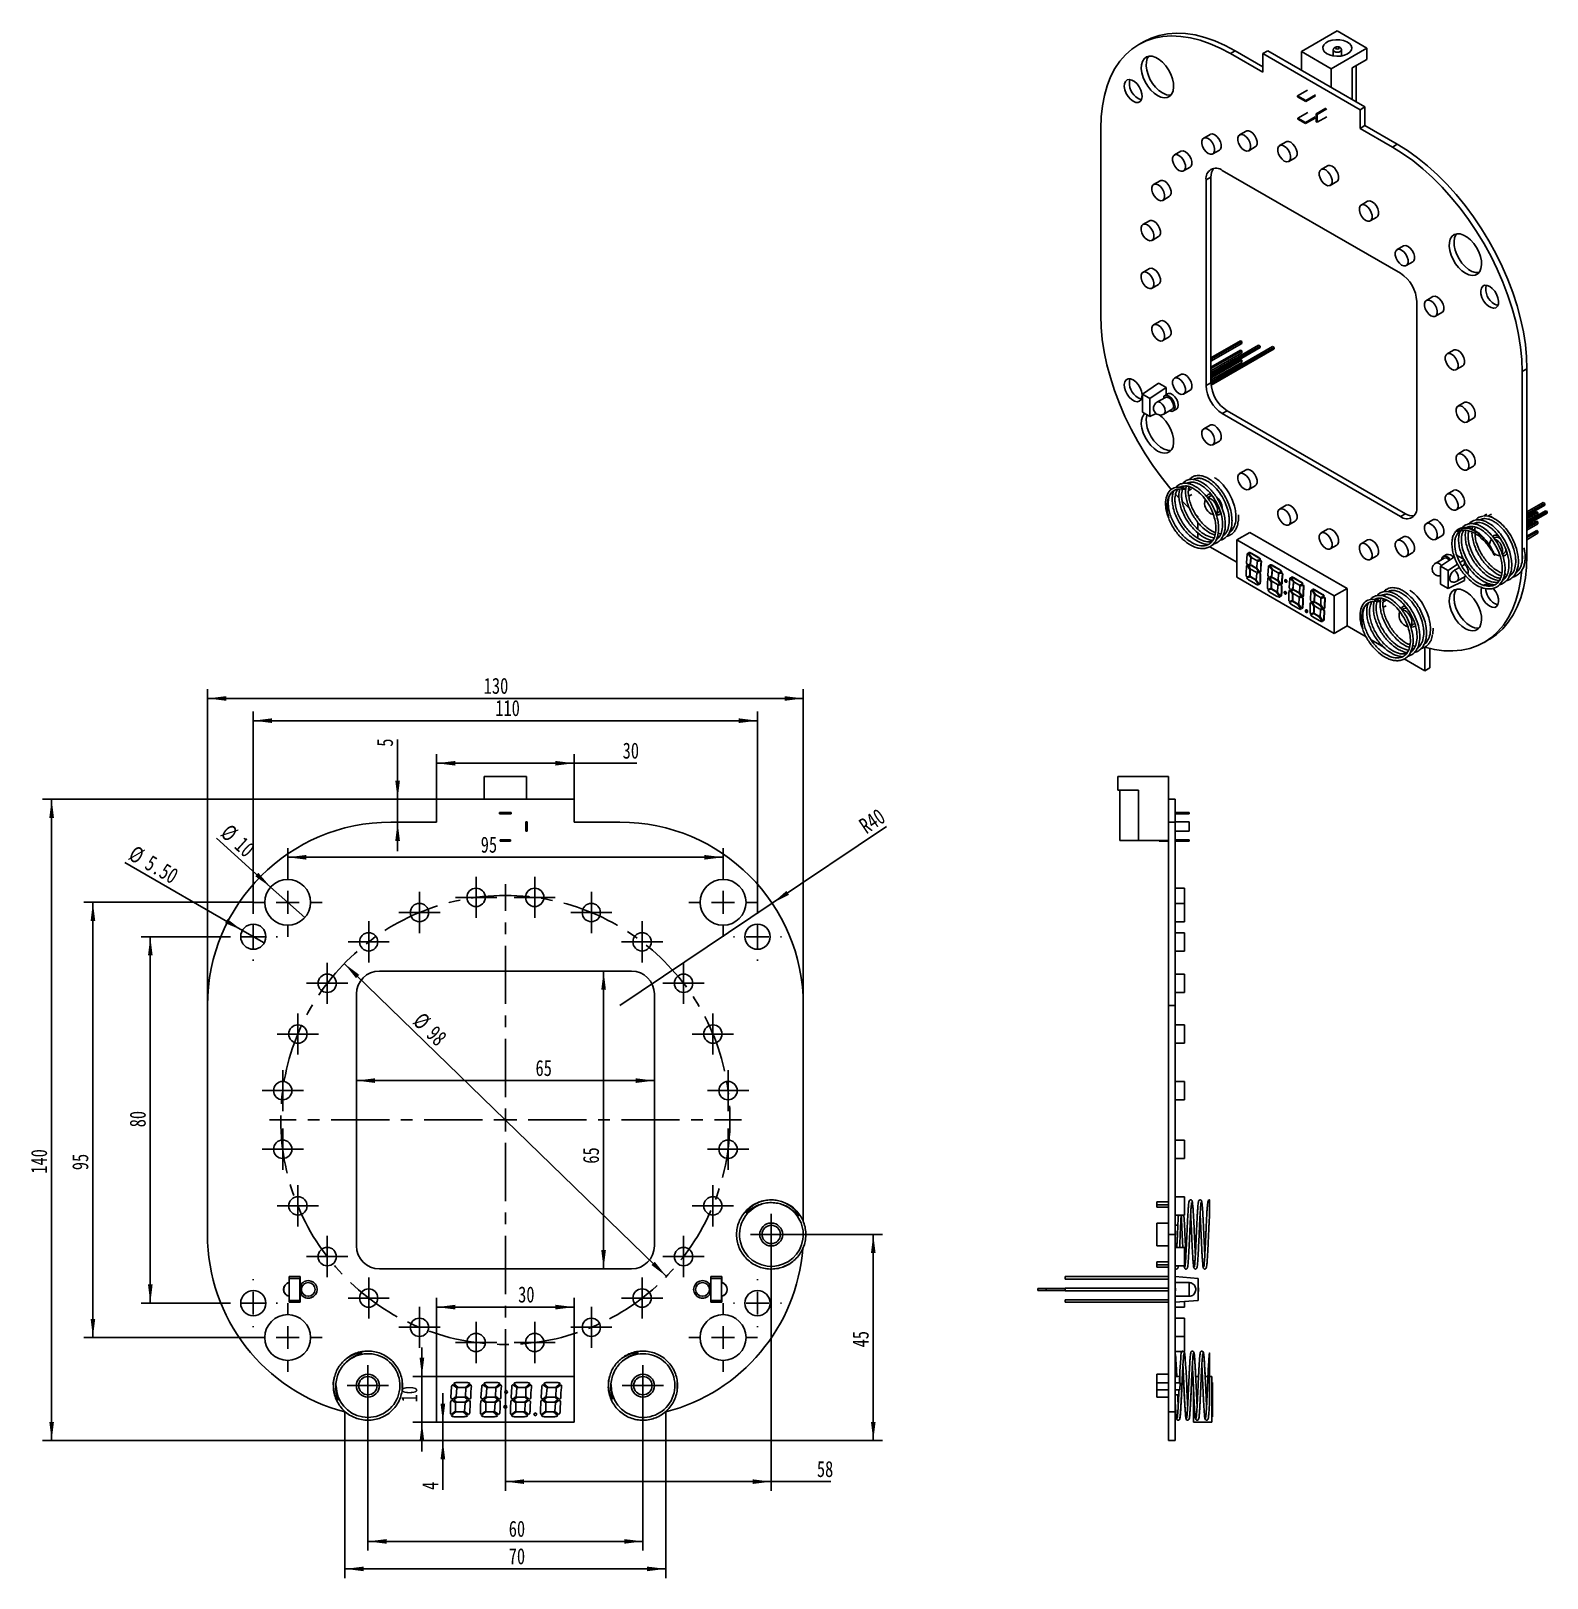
# Model space of a CAD drawing. Header units: millimetres. Extents: x 516 to 846, y 115 to 453.
import ezdxf

# ---------------------------------------------------------------- set-up
doc = ezdxf.new("R2010")
doc.units = ezdxf.units.MM
doc.linetypes.add('CENTERX2', pattern=[20.32, 12.7, -2.54, 2.54, -2.54])
doc.layers.add('中心线层', color=1, linetype='CENTERX2', lineweight=25)
doc.layers.add('标注层', color=150, linetype='Continuous', lineweight=25)
doc.styles.add('SLDTEXTSTYLE2', font='hyswlongfangsong.ttf')
doc.dimstyles.new('SLDDIMSTYLE0', dxfattribs={"dimtxt": 3.5, "dimasz": 4.08, "dimexe": 0, "dimexo": 0.0625, "dimgap": 0.875, "dimtad": 2, "dimrnd": 1e-09, "dimzin": 12, "dimdsep": 46, "dimtxsty": 'SLDTEXTSTYLE2', "dimsah": 1, "dimcen": 0, "dimadec": 0, "dimazin": 3, "dimtfac": 1, "dimtmove": 0, "dimatfit": 3, "dimfxl": 0, "dimfrac": 2, "dimtolj": 1, "dimtzin": 12, "dimarcsym": 0})
doc.dimstyles.new('SLDDIMSTYLE1', dxfattribs={"dimtxt": 3.5, "dimasz": 4.08, "dimexe": 0, "dimexo": 0.0625, "dimgap": 0.875, "dimtad": 2, "dimrnd": 1e-09, "dimzin": 12, "dimdsep": 46, "dimtxsty": 'SLDTEXTSTYLE2', "dimsah": 1, "dimcen": 0.09, "dimadec": 0, "dimazin": 3, "dimtfac": 1, "dimtofl": 0, "dimtmove": 0, "dimatfit": 3, "dimfxl": 0, "dimfrac": 2, "dimtolj": 1, "dimtzin": 12, "dimarcsym": 0})
doc.dimstyles.new('SLDDIMSTYLE2', dxfattribs={"dimtxt": 3.5, "dimasz": 4.08, "dimexe": 0, "dimexo": 0.0625, "dimgap": 0.875, "dimtad": 2, "dimrnd": 1e-09, "dimzin": 12, "dimdsep": 46, "dimtxsty": 'SLDTEXTSTYLE2', "dimsah": 1, "dimcen": 0.09, "dimadec": 0, "dimazin": 3, "dimtfac": 1, "dimtmove": 0, "dimatfit": 0, "dimfxl": 0, "dimfrac": 2, "dimtolj": 1, "dimtzin": 12, "dimarcsym": 0})
doc.dimstyles.new('SLDDIMSTYLE3', dxfattribs={"dimtxt": 3.5, "dimasz": 4.08, "dimexe": 0, "dimexo": 0.0625, "dimgap": 0.875, "dimtad": 2, "dimrnd": 1e-09, "dimzin": 12, "dimdsep": 46, "dimtxsty": 'SLDTEXTSTYLE2', "dimblk1": 'NONE', "dimsah": 1, "dimcen": 0, "dimadec": 0, "dimazin": 3, "dimtfac": 1, "dimtmove": 0, "dimatfit": 3, "dimldrblk": 'NONE', "dimfxl": 0, "dimfrac": 2, "dimtolj": 1, "dimtzin": 12, "dimarcsym": 0})
doc.dimstyles.new('SLDDIMSTYLE4', dxfattribs={"dimtxt": 3.5, "dimasz": 4.08, "dimexe": 0, "dimexo": 0.0625, "dimgap": 0.875, "dimtad": 2, "dimrnd": 1e-09, "dimzin": 4, "dimdsep": 46, "dimtxsty": 'SLDTEXTSTYLE2', "dimblk1": 'NONE', "dimsah": 1, "dimcen": 0, "dimadec": 0, "dimazin": 1, "dimtfac": 1, "dimtmove": 0, "dimatfit": 3, "dimldrblk": 'NONE', "dimfxl": 0, "dimfrac": 2, "dimtolj": 1, "dimtzin": 12, "dimarcsym": 0})
doc.dimstyles.new('SLDDIMSTYLE5', dxfattribs={"dimtxt": 3.5, "dimasz": 4.08, "dimexe": 0, "dimexo": 0.0625, "dimgap": 0.875, "dimtad": 2, "dimrnd": 1e-09, "dimzin": 12, "dimdsep": 46, "dimtxsty": 'SLDTEXTSTYLE2', "dimsah": 1, "dimcen": 0, "dimadec": 0, "dimazin": 3, "dimtfac": 1, "dimtofl": 0, "dimtmove": 0, "dimatfit": 3, "dimfxl": 0, "dimfrac": 2, "dimtolj": 1, "dimtzin": 12, "dimarcsym": 0})

msp = doc.modelspace()

# ---------------------------------------------------------------- blocks, each defined once
blk = doc.blocks.new('_D')
at = {"layer": '标注层'}
blk.add_line((584.06, 249.14), (654.35, 180.85), dxfattribs=at)
for points in [[(584.06, 249.14), (586.63, 245.93), (587.34, 246.66)], [(654.35, 180.85), (651.78, 184.06), (651.07, 183.33)]]:
    blk.add_solid(points, dxfattribs=at)
at = {"layer": '标注层', "char_height": 3.5, "attachment_point": 1, "rotation": 315.8322, "style": 'SLDTEXTSTYLE2'}
for s, insert in [('%%c', (601.23, 238.75)), ('98', (604.17, 235.87))]:
    blk.add_mtext(s, dxfattribs=dict(at, insert=insert))
blk = doc.blocks.new('_D_1')
at = {"layer": '标注层'}
blk.add_line((586.71, 223.58), (651.71, 223.58), dxfattribs=at)
for points in [[(586.71, 223.58), (590.79, 223.07), (590.79, 224.09)], [(651.71, 223.58), (647.63, 224.09), (647.63, 223.07)]]:
    blk.add_solid(points, dxfattribs=at)
at = {"layer": '标注层', "insert": (625.78, 228.09), "char_height": 3.5, "attachment_point": 1, "style": 'SLDTEXTSTYLE2'}
blk.add_mtext('65', dxfattribs=at)
blk = doc.blocks.new('_D_2')
at = {"layer": '标注层'}
blk.add_line((640.63, 247.5), (640.63, 182.5), dxfattribs=at)
for points in [[(640.63, 247.5), (640.13, 243.42), (641.14, 243.42)], [(640.63, 182.5), (641.14, 186.58), (640.13, 186.58)]]:
    blk.add_solid(points, dxfattribs=at)
at = {"layer": '标注层', "insert": (636.12, 205.45), "char_height": 3.5, "attachment_point": 1, "rotation": 90, "style": 'SLDTEXTSTYLE2'}
blk.add_mtext('65', dxfattribs=at)
blk = doc.blocks.new('_D_3')
at = {"layer": '标注层'}
for p, q in [((554.21, 240), (554.21, 309)), ((684.21, 240), (684.21, 309)), ((554.21, 307), (684.21, 307))]:
    blk.add_line(p, q, dxfattribs=at)
for points in [[(554.21, 307), (558.29, 306.49), (558.29, 307.5)], [(684.21, 307), (680.13, 307.5), (680.13, 306.49)]]:
    blk.add_solid(points, dxfattribs=at)
at = {"layer": '标注层', "insert": (614.48, 311.51), "char_height": 3.5, "attachment_point": 1, "style": 'SLDTEXTSTYLE2'}
blk.add_mtext('130', dxfattribs=at)
blk = doc.blocks.new('_D_4')
at = {"layer": '标注层'}
for p, q in [((604.21, 285), (518.21, 285)), ((520.21, 285), (520.21, 145)), ((584.21, 145), (518.21, 145))]:
    blk.add_line(p, q, dxfattribs=at)
for points in [[(520.21, 285), (519.7, 280.92), (520.72, 280.92)], [(520.21, 145), (520.72, 149.08), (519.7, 149.08)]]:
    blk.add_solid(points, dxfattribs=at)
at = {"layer": '标注层', "insert": (515.7, 203.26), "char_height": 3.5, "attachment_point": 1, "rotation": 90, "style": 'SLDTEXTSTYLE2'}
blk.add_mtext('140', dxfattribs=at)
blk = doc.blocks.new('_D_5')
at = {"layer": '标注层'}
for p, q in [((595.69, 285), (595.69, 298.01)), ((604.21, 285), (593.69, 285)), ((595.69, 285), (595.69, 280)), ((595.69, 280), (595.69, 273.65))]:
    blk.add_line(p, q, dxfattribs=at)
for points in [[(595.69, 285), (596.2, 289.08), (595.18, 289.08)], [(595.69, 280), (595.18, 275.92), (596.2, 275.92)]]:
    blk.add_solid(points, dxfattribs=at)
at = {"layer": '标注层', "insert": (591.18, 296.47), "char_height": 3.5, "attachment_point": 1, "rotation": 90, "style": 'SLDTEXTSTYLE2'}
blk.add_mtext('5', dxfattribs=at)
blk = doc.blocks.new('_D_6')
at = {"layer": '标注层'}
for p, q in [((604.21, 285), (604.21, 294.86)), ((634.21, 285), (634.21, 294.86)), ((634.21, 292.86), (604.21, 292.86)), ((634.21, 292.86), (647.86, 292.86))]:
    blk.add_line(p, q, dxfattribs=at)
for points in [[(604.21, 292.86), (608.29, 292.35), (608.29, 293.36)], [(634.21, 292.86), (630.13, 293.36), (630.13, 292.35)]]:
    blk.add_solid(points, dxfattribs=at)
at = {"layer": '标注层', "insert": (644.79, 297.37), "char_height": 3.5, "attachment_point": 1, "style": 'SLDTEXTSTYLE2'}
blk.add_mtext('30', dxfattribs=at)
blk = doc.blocks.new('_D_7')
at = {"layer": '标注层'}
for q in [(556.15, 276.5), (575.42, 259.15)]:
    blk.add_line((567.99, 265.84), q, dxfattribs=at)
blk.add_solid([(567.99, 265.84), (565.3, 268.95), (564.62, 268.19)], dxfattribs=at)
at = {"layer": '标注层', "char_height": 3.5, "attachment_point": 1, "rotation": 318.0137, "style": 'SLDTEXTSTYLE2'}
for s, insert in [('%%c', (559.15, 279.84)), ('10', (562.2, 277.08))]:
    blk.add_mtext(s, dxfattribs=dict(at, insert=insert))
blk = doc.blocks.new('_NONE')
blk = doc.blocks.new('_D_8')
at = {"layer": '标注层'}
for q in [(536.2, 271.16), (566.59, 253.62)]:
    blk.add_line((561.83, 256.37), q, dxfattribs=at)
blk.add_solid([(561.83, 256.37), (558.55, 258.85), (558.04, 257.97)], dxfattribs=at)
at = {"layer": '标注层', "char_height": 3.5, "attachment_point": 1, "rotation": 330, "style": 'SLDTEXTSTYLE2'}
for s, insert in [('%%c', (538.46, 275.07)), ('5.50', (542.02, 273))]:
    blk.add_mtext(s, dxfattribs=dict(at, insert=insert))
blk = doc.blocks.new('_D_9')
at = {"layer": '标注层'}
for p, q in [((571.71, 270), (571.71, 274.33)), ((666.71, 270), (666.71, 274.33)), ((571.71, 272.33), (666.71, 272.33))]:
    blk.add_line(p, q, dxfattribs=at)
for points in [[(571.71, 272.33), (575.79, 271.82), (575.79, 272.84)], [(666.71, 272.33), (662.63, 272.84), (662.63, 271.82)]]:
    blk.add_solid(points, dxfattribs=at)
at = {"layer": '标注层', "insert": (613.83, 276.84), "char_height": 3.5, "attachment_point": 1, "style": 'SLDTEXTSTYLE2'}
blk.add_mtext('95', dxfattribs=at)
blk = doc.blocks.new('_D_10')
at = {"layer": '标注层'}
for q in [(702.35, 279.03), (644.21, 240)]:
    blk.add_line((677.42, 262.29), q, dxfattribs=at)
blk.add_solid([(677.42, 262.29), (681.09, 264.14), (680.52, 264.99)], dxfattribs=at)
at = {"layer": '标注层', "insert": (696.02, 280.21), "char_height": 3.5, "attachment_point": 1, "rotation": 33.8744, "style": 'SLDTEXTSTYLE2'}
blk.add_mtext('R40', dxfattribs=at)
blk = doc.blocks.new('_D_11')
at = {"layer": '标注层'}
for p, q in [((564.21, 262.5), (527.21, 262.5)), ((529.21, 262.5), (529.21, 167.5)), ((564.21, 167.5), (527.21, 167.5))]:
    blk.add_line(p, q, dxfattribs=at)
for points in [[(529.21, 262.5), (528.71, 258.42), (529.72, 258.42)], [(529.21, 167.5), (529.72, 171.58), (528.71, 171.58)]]:
    blk.add_solid(points, dxfattribs=at)
at = {"layer": '标注层', "insert": (524.7, 204.03), "char_height": 3.5, "attachment_point": 1, "rotation": 90, "style": 'SLDTEXTSTYLE2'}
blk.add_mtext('95', dxfattribs=at)
blk = doc.blocks.new('_D_12')
at = {"layer": '标注层'}
for p, q in [((564.21, 260.25), (564.21, 304.15)), ((674.21, 260.25), (674.21, 304.15)), ((564.21, 302.15), (674.21, 302.15))]:
    blk.add_line(p, q, dxfattribs=at)
for points in [[(564.21, 302.15), (568.29, 301.64), (568.29, 302.66)], [(674.21, 302.15), (670.13, 302.66), (670.13, 301.64)]]:
    blk.add_solid(points, dxfattribs=at)
at = {"layer": '标注层', "insert": (617.01, 306.66), "char_height": 3.5, "attachment_point": 1, "style": 'SLDTEXTSTYLE2'}
blk.add_mtext('110', dxfattribs=at)
blk = doc.blocks.new('_D_13')
at = {"layer": '标注层'}
for p, q in [((558.96, 255), (539.74, 255)), ((541.74, 255), (541.74, 175)), ((558.96, 175), (539.74, 175))]:
    blk.add_line(p, q, dxfattribs=at)
for points in [[(541.74, 255), (541.23, 250.92), (542.24, 250.92)], [(541.74, 175), (542.24, 179.08), (541.23, 179.08)]]:
    blk.add_solid(points, dxfattribs=at)
at = {"layer": '标注层', "insert": (537.23, 213.39), "char_height": 3.5, "attachment_point": 1, "rotation": 90, "style": 'SLDTEXTSTYLE2'}
blk.add_mtext('80', dxfattribs=at)
blk = doc.blocks.new('_D_14')
at = {"layer": '标注层'}
for p, q in [((589.21, 152.5), (589.21, 121)), ((649.21, 152.5), (649.21, 121)), ((589.21, 123), (649.21, 123))]:
    blk.add_line(p, q, dxfattribs=at)
for points in [[(589.21, 123), (593.29, 122.49), (593.29, 123.5)], [(649.21, 123), (645.13, 123.5), (645.13, 122.49)]]:
    blk.add_solid(points, dxfattribs=at)
at = {"layer": '标注层', "insert": (619.94, 127.51), "char_height": 3.5, "attachment_point": 1, "style": 'SLDTEXTSTYLE2'}
blk.add_mtext('60', dxfattribs=at)
blk = doc.blocks.new('_D_15')
at = {"layer": '标注层'}
for p, q in [((584.21, 145), (584.21, 115)), ((654.21, 145), (654.21, 115)), ((654.21, 117), (584.21, 117))]:
    blk.add_line(p, q, dxfattribs=at)
for points in [[(584.21, 117), (588.29, 116.49), (588.29, 117.5)], [(654.21, 117), (650.13, 117.5), (650.13, 116.49)]]:
    blk.add_solid(points, dxfattribs=at)
at = {"layer": '标注层', "insert": (619.94, 121.51), "char_height": 3.5, "attachment_point": 1, "style": 'SLDTEXTSTYLE2'}
blk.add_mtext('70', dxfattribs=at)
blk = doc.blocks.new('_D_16')
at = {"layer": '标注层'}
for p, q in [((681.71, 190), (701.47, 190)), ((699.47, 190), (699.47, 145)), ((654.21, 145), (701.47, 145))]:
    blk.add_line(p, q, dxfattribs=at)
for points in [[(699.47, 190), (698.96, 185.92), (699.98, 185.92)], [(699.47, 145), (699.98, 149.08), (698.96, 149.08)]]:
    blk.add_solid(points, dxfattribs=at)
at = {"layer": '标注层', "insert": (694.96, 165.35), "char_height": 3.5, "attachment_point": 1, "rotation": 90, "style": 'SLDTEXTSTYLE2'}
blk.add_mtext('45', dxfattribs=at)
blk = doc.blocks.new('_D_17')
at = {"layer": '标注层'}
for p, q in [((677.21, 185.5), (677.21, 134.04)), ((619.21, 163.5), (619.21, 134.04)), ((677.21, 136.04), (619.21, 136.04)), ((677.21, 136.04), (690.24, 136.04))]:
    blk.add_line(p, q, dxfattribs=at)
for points in [[(619.21, 136.04), (623.29, 135.53), (623.29, 136.55)], [(677.21, 136.04), (673.13, 136.55), (673.13, 135.53)]]:
    blk.add_solid(points, dxfattribs=at)
at = {"layer": '标注层', "insert": (687.17, 140.55), "char_height": 3.5, "attachment_point": 1, "style": 'SLDTEXTSTYLE2'}
blk.add_mtext('58', dxfattribs=at)
blk = doc.blocks.new('_D_18')
at = {"layer": '标注层'}
for p, q in [((604.21, 159), (604.21, 176.14)), ((634.21, 159), (634.21, 176.14)), ((634.21, 174.14), (604.21, 174.14))]:
    blk.add_line(p, q, dxfattribs=at)
for points in [[(604.21, 174.14), (608.29, 173.63), (608.29, 174.65)], [(634.21, 174.14), (630.13, 174.65), (630.13, 173.63)]]:
    blk.add_solid(points, dxfattribs=at)
at = {"layer": '标注层', "insert": (621.99, 178.65), "char_height": 3.5, "attachment_point": 1, "style": 'SLDTEXTSTYLE2'}
blk.add_mtext('30', dxfattribs=at)
blk = doc.blocks.new('_D_19')
at = {"layer": '标注层'}
for p, q in [((600.99, 159), (600.99, 165.35)), ((604.21, 159), (598.99, 159)), ((600.99, 159), (600.99, 149)), ((604.21, 149), (598.99, 149)), ((600.99, 149), (600.99, 142.65))]:
    blk.add_line(p, q, dxfattribs=at)
for points in [[(600.99, 159), (601.5, 163.08), (600.49, 163.08)], [(600.99, 149), (600.49, 144.92), (601.5, 144.92)]]:
    blk.add_solid(points, dxfattribs=at)
at = {"layer": '标注层', "insert": (596.48, 153.34), "char_height": 3.5, "attachment_point": 1, "rotation": 90, "style": 'SLDTEXTSTYLE2'}
blk.add_mtext('10', dxfattribs=at)
blk = doc.blocks.new('_D_20')
at = {"layer": '标注层'}
for p, q in [((605.57, 149), (605.57, 155.35)), ((605.57, 149), (605.57, 145)), ((605.57, 145), (605.57, 134.23))]:
    blk.add_line(p, q, dxfattribs=at)
for points in [[(605.57, 149), (606.08, 153.08), (605.06, 153.08)], [(605.57, 145), (605.06, 140.92), (606.08, 140.92)]]:
    blk.add_solid(points, dxfattribs=at)
at = {"layer": '标注层', "insert": (601.06, 134.23), "char_height": 3.5, "attachment_point": 1, "rotation": 90, "style": 'SLDTEXTSTYLE2'}
blk.add_mtext('4', dxfattribs=at)
blk = doc.blocks.new('SW_CENTERMARKSYMBOL_0')
at = {"layer": '中心线层', "color": 0}
for p, q in [((0, 2.5), (0, 4.5)), ((-2.5, 0), (-4.5, 0)), ((0, 0), (-2.5, 0)), ((0, 0), (0, 2.5)), ((0, 0), (0, -2.5)), ((0, 0), (2.5, 0)), ((2.5, 0), (4.5, 0)), ((0, -2.5), (0, -4.5))]:
    blk.add_line(p, q, dxfattribs=at)
blk = doc.blocks.new('SW_CENTERMARKSYMBOL_1')
at = {"layer": '中心线层', "color": 0}
for p, q in [((0, 5), (0, 7.5)), ((-5, 0), (-7.5, 0)), ((0, 0), (-2.5, 0)), ((0, 0), (0, 2.5)), ((0, 0), (0, -2.5)), ((0, 0), (2.5, 0)), ((5, 0), (7.5, 0)), ((0, -5), (0, -7.5))]:
    blk.add_line(p, q, dxfattribs=at)
blk = doc.blocks.new('SW_CENTERMARKSYMBOL_2')
at = {"layer": '中心线层', "color": 0}
for p, q in [((0, 5), (0, 7.5)), ((-5, 0), (-7.5, 0)), ((0, 0), (-2.5, 0)), ((0, 0), (0, 2.5)), ((0, 0), (0, -2.5)), ((0, 0), (2.5, 0)), ((5, 0), (7.5, 0)), ((0, -5), (0, -7.5))]:
    blk.add_line(p, q, dxfattribs=at)
blk = doc.blocks.new('SW_CENTERMARKSYMBOL_3')
at = {"layer": '中心线层', "color": 0}
for p, q in [((0, 5), (0, 7.5)), ((-5, 0), (-7.5, 0)), ((0, 0), (-2.5, 0)), ((0, 0), (0, 2.5)), ((0, 0), (0, -2.5)), ((0, 0), (2.5, 0)), ((5, 0), (7.5, 0)), ((0, -5), (0, -7.5))]:
    blk.add_line(p, q, dxfattribs=at)
blk = doc.blocks.new('SW_CENTERMARKSYMBOL_4')
at = {"layer": '中心线层', "color": 0}
for p, q in [((0, 5), (0, 7.5)), ((-5, 0), (-7.5, 0)), ((0, 0), (-2.5, 0)), ((0, 0), (0, 2.5)), ((0, 0), (0, -2.5)), ((0, 0), (2.5, 0)), ((5, 0), (7.5, 0)), ((0, -5), (0, -7.5))]:
    blk.add_line(p, q, dxfattribs=at)
blk = doc.blocks.new('SW_CENTERMARKSYMBOL_5')
at = {"layer": '中心线层', "color": 0}
for p, q in [((0, 2.5), (0, 4.5)), ((-2.5, 0), (-4.5, 0)), ((0, 0), (-2.5, 0)), ((0, 0), (0, 2.5)), ((0, 0), (0, -2.5)), ((0, 0), (2.5, 0)), ((2.5, 0), (4.5, 0)), ((0, -2.5), (0, -4.5))]:
    blk.add_line(p, q, dxfattribs=at)
blk = doc.blocks.new('SW_CENTERMARKSYMBOL_6')
at = {"layer": '中心线层', "color": 0}
for p, q in [((0, 2.5), (0, 4.5)), ((-2.5, 0), (-4.5, 0)), ((0, 0), (-2.5, 0)), ((0, 0), (0, 2.5)), ((0, 0), (0, -2.5)), ((0, 0), (2.5, 0)), ((2.5, 0), (4.5, 0)), ((0, -2.5), (0, -4.5))]:
    blk.add_line(p, q, dxfattribs=at)
blk = doc.blocks.new('SW_CENTERMARKSYMBOL_7')
at = {"layer": '中心线层', "color": 0}
for p, q in [((0, 2.5), (0, 4.5)), ((-2.5, 0), (-4.5, 0)), ((0, 0), (-2.5, 0)), ((0, 0), (0, 2.5)), ((0, 0), (0, -2.5)), ((0, 0), (2.5, 0)), ((2.5, 0), (4.5, 0)), ((0, -2.5), (0, -4.5))]:
    blk.add_line(p, q, dxfattribs=at)
blk = doc.blocks.new('SW_CENTERMARKSYMBOL_8')
at = {"layer": '中心线层', "color": 0}
for p, q in [((0, 2.5), (0, 4.5)), ((-2.5, 0), (-4.5, 0)), ((0, 0), (-2.5, 0)), ((0, 0), (0, 2.5)), ((0, 0), (0, -2.5)), ((0, 0), (2.5, 0)), ((2.5, 0), (4.5, 0)), ((0, -2.5), (0, -4.5))]:
    blk.add_line(p, q, dxfattribs=at)
blk = doc.blocks.new('SW_CENTERMARKSYMBOL_9')
at = {"layer": '中心线层', "color": 0}
for p, q in [((0, 2.5), (0, 4.5)), ((-2.5, 0), (-4.5, 0)), ((0, 0), (-2.5, 0)), ((0, 0), (0, 2.5)), ((0, 0), (0, -2.5)), ((0, 0), (2.5, 0)), ((2.5, 0), (4.5, 0)), ((0, -2.5), (0, -4.5))]:
    blk.add_line(p, q, dxfattribs=at)
blk = doc.blocks.new('SW_CENTERMARKSYMBOL_10')
at = {"layer": '中心线层', "color": 0}
for p, q in [((0, 2.5), (0, 4.5)), ((-2.5, 0), (-4.5, 0)), ((0, 0), (-2.5, 0)), ((0, 0), (0, 2.5)), ((0, 0), (0, -2.5)), ((0, 0), (2.5, 0)), ((2.5, 0), (4.5, 0)), ((0, -2.5), (0, -4.5))]:
    blk.add_line(p, q, dxfattribs=at)
blk = doc.blocks.new('SW_CENTERMARKSYMBOL_11')
at = {"layer": '中心线层', "color": 0}
for p, q in [((0, 2.5), (0, 4.5)), ((-2.5, 0), (-4.5, 0)), ((0, 0), (-2.5, 0)), ((0, 0), (0, 2.5)), ((0, 0), (0, -2.5)), ((0, 0), (2.5, 0)), ((2.5, 0), (4.5, 0)), ((0, -2.5), (0, -4.5))]:
    blk.add_line(p, q, dxfattribs=at)
blk = doc.blocks.new('SW_CENTERMARKSYMBOL_12')
at = {"layer": '中心线层', "color": 0}
for p, q in [((0, 2.5), (0, 4.5)), ((-2.5, 0), (-4.5, 0)), ((0, 0), (-2.5, 0)), ((0, 0), (0, 2.5)), ((0, 0), (0, -2.5)), ((0, 0), (2.5, 0)), ((2.5, 0), (4.5, 0)), ((0, -2.5), (0, -4.5))]:
    blk.add_line(p, q, dxfattribs=at)
blk = doc.blocks.new('SW_CENTERMARKSYMBOL_13')
at = {"layer": '中心线层', "color": 0}
for p, q in [((0, 2.5), (0, 4.5)), ((-2.5, 0), (-4.5, 0)), ((0, 0), (-2.5, 0)), ((0, 0), (0, 2.5)), ((0, 0), (0, -2.5)), ((0, 0), (2.5, 0)), ((2.5, 0), (4.5, 0)), ((0, -2.5), (0, -4.5))]:
    blk.add_line(p, q, dxfattribs=at)
blk = doc.blocks.new('SW_CENTERMARKSYMBOL_14')
at = {"layer": '中心线层', "color": 0}
for p, q in [((0, 2.5), (0, 4.5)), ((-2.5, 0), (-4.5, 0)), ((0, 0), (-2.5, 0)), ((0, 0), (0, 2.5)), ((0, 0), (0, -2.5)), ((0, 0), (2.5, 0)), ((2.5, 0), (4.5, 0)), ((0, -2.5), (0, -4.5))]:
    blk.add_line(p, q, dxfattribs=at)
blk = doc.blocks.new('SW_CENTERMARKSYMBOL_15')
at = {"layer": '中心线层', "color": 0}
for p, q in [((0, 2.5), (0, 4.5)), ((-2.5, 0), (-4.5, 0)), ((0, 0), (-2.5, 0)), ((0, 0), (0, 2.5)), ((0, 0), (0, -2.5)), ((0, 0), (2.5, 0)), ((2.5, 0), (4.5, 0)), ((0, -2.5), (0, -4.5))]:
    blk.add_line(p, q, dxfattribs=at)
blk = doc.blocks.new('SW_CENTERMARKSYMBOL_16')
at = {"layer": '中心线层', "color": 0}
for p, q in [((0, 2.5), (0, 4.5)), ((-2.5, 0), (-4.5, 0)), ((0, 0), (-2.5, 0)), ((0, 0), (0, 2.5)), ((0, 0), (0, -2.5)), ((0, 0), (2.5, 0)), ((2.5, 0), (4.5, 0)), ((0, -2.5), (0, -4.5))]:
    blk.add_line(p, q, dxfattribs=at)
blk = doc.blocks.new('SW_CENTERMARKSYMBOL_17')
at = {"layer": '中心线层', "color": 0}
for p, q in [((0, 2.5), (0, 4.5)), ((-2.5, 0), (-4.5, 0)), ((0, 0), (-2.5, 0)), ((0, 0), (0, 2.5)), ((0, 0), (0, -2.5)), ((0, 0), (2.5, 0)), ((2.5, 0), (4.5, 0)), ((0, -2.5), (0, -4.5))]:
    blk.add_line(p, q, dxfattribs=at)
blk = doc.blocks.new('SW_CENTERMARKSYMBOL_18')
at = {"layer": '中心线层', "color": 0}
for p, q in [((0, 2.5), (0, 4.5)), ((-2.5, 0), (-4.5, 0)), ((0, 0), (-2.5, 0)), ((0, 0), (0, 2.5)), ((0, 0), (0, -2.5)), ((0, 0), (2.5, 0)), ((2.5, 0), (4.5, 0)), ((0, -2.5), (0, -4.5))]:
    blk.add_line(p, q, dxfattribs=at)
blk = doc.blocks.new('SW_CENTERMARKSYMBOL_19')
at = {"layer": '中心线层', "color": 0}
for p, q in [((0, 2.5), (0, 4.5)), ((-2.5, 0), (-4.5, 0)), ((0, 0), (-2.5, 0)), ((0, 0), (0, 2.5)), ((0, 0), (0, -2.5)), ((0, 0), (2.5, 0)), ((2.5, 0), (4.5, 0)), ((0, -2.5), (0, -4.5))]:
    blk.add_line(p, q, dxfattribs=at)
blk = doc.blocks.new('SW_CENTERMARKSYMBOL_20')
at = {"layer": '中心线层', "color": 0}
for p, q in [((0, 2.5), (0, 4.5)), ((-2.5, 0), (-4.5, 0)), ((0, 0), (-2.5, 0)), ((0, 0), (0, 2.5)), ((0, 0), (0, -2.5)), ((0, 0), (2.5, 0)), ((2.5, 0), (4.5, 0)), ((0, -2.5), (0, -4.5))]:
    blk.add_line(p, q, dxfattribs=at)
blk = doc.blocks.new('SW_CENTERMARKSYMBOL_21')
at = {"layer": '中心线层', "color": 0}
for p, q in [((0, 2.5), (0, 4.5)), ((-2.5, 0), (-4.5, 0)), ((0, 0), (-2.5, 0)), ((0, 0), (0, 2.5)), ((0, 0), (0, -2.5)), ((0, 0), (2.5, 0)), ((2.5, 0), (4.5, 0)), ((0, -2.5), (0, -4.5))]:
    blk.add_line(p, q, dxfattribs=at)
blk = doc.blocks.new('SW_CENTERMARKSYMBOL_22')
at = {"layer": '中心线层', "color": 0}
for p, q in [((0, 2.5), (0, 4.5)), ((-2.5, 0), (-4.5, 0)), ((0, 0), (-2.5, 0)), ((0, 0), (0, 2.5)), ((0, 0), (0, -2.5)), ((0, 0), (2.5, 0)), ((2.5, 0), (4.5, 0)), ((0, -2.5), (0, -4.5))]:
    blk.add_line(p, q, dxfattribs=at)
blk = doc.blocks.new('SW_CENTERMARKSYMBOL_23')
at = {"layer": '中心线层', "color": 0}
for p, q in [((0, 2.5), (0, 4.5)), ((-2.5, 0), (-4.5, 0)), ((0, 0), (-2.5, 0)), ((0, 0), (0, 2.5)), ((0, 0), (0, -2.5)), ((0, 0), (2.5, 0)), ((2.5, 0), (4.5, 0)), ((0, -2.5), (0, -4.5))]:
    blk.add_line(p, q, dxfattribs=at)
blk = doc.blocks.new('SW_CENTERMARKSYMBOL_24')
at = {"layer": '中心线层', "color": 0}
for p, q in [((0, 2.5), (0, 4.5)), ((-2.5, 0), (-4.5, 0)), ((0, 0), (-2.5, 0)), ((0, 0), (0, 2.5)), ((0, 0), (0, -2.5)), ((0, 0), (2.5, 0)), ((2.5, 0), (4.5, 0)), ((0, -2.5), (0, -4.5))]:
    blk.add_line(p, q, dxfattribs=at)
blk = doc.blocks.new('SW_CENTERMARKSYMBOL_25')
at = {"layer": '中心线层', "color": 0}
for p, q in [((0, 2.5), (0, 4.5)), ((-2.5, 0), (-4.5, 0)), ((0, 0), (-2.5, 0)), ((0, 0), (0, 2.5)), ((0, 0), (0, -2.5)), ((0, 0), (2.5, 0)), ((2.5, 0), (4.5, 0)), ((0, -2.5), (0, -4.5))]:
    blk.add_line(p, q, dxfattribs=at)
blk = doc.blocks.new('SW_CENTERMARKSYMBOL_26')
at = {"layer": '中心线层', "color": 0}
for p, q in [((0, 2.5), (0, 4.5)), ((-2.5, 0), (-4.5, 0)), ((0, 0), (-2.5, 0)), ((0, 0), (0, 2.5)), ((0, 0), (0, -2.5)), ((0, 0), (2.5, 0)), ((2.5, 0), (4.5, 0)), ((0, -2.5), (0, -4.5))]:
    blk.add_line(p, q, dxfattribs=at)
blk = doc.blocks.new('SW_CENTERMARKSYMBOL_27')
at = {"layer": '中心线层', "color": 0}
for p, q in [((0, 2.5), (0, 4.5)), ((-2.5, 0), (-4.5, 0)), ((0, 0), (-2.5, 0)), ((0, 0), (0, 2.5)), ((0, 0), (0, -2.5)), ((0, 0), (2.5, 0)), ((2.5, 0), (4.5, 0)), ((0, -2.5), (0, -4.5))]:
    blk.add_line(p, q, dxfattribs=at)
blk = doc.blocks.new('SW_CENTERMARKSYMBOL_28')
at = {"layer": '中心线层', "color": 0}
for p, q in [((0, 2.5), (0, 4.5)), ((-2.5, 0), (-4.5, 0)), ((0, 0), (-2.5, 0)), ((0, 0), (0, 2.5)), ((0, 0), (0, -2.5)), ((0, 0), (2.5, 0)), ((2.5, 0), (4.5, 0)), ((0, -2.5), (0, -4.5))]:
    blk.add_line(p, q, dxfattribs=at)
blk = doc.blocks.new('SW_CENTERMARKSYMBOL_29')
at = {"layer": '中心线层', "color": 0}
for p, q in [((0, 5), (0, 5.25)), ((-5, 0), (-5.25, 0)), ((0, 0), (-2.5, 0)), ((0, 0), (0, 2.5)), ((0, 0), (0, -2.5)), ((0, 0), (2.5, 0)), ((5, 0), (5.25, 0)), ((0, -5), (0, -5.25))]:
    blk.add_line(p, q, dxfattribs=at)
blk = doc.blocks.new('SW_CENTERMARKSYMBOL_30')
at = {"layer": '中心线层', "color": 0}
for p, q in [((0, 5), (0, 5.25)), ((-5, 0), (-5.25, 0)), ((0, 0), (-2.5, 0)), ((0, 0), (0, 2.5)), ((0, 0), (0, -2.5)), ((0, 0), (2.5, 0)), ((5, 0), (5.25, 0)), ((0, -5), (0, -5.25))]:
    blk.add_line(p, q, dxfattribs=at)
blk = doc.blocks.new('SW_CENTERMARKSYMBOL_31')
at = {"layer": '中心线层', "color": 0}
for p, q in [((0, 5), (0, 5.25)), ((-5, 0), (-5.25, 0)), ((0, 0), (-2.5, 0)), ((0, 0), (0, 2.5)), ((0, 0), (0, -2.5)), ((0, 0), (2.5, 0)), ((5, 0), (5.25, 0)), ((0, -5), (0, -5.25))]:
    blk.add_line(p, q, dxfattribs=at)
blk = doc.blocks.new('SW_CENTERMARKSYMBOL_32')
at = {"layer": '中心线层', "color": 0}
for p, q in [((0, 5), (0, 5.25)), ((-5, 0), (-5.25, 0)), ((0, 0), (-2.5, 0)), ((0, 0), (0, 2.5)), ((0, 0), (0, -2.5)), ((0, 0), (2.5, 0)), ((5, 0), (5.25, 0)), ((0, -5), (0, -5.25))]:
    blk.add_line(p, q, dxfattribs=at)
blk = doc.blocks.new('SW_CENTERMARKSYMBOL_33')
at = {"layer": '中心线层', "color": 0}
for p, q in [((0, 2.5), (0, 4.5)), ((-2.5, 0), (-4.5, 0)), ((0, 0), (-2.5, 0)), ((0, 0), (0, 2.5)), ((0, 0), (0, -2.5)), ((0, 0), (2.5, 0)), ((2.5, 0), (4.5, 0)), ((0, -2.5), (0, -4.5))]:
    blk.add_line(p, q, dxfattribs=at)
blk = doc.blocks.new('SW_CENTERMARKSYMBOL_34')
at = {"layer": '中心线层', "color": 0}
for p, q in [((0, 2.5), (0, 4.5)), ((-2.5, 0), (-4.5, 0)), ((0, 0), (-2.5, 0)), ((0, 0), (0, 2.5)), ((0, 0), (0, -2.5)), ((0, 0), (2.5, 0)), ((2.5, 0), (4.5, 0)), ((0, -2.5), (0, -4.5))]:
    blk.add_line(p, q, dxfattribs=at)
blk = doc.blocks.new('SW_CENTERMARKSYMBOL_35')
at = {"layer": '中心线层', "color": 0}
for p, q in [((0, 2.5), (0, 4.5)), ((-2.5, 0), (-4.5, 0)), ((0, 0), (-2.5, 0)), ((0, 0), (0, 2.5)), ((0, 0), (0, -2.5)), ((0, 0), (2.5, 0)), ((2.5, 0), (4.5, 0)), ((0, -2.5), (0, -4.5))]:
    blk.add_line(p, q, dxfattribs=at)
blk = doc.blocks.new('SW_CENTERMARKSYMBOL_36')
at = {"layer": '中心线层', "color": 0}
for p, q in [((0, 5), (0, 51.5)), ((-5, 0), (-51.5, 0)), ((0, 0), (-2.5, 0)), ((0, 0), (0, 2.5)), ((0, 0), (0, -2.5)), ((0, 0), (2.5, 0)), ((5, 0), (51.5, 0)), ((0, -5), (0, -51.5))]:
    blk.add_line(p, q, dxfattribs=at)

# ---------------------------------------------------------------- dimensions: what is measured, and where the dimension line sits
at = {"layer": '标注层'}
for base, p1, p2, picture, middle in [((684.207, 306.996), (554.207, 239.996), (684.207, 239.996), '_D_3', (616.783, 306.996)), ((674.207, 302.151), (564.207, 260.246), (674.207, 260.246), '_D_12', (619.317, 302.151)), ((604.207, 292.857), (634.207, 284.996), (604.207, 284.996), '_D_6', (646.326, 292.857)), ((666.707, 272.329), (571.707, 269.996), (666.707, 269.996), '_D_9', (615.361, 272.329)), ((651.707, 223.581), (586.707, 242.496), (651.707, 242.496), '_D_1', (627.314, 223.581)), ((619.207, 136.041), (677.207, 185.496), (619.207, 163.496), '_D_17', (688.708, 136.041)), ((604.207, 174.14), (634.207, 158.996), (604.207, 158.996), '_D_18', (623.527, 174.14)), ((649.207, 122.996), (589.207, 152.496), (649.207, 152.496), '_D_14', (621.477, 122.996)), ((584.207, 116.996), (654.207, 144.996), (584.207, 144.996), '_D_15', (621.477, 116.996))]:
    dim = msp.add_linear_dim(base=base, p1=p1, p2=p2, dimstyle='SLDDIMSTYLE1', dxfattribs=at)
    dim.commit()
    dim.dimension.update_dxf_attribs({"geometry": picture, "text_midpoint": middle, "dimtype": 160})
for base, p1, p2, dimstyle, picture, middle in [((595.688, 279.996), (604.207, 284.996), (594.207, 279.996), 'SLDDIMSTYLE2', '_D_5', (595.688, 297.239)), ((520.207, 144.996), (604.207, 284.996), (584.207, 144.996), 'SLDDIMSTYLE1', '_D_4', (520.207, 205.568)), ((529.213, 167.496), (564.207, 262.496), (564.207, 167.496), 'SLDDIMSTYLE1', '_D_11', (529.213, 205.568)), ((541.737, 174.996), (558.957, 254.996), (558.957, 174.996), 'SLDDIMSTYLE1', '_D_13', (541.737, 214.92)), ((640.634, 182.496), (646.707, 247.496), (646.707, 182.496), 'SLDDIMSTYLE1', '_D_2', (640.634, 206.985)), ((699.467, 144.996), (681.707, 189.996), (654.207, 144.996), 'SLDDIMSTYLE1', '_D_16', (699.467, 166.886)), ((600.995, 148.996), (604.207, 158.996), (604.207, 148.996), 'SLDDIMSTYLE2', '_D_19', (600.995, 154.871)), ((605.57, 144.996), (604.207, 148.996), (584.207, 144.996), 'SLDDIMSTYLE2', '_D_20', (605.57, 134.996))]:
    dim = msp.add_linear_dim(base=base, p1=p1, p2=p2, angle=90, dimstyle=dimstyle, dxfattribs=at)
    dim.commit()
    dim.dimension.update_dxf_attribs({"geometry": picture, "text_midpoint": middle, "dimtype": 160})
dim = msp.add_radius_dim(center=(644.207, 239.996), mpoint=(677.418, 262.291), dimstyle='SLDDIMSTYLE5', dxfattribs=at)
dim.commit()
dim.dimension.update_dxf_attribs({"geometry": '_D_10', "text_midpoint": (700.471, 277.767), "dimtype": 164})
for p1, p2, dimstyle, picture, middle in [((575.424, 259.151), (567.991, 265.841), 'SLDDIMSTYLE3', '_D_7', (558.666, 274.232)), ((566.589, 253.621), (561.826, 256.371), 'SLDDIMSTYLE4', '_D_8', (540.532, 268.665)), ((584.059, 249.137), (654.355, 180.855), 'SLDDIMSTYLE0', '_D', (600.564, 233.105))]:
    dim = msp.add_diameter_dim_2p(p1=p1, p2=p2, dimstyle=dimstyle, dxfattribs=at)
    dim.commit()
    dim.dimension.update_dxf_attribs({"geometry": picture, "text_midpoint": middle, "dimtype": 163})

# ---------------------------------------------------------------- linework, layer by layer
at = {"color": 7, "linetype": 'Continuous', "lineweight": 25}
for p, q in [((792.876, 448.218), (800.654, 452.708)), ((800.654, 452.708), (807.16, 448.953)), ((758.453, 450.36), (757.392, 449.748)), ((778.451, 448.38), (777.391, 447.768)), ((784.462, 443.686), (777.391, 447.768)), ((784.462, 444.91), (778.451, 448.38)), ((785.522, 448.381), (784.462, 447.768)), ((784.462, 447.768), (784.462, 443.686)), ((805.675, 435.522), (784.462, 447.768)), ((785.522, 448.381), (806.736, 436.134)), ((792.876, 444.135), (792.876, 448.218)), ((799.382, 444.462), (792.876, 448.218)), ((807.16, 448.953), (799.382, 444.462)), ((799.825, 448.585), (799.825, 447.251)), ((801.625, 447.251), (801.625, 448.585)), ((807.16, 446.503), (803.978, 444.666)), ((807.16, 446.503), (807.16, 448.953)), ((799.382, 440.38), (799.382, 444.462)), ((803.978, 444.666), (803.978, 437.726)), ((804.825, 437.562), (804.825, 445.155)), ((794.184, 439.788), (792.063, 438.563)), ((793.831, 437.542), (792.063, 438.563)), ((792.063, 438.563), (792.063, 438.318)), ((792.063, 438.318), (793.831, 437.297)), ((795.952, 438.767), (793.831, 437.542)), ((795.952, 438.522), (793.831, 437.297)), ((793.831, 437.297), (793.831, 437.542)), ((798.215, 435.828), (796.094, 434.603)), ((798.427, 435.705), (796.306, 434.481)), ((806.736, 436.134), (805.675, 435.522)), ((806.736, 436.134), (806.736, 432.052)), ((794.255, 434.888), (792.134, 433.664)), ((793.76, 432.725), (792.134, 433.664)), ((792.134, 433.664), (792.134, 433.419)), ((792.134, 433.419), (793.76, 432.48)), ((795.881, 433.949), (793.76, 432.725)), ((795.881, 433.704), (793.76, 432.48)), ((793.76, 432.48), (793.76, 432.725)), ((796.306, 434.481), (796.094, 434.603)), ((796.094, 434.603), (796.094, 432.888)), ((796.094, 432.888), (796.306, 432.766)), ((796.306, 432.766), (796.306, 434.481)), ((798.427, 433.99), (796.306, 432.766)), ((805.675, 431.439), (805.675, 435.522)), ((749.106, 431.434), (749.106, 390.607)), ((772.976, 430.138), (771.562, 429.322)), ((780.809, 430.839), (779.395, 430.022)), ((806.736, 432.052), (805.675, 431.439)), ((812.746, 427.357), (805.675, 431.439)), ((813.807, 427.97), (806.736, 432.052)), ((766.58, 426.445), (765.166, 425.629)), ((773.561, 425.858), (774.976, 426.674)), ((781.395, 426.558), (782.809, 427.375)), ((789.546, 428.498), (788.132, 427.682)), ((812.746, 427.357), (813.807, 427.97)), ((767.166, 422.164), (768.58, 422.981)), ((814.514, 399.799), (775.623, 422.251)), ((790.131, 424.218), (791.546, 425.034)), ((798.591, 423.277), (797.177, 422.46)), ((762.058, 420.01), (760.643, 419.194)), ((773.148, 420.821), (772.087, 420.209)), ((772.087, 420.209), (772.087, 375.299)), ((773.148, 420.821), (773.148, 375.911)), ((799.176, 418.996), (800.591, 419.813)), ((762.643, 415.73), (764.057, 416.546)), ((807.328, 415.53), (805.913, 414.713)), ((807.913, 411.249), (809.327, 412.066)), ((759.717, 411.273), (758.302, 410.456)), ((760.302, 406.992), (761.716, 407.809)), ((815.161, 405.785), (813.747, 404.969)), ((815.746, 401.505), (817.161, 402.321)), ((759.717, 400.828), (758.302, 400.012)), ((760.302, 396.547), (761.716, 397.364)), ((818.049, 348.766), (818.049, 393.676)), ((821.557, 394.708), (820.142, 393.891)), ((762.058, 389.388), (760.643, 388.571)), ((822.142, 390.427), (823.556, 391.243)), ((762.643, 385.107), (764.057, 385.923)), ((773.148, 381.38), (779.583, 385.095)), ((779.583, 385.095), (779.865, 384.932)), ((779.865, 384.932), (773.148, 381.054)), ((779.865, 384.483), (773.148, 380.605)), ((773.148, 378.114), (783.542, 384.115)), ((773.148, 377.706), (783.896, 383.911)), ((786.583, 383.829), (773.148, 376.073)), ((783.896, 383.584), (773.148, 377.38)), ((779.583, 383.033), (773.148, 379.319)), ((779.865, 382.87), (773.148, 378.992)), ((773.148, 378.543), (779.865, 382.421)), ((773.154, 375.669), (786.937, 383.625)), ((773.179, 375.356), (786.937, 383.299)), ((779.583, 383.033), (779.865, 382.87)), ((779.865, 384.932), (779.865, 384.483)), ((779.865, 382.421), (779.865, 382.87)), ((783.542, 384.115), (783.896, 383.911)), ((783.896, 383.911), (783.896, 383.584)), ((786.583, 383.829), (786.937, 383.625)), ((786.937, 383.625), (786.937, 383.299)), ((826.079, 383.051), (824.665, 382.235)), ((779.583, 380.972), (773.148, 377.257)), ((779.865, 380.808), (773.148, 376.93)), ((773.148, 376.481), (779.865, 380.359)), ((779.583, 380.972), (779.865, 380.808)), ((779.865, 380.359), (779.865, 380.808)), ((826.665, 378.771), (828.079, 379.587)), ((842.091, 378.98), (841.03, 378.368)), ((841.03, 337.541), (841.03, 378.368)), ((842.091, 338.153), (842.091, 378.98)), ((761.693, 375.829), (758.193, 373.441)), ((762.612, 375.298), (761.693, 375.829)), ((762.895, 375.135), (762.612, 375.298)), ((763.39, 374.849), (762.895, 375.135)), ((766.58, 377.731), (765.166, 376.915)), ((772.087, 375.299), (773.148, 375.911)), ((758.193, 373.441), (759.819, 372.502)), ((758.193, 369.521), (758.193, 373.441)), ((763.39, 374.849), (759.819, 372.502)), ((759.819, 372.502), (759.819, 368.583)), ((763.206, 372.719), (761.367, 371.658)), ((762.842, 372.967), (762.842, 372.509)), ((763.7, 373.495), (762.993, 373.087)), ((763.39, 373.316), (763.39, 374.849)), ((767.166, 373.451), (768.58, 374.267)), ((828.42, 371.611), (827.006, 370.795)), ((759.819, 368.583), (758.193, 369.521)), ((759.819, 368.583), (761.172, 369.224)), ((762.867, 369.06), (764.705, 370.121)), ((764.918, 369.753), (765.625, 370.161)), ((776.683, 369.788), (775.623, 369.175)), ((775.623, 369.175), (814.514, 346.724)), ((776.683, 369.788), (815.574, 347.336)), ((829.006, 367.33), (830.42, 368.147)), ((772.976, 366.653), (771.562, 365.837)), ((773.561, 362.373), (774.976, 363.189)), ((828.42, 361.166), (827.006, 360.35)), ((780.809, 356.909), (779.395, 356.093)), ((829.006, 356.886), (830.42, 357.702)), ((765.415, 351.602), (766.147, 350.799)), ((768.206, 352.313), (768.925, 352.728)), ((768.206, 352.313), (768.275, 351.105)), ((768.258, 352.769), (768.548, 352.937)), ((768.275, 351.105), (768.944, 351.492)), ((781.395, 352.628), (782.809, 353.445)), ((826.079, 352.429), (824.665, 351.612)), ((772.855, 351.106), (772.374, 350.829)), ((789.546, 349.162), (788.132, 348.346)), ((826.665, 348.148), (828.079, 348.964)), ((842.091, 347.703), (845.626, 349.744)), ((845.98, 349.54), (842.091, 347.295)), ((845.98, 349.214), (842.091, 346.968)), ((846.121, 347.989), (842.091, 345.662)), ((845.626, 349.744), (845.98, 349.54)), ((845.98, 349.54), (845.98, 349.214)), ((846.121, 347.989), (846.475, 347.785)), ((769.727, 347.264), (770.32, 346.736)), ((770.32, 346.407), (770.32, 346.736)), ((770.32, 343.909), (770.32, 345.411)), ((774.148, 347.234), (774.855, 347.642)), ((779.133, 345.795), (779.159, 347.057)), ((779.133, 345.795), (779.162, 345.811)), ((790.131, 344.881), (791.546, 345.698)), ((814.514, 346.724), (815.574, 347.336)), ((821.557, 345.994), (820.142, 345.178)), ((832.655, 346.843), (833.367, 347.255)), ((833.571, 346.778), (832.655, 346.843)), ((833.571, 346.778), (834.329, 347.215)), ((834.222, 346.576), (834.488, 346.729)), ((842.091, 346.561), (844.212, 347.785)), ((846.475, 347.785), (842.091, 345.254)), ((842.091, 346.234), (844.495, 347.622)), ((842.091, 344.927), (846.475, 347.458)), ((844.495, 347.173), (842.091, 345.785)), ((842.091, 344.499), (844.212, 345.724)), ((842.091, 344.172), (844.495, 345.56)), ((844.495, 345.111), (842.091, 343.723)), ((844.495, 347.622), (844.212, 347.785)), ((844.495, 345.56), (844.212, 345.724)), ((844.495, 347.622), (844.495, 347.173)), ((844.495, 345.56), (844.495, 345.111)), ((846.475, 347.785), (846.475, 347.458)), ((770.32, 342.011), (770.32, 343.164)), ((774.551, 342.42), (774.985, 342.345)), ((775.257, 342.899), (774.692, 343.063)), ((778.805, 341.618), (781.633, 343.251)), ((778.805, 341.618), (778.805, 333.453)), ((800.018, 329.372), (778.805, 341.618)), ((802.846, 331.005), (781.633, 343.251)), ((798.591, 343.94), (797.177, 343.124)), ((807.328, 341.6), (805.913, 340.784)), ((815.161, 342.301), (813.747, 341.484)), ((822.142, 341.713), (823.556, 342.53)), ((835.081, 342.13), (834.857, 342.001)), ((844.212, 343.662), (842.091, 342.437)), ((842.091, 342.111), (844.495, 343.498)), ((842.091, 341.661), (844.495, 343.049)), ((844.495, 343.498), (844.212, 343.662)), ((844.495, 343.049), (844.495, 343.498)), ((772.258, 340.498), (771.938, 340.682)), ((778.805, 336.718), (772.917, 340.117)), ((780.93, 336.571), (781.046, 338.486)), ((781.125, 338.649), (781.196, 338.69)), ((781.21, 338.649), (781.28, 338.69)), ((781.293, 338.566), (781.364, 338.606)), ((781.293, 338.566), (781.659, 338.048)), ((781.364, 338.606), (781.73, 338.089)), ((781.374, 338.732), (781.416, 338.826)), ((782.044, 337.727), (781.374, 338.732)), ((781.512, 338.89), (781.424, 338.839)), ((781.659, 338.048), (781.73, 338.089)), ((781.659, 338.048), (781.842, 337.783)), ((781.73, 338.089), (781.913, 337.823)), ((781.842, 337.783), (781.733, 336.299)), ((781.913, 337.823), (781.804, 336.34)), ((781.82, 338.699), (781.89, 338.739)), ((781.82, 338.699), (783.51, 337.723)), ((781.842, 337.783), (781.913, 337.823)), ((781.89, 338.739), (783.581, 337.764)), ((783.164, 337.08), (782.044, 337.727)), ((783.51, 337.723), (783.581, 337.764)), ((799.176, 339.66), (800.591, 340.476)), ((807.913, 337.32), (809.327, 338.136)), ((815.746, 338.02), (817.161, 338.836)), ((823.246, 335.886), (826.257, 337.94)), ((824.511, 338.39), (823.804, 337.982)), ((826.747, 338.274), (827.242, 337.988)), ((827.524, 337.825), (827.242, 337.988)), ((827.524, 337.825), (828.444, 337.294)), ((836.725, 338.461), (837.08, 338.666)), ((780.858, 333.974), (780.858, 334.934)), ((780.91, 335.876), (781.009, 336.015)), ((781.047, 336.255), (780.93, 336.571)), ((781.009, 336.015), (781.08, 336.056)), ((781.009, 336.015), (781.139, 335.944)), ((781.268, 336.146), (781.047, 336.255)), ((781.08, 336.056), (781.21, 335.985)), ((781.139, 335.944), (781.21, 335.985)), ((781.139, 335.944), (781.666, 335.169)), ((781.21, 335.985), (781.736, 335.21)), ((781.733, 336.299), (781.268, 336.146)), ((781.377, 335.876), (781.889, 336.047)), ((781.377, 335.876), (781.448, 335.917)), ((781.797, 335.258), (781.377, 335.876)), ((781.448, 335.917), (781.96, 336.088)), ((781.666, 335.169), (781.66, 333.733)), ((781.666, 335.169), (781.736, 335.21)), ((781.736, 335.21), (781.731, 333.774)), ((781.733, 336.299), (781.804, 336.34)), ((783.009, 334.558), (781.797, 335.258)), ((781.889, 336.047), (781.96, 336.088)), ((781.889, 336.047), (783.086, 335.356)), ((781.96, 336.088), (783.157, 335.397)), ((783.52, 334.695), (783.009, 334.558)), ((783.046, 332.832), (783.129, 334.338)), ((783.086, 335.356), (783.157, 335.397)), ((783.086, 335.356), (783.52, 334.695)), ((783.129, 334.338), (783.597, 334.491)), ((783.129, 334.338), (783.2, 334.379)), ((783.157, 335.397), (783.591, 334.735)), ((783.849, 337.3), (783.164, 337.08)), ((783.192, 335.475), (783.232, 336.887)), ((783.742, 334.673), (783.192, 335.475)), ((783.2, 334.379), (783.667, 334.532)), ((783.232, 336.887), (783.954, 337.088)), ((783.232, 336.887), (783.303, 336.928)), ((783.303, 336.928), (784.024, 337.128)), ((783.52, 334.695), (783.591, 334.735)), ((783.597, 334.491), (783.667, 334.532)), ((783.597, 334.491), (783.799, 334.388)), ((783.667, 334.532), (783.869, 334.429)), ((783.892, 334.596), (783.742, 334.673)), ((783.799, 334.388), (783.869, 334.429)), ((783.799, 334.388), (783.916, 334.111)), ((783.8, 337.437), (783.87, 337.478)), ((783.8, 337.437), (783.849, 337.3)), ((783.849, 337.3), (783.919, 337.34)), ((783.869, 334.429), (783.987, 334.152)), ((783.87, 337.478), (783.919, 337.34)), ((783.995, 334.741), (783.892, 334.596)), ((783.892, 334.596), (783.963, 334.637)), ((783.954, 337.088), (784.024, 337.128)), ((783.954, 337.088), (783.998, 337.04)), ((784.065, 334.781), (783.963, 334.637)), ((783.995, 335.762), (784.065, 335.803)), ((783.995, 335.762), (783.995, 334.741)), ((783.995, 334.741), (784.065, 334.781)), ((783.998, 337.04), (784.069, 337.08)), ((784.024, 337.128), (784.069, 337.08)), ((784.065, 335.803), (784.065, 334.781)), ((784.089, 336.716), (784.16, 336.757)), ((785.57, 333.893), (785.686, 335.807)), ((785.765, 335.971), (785.836, 336.011)), ((785.85, 335.971), (785.92, 336.011)), ((785.933, 335.887), (786.004, 335.928)), ((785.933, 335.887), (786.299, 335.369)), ((786.004, 335.928), (786.37, 335.41)), ((786.014, 336.054), (786.056, 336.148)), ((786.684, 335.048), (786.014, 336.054)), ((786.152, 336.211), (786.063, 336.16)), ((786.299, 335.369), (786.37, 335.41)), ((786.299, 335.369), (786.482, 335.104)), ((786.37, 335.41), (786.553, 335.145)), ((786.482, 335.104), (786.373, 333.62)), ((786.553, 335.145), (786.444, 333.661)), ((786.46, 336.02), (786.53, 336.061)), ((786.46, 336.02), (788.15, 335.044)), ((786.482, 335.104), (786.553, 335.145)), ((786.53, 336.061), (788.221, 335.085)), ((787.804, 334.402), (786.684, 335.048)), ((788.489, 334.621), (787.804, 334.402)), ((787.872, 334.208), (788.594, 334.409)), ((787.943, 334.249), (788.664, 334.45)), ((788.15, 335.044), (788.221, 335.085)), ((788.44, 334.759), (788.51, 334.799)), ((788.44, 334.759), (788.489, 334.621)), ((788.489, 334.621), (788.559, 334.662)), ((788.51, 334.799), (788.559, 334.662)), ((788.594, 334.409), (788.664, 334.45)), ((788.594, 334.409), (788.638, 334.361)), ((788.638, 334.361), (788.709, 334.402)), ((788.664, 334.45), (788.709, 334.402)), ((824.017, 337.613), (822.178, 336.552)), ((823.246, 335.886), (824.873, 334.947)), ((823.246, 331.967), (823.246, 335.886)), ((824.873, 334.947), (826.958, 336.318)), ((824.873, 334.947), (824.873, 331.028)), ((826.301, 335.021), (827.343, 335.61)), ((827.456, 336.645), (828.444, 337.294)), ((827.858, 335.902), (828.444, 336.233)), ((828.444, 337.294), (828.444, 336.233)), ((841.024, 336.845), (841.03, 337.541)), ((778.805, 333.453), (800.018, 321.207)), ((780.987, 333.491), (780.902, 333.598)), ((781.66, 333.733), (780.987, 333.491)), ((781.008, 333.357), (781.7, 333.545)), ((781.008, 333.357), (781.079, 333.398)), ((781.081, 333.153), (781.008, 333.357)), ((781.079, 333.398), (781.771, 333.585)), ((782.843, 332.042), (781.458, 332.842)), ((781.66, 333.733), (781.731, 333.774)), ((781.7, 333.545), (781.771, 333.585)), ((781.7, 333.545), (782.839, 332.887)), ((781.771, 333.585), (782.909, 332.928)), ((782.839, 332.887), (782.909, 332.928)), ((782.839, 332.887), (783.504, 331.891)), ((782.909, 332.928), (783.575, 331.932)), ((783.666, 331.971), (783.046, 332.832)), ((783.504, 331.891), (783.428, 331.781)), ((783.428, 331.781), (783.499, 331.822)), ((783.575, 331.932), (783.499, 331.822)), ((783.504, 331.891), (783.575, 331.932)), ((783.789, 331.989), (783.666, 331.971)), ((783.789, 331.989), (783.86, 332.03)), ((783.849, 332.253), (783.919, 332.294)), ((783.916, 334.111), (783.987, 334.152)), ((785.497, 331.296), (785.497, 332.255)), ((785.55, 333.198), (785.649, 333.337)), ((785.687, 333.577), (785.57, 333.893)), ((786.3, 331.055), (785.627, 330.813)), ((785.649, 333.337), (785.72, 333.377)), ((785.649, 333.337), (785.779, 333.266)), ((785.908, 333.468), (785.687, 333.577)), ((785.72, 333.377), (785.85, 333.306)), ((785.779, 333.266), (785.85, 333.306)), ((785.779, 333.266), (786.306, 332.49)), ((785.85, 333.306), (786.376, 332.531)), ((786.373, 333.62), (785.908, 333.468)), ((786.017, 333.198), (786.529, 333.368)), ((786.017, 333.198), (786.088, 333.239)), ((786.437, 332.579), (786.017, 333.198)), ((786.088, 333.239), (786.6, 333.409)), ((786.306, 332.49), (786.3, 331.055)), ((786.3, 331.055), (786.371, 331.096)), ((786.306, 332.49), (786.376, 332.531)), ((786.376, 332.531), (786.371, 331.096)), ((786.373, 333.62), (786.444, 333.661)), ((787.649, 331.88), (786.437, 332.579)), ((786.529, 333.368), (786.6, 333.409)), ((786.529, 333.368), (787.726, 332.677)), ((786.6, 333.409), (787.797, 332.718)), ((788.16, 332.016), (787.649, 331.88)), ((787.686, 330.153), (787.769, 331.66)), ((787.726, 332.677), (787.797, 332.718)), ((787.726, 332.677), (788.16, 332.016)), ((787.769, 331.66), (788.237, 331.813)), ((787.769, 331.66), (787.84, 331.701)), ((787.797, 332.718), (788.231, 332.057)), ((787.832, 332.796), (787.872, 334.208)), ((788.381, 331.995), (787.832, 332.796)), ((787.84, 331.701), (788.307, 331.853)), ((787.872, 334.208), (787.943, 334.249)), ((788.16, 332.016), (788.231, 332.057)), ((788.237, 331.813), (788.307, 331.853)), ((788.237, 331.813), (788.438, 331.709)), ((788.307, 331.853), (788.509, 331.75)), ((788.532, 331.917), (788.381, 331.995)), ((788.438, 331.709), (788.509, 331.75)), ((788.438, 331.709), (788.556, 331.432)), ((788.509, 331.75), (788.627, 331.473)), ((788.635, 332.062), (788.532, 331.917)), ((788.532, 331.917), (788.603, 331.958)), ((788.556, 331.432), (788.627, 331.473)), ((788.705, 332.103), (788.603, 331.958)), ((788.635, 333.084), (788.705, 333.124)), ((788.635, 333.084), (788.635, 332.062)), ((788.635, 332.062), (788.705, 332.103)), ((788.705, 333.124), (788.705, 332.103)), ((788.729, 334.037), (788.8, 334.078)), ((789.372, 332.928), (789.301, 332.887)), ((789.601, 332.368), (789.672, 332.409)), ((790.21, 331.214), (790.326, 333.129)), ((790.327, 330.898), (790.21, 331.214)), ((790.405, 333.292), (790.476, 333.333)), ((790.49, 333.292), (790.56, 333.333)), ((790.573, 333.208), (790.644, 333.249)), ((790.573, 333.208), (790.939, 332.691)), ((790.644, 333.249), (791.01, 332.731)), ((790.654, 333.375), (790.696, 333.469)), ((791.324, 332.369), (790.654, 333.375)), ((790.792, 333.532), (790.703, 333.481)), ((790.939, 332.691), (791.01, 332.731)), ((790.939, 332.691), (791.122, 332.425)), ((791.01, 332.731), (791.193, 332.466)), ((791.122, 332.425), (791.013, 330.942)), ((791.013, 330.942), (791.084, 330.983)), ((791.193, 332.466), (791.084, 330.983)), ((791.1, 333.341), (791.17, 333.382)), ((791.1, 333.341), (792.79, 332.366)), ((791.122, 332.425), (791.193, 332.466)), ((791.17, 333.382), (792.861, 332.406)), ((792.444, 331.723), (791.324, 332.369)), ((793.129, 331.942), (792.444, 331.723)), ((792.472, 330.118), (792.512, 331.53)), ((792.512, 331.53), (793.233, 331.73)), ((792.512, 331.53), (792.583, 331.57)), ((792.583, 331.57), (793.304, 331.771)), ((792.79, 332.366), (792.861, 332.406)), ((793.08, 332.08), (793.15, 332.121)), ((793.08, 332.08), (793.129, 331.942)), ((793.129, 331.942), (793.199, 331.983)), ((793.15, 332.121), (793.199, 331.983)), ((793.233, 331.73), (793.304, 331.771)), ((793.233, 331.73), (793.278, 331.682)), ((793.278, 331.682), (793.349, 331.723)), ((793.304, 331.771), (793.349, 331.723)), ((793.369, 331.359), (793.44, 331.399)), ((800.018, 329.372), (802.846, 331.005)), ((802.846, 322.84), (802.846, 331.005)), ((824.873, 331.028), (823.246, 331.967)), ((828.444, 332.722), (824.873, 331.028)), ((826.822, 332.597), (828.755, 333.69)), ((828.444, 333.514), (828.444, 332.722)), ((833.221, 331.878), (833.129, 331.601)), ((837.095, 333.66), (837.534, 333.572)), ((785.627, 330.813), (785.542, 330.92)), ((785.648, 330.678), (786.34, 330.866)), ((785.648, 330.678), (785.719, 330.719)), ((785.721, 330.474), (785.648, 330.678)), ((785.719, 330.719), (786.411, 330.907)), ((787.483, 329.363), (786.098, 330.163)), ((786.34, 330.866), (786.411, 330.907)), ((786.34, 330.866), (787.479, 330.209)), ((786.411, 330.907), (787.549, 330.249)), ((787.479, 330.209), (787.549, 330.249)), ((787.479, 330.209), (788.144, 329.212)), ((787.549, 330.249), (788.215, 329.253)), ((788.306, 329.292), (787.686, 330.153)), ((788.144, 329.212), (788.068, 329.102)), ((788.068, 329.102), (788.139, 329.143)), ((788.215, 329.253), (788.139, 329.143)), ((788.144, 329.212), (788.215, 329.253)), ((788.429, 329.311), (788.306, 329.292)), ((788.429, 329.311), (788.5, 329.352)), ((788.489, 329.574), (788.559, 329.615)), ((789.255, 330.341), (789.184, 330.3)), ((789.484, 329.781), (789.555, 329.821)), ((790.137, 328.617), (790.137, 329.577)), ((790.267, 328.134), (790.182, 328.241)), ((790.19, 330.519), (790.289, 330.658)), ((790.94, 328.376), (790.267, 328.134)), ((790.288, 328), (790.98, 328.187)), ((790.288, 328), (790.359, 328.04)), ((790.361, 327.796), (790.288, 328)), ((790.289, 330.658), (790.36, 330.699)), ((790.289, 330.658), (790.419, 330.587)), ((790.548, 330.789), (790.327, 330.898)), ((790.359, 328.04), (791.051, 328.228)), ((790.36, 330.699), (790.49, 330.628)), ((790.419, 330.587), (790.49, 330.628)), ((790.419, 330.587), (790.946, 329.812)), ((790.49, 330.628), (791.016, 329.853)), ((791.013, 330.942), (790.548, 330.789)), ((790.657, 330.519), (791.169, 330.69)), ((790.657, 330.519), (790.728, 330.56)), ((791.077, 329.901), (790.657, 330.519)), ((790.728, 330.56), (791.24, 330.731)), ((790.946, 329.812), (790.94, 328.376)), ((790.94, 328.376), (791.011, 328.417)), ((790.946, 329.812), (791.016, 329.853)), ((790.98, 328.187), (791.051, 328.228)), ((790.98, 328.187), (792.119, 327.53)), ((791.016, 329.853), (791.011, 328.417)), ((791.051, 328.228), (792.189, 327.571)), ((792.288, 329.201), (791.077, 329.901)), ((791.169, 330.69), (791.24, 330.731)), ((791.169, 330.69), (792.366, 329.999)), ((791.24, 330.731), (792.437, 330.04)), ((792.8, 329.337), (792.288, 329.201)), ((792.326, 327.475), (792.409, 328.981)), ((792.366, 329.999), (792.437, 330.04)), ((792.366, 329.999), (792.8, 329.337)), ((792.409, 328.981), (792.877, 329.134)), ((792.409, 328.981), (792.48, 329.022)), ((792.437, 330.04), (792.871, 329.378)), ((793.021, 329.316), (792.472, 330.118)), ((792.48, 329.022), (792.947, 329.175)), ((792.8, 329.337), (792.871, 329.378)), ((792.877, 329.134), (792.947, 329.175)), ((792.877, 329.134), (793.078, 329.031)), ((792.947, 329.175), (793.149, 329.071)), ((793.172, 329.239), (793.021, 329.316)), ((793.078, 329.031), (793.149, 329.071)), ((793.078, 329.031), (793.196, 328.754)), ((793.149, 329.071), (793.267, 328.794)), ((793.275, 329.383), (793.172, 329.239)), ((793.172, 329.239), (793.243, 329.279)), ((793.196, 328.754), (793.267, 328.794)), ((793.345, 329.424), (793.243, 329.279)), ((793.275, 330.405), (793.345, 330.446)), ((793.275, 330.405), (793.275, 329.383)), ((793.275, 329.383), (793.345, 329.424)), ((793.345, 330.446), (793.345, 329.424)), ((794.83, 327.841), (794.929, 327.979)), ((794.85, 328.536), (794.965, 330.45)), ((794.967, 328.22), (794.85, 328.536)), ((794.929, 327.979), (795, 328.02)), ((794.929, 327.979), (795.059, 327.908)), ((795.188, 328.11), (794.967, 328.22)), ((795, 328.02), (795.13, 327.949)), ((795.045, 330.613), (795.116, 330.654)), ((795.059, 327.908), (795.13, 327.949)), ((795.059, 327.908), (795.586, 327.133)), ((795.13, 330.613), (795.2, 330.654)), ((795.13, 327.949), (795.656, 327.174)), ((795.653, 328.263), (795.188, 328.11)), ((795.213, 330.53), (795.284, 330.571)), ((795.213, 330.53), (795.579, 330.012)), ((795.284, 330.571), (795.649, 330.053)), ((795.294, 330.696), (795.336, 330.791)), ((795.964, 329.691), (795.294, 330.696)), ((795.297, 327.841), (795.809, 328.011)), ((795.297, 327.841), (795.368, 327.881)), ((795.717, 327.222), (795.297, 327.841)), ((795.432, 330.854), (795.343, 330.803)), ((795.368, 327.881), (795.88, 328.052)), ((795.579, 330.012), (795.649, 330.053)), ((795.579, 330.012), (795.762, 329.747)), ((795.649, 330.053), (795.833, 329.788)), ((795.762, 329.747), (795.653, 328.263)), ((795.653, 328.263), (795.724, 328.304)), ((795.833, 329.788), (795.724, 328.304)), ((795.74, 330.663), (795.81, 330.704)), ((795.74, 330.663), (797.43, 329.687)), ((795.762, 329.747), (795.833, 329.788)), ((795.809, 328.011), (795.88, 328.052)), ((795.809, 328.011), (797.006, 327.32)), ((795.81, 330.704), (797.501, 329.728)), ((795.88, 328.052), (797.077, 327.361)), ((797.083, 329.045), (795.964, 329.691)), ((797.769, 329.264), (797.083, 329.045)), ((797.112, 327.439), (797.152, 328.851)), ((797.152, 328.851), (797.873, 329.052)), ((797.152, 328.851), (797.223, 328.892)), ((797.223, 328.892), (797.944, 329.093)), ((797.43, 329.687), (797.501, 329.728)), ((797.72, 329.401), (797.79, 329.442)), ((797.72, 329.401), (797.769, 329.264)), ((797.769, 329.264), (797.839, 329.305)), ((797.79, 329.442), (797.839, 329.305)), ((797.873, 329.052), (797.944, 329.093)), ((797.873, 329.052), (797.918, 329.004)), ((797.914, 327.726), (797.985, 327.767)), ((797.914, 327.726), (797.914, 326.705)), ((797.918, 329.004), (797.989, 329.045)), ((797.944, 329.093), (797.989, 329.045)), ((797.985, 327.767), (797.985, 326.746)), ((798.009, 328.68), (798.08, 328.721)), ((800.018, 321.207), (800.018, 329.372)), ((809.49, 328.452), (809.724, 328.874)), ((810.654, 328.035), (811.373, 328.45)), ((810.654, 328.035), (810.68, 326.852)), ((810.679, 328.218), (810.768, 328.753)), ((810.73, 328.523), (810.996, 328.677)), ((810.967, 329.326), (811.184, 329.717)), ((792.123, 326.685), (790.738, 327.484)), ((792.119, 327.53), (792.189, 327.571)), ((792.119, 327.53), (792.784, 326.533)), ((792.189, 327.571), (792.855, 326.574)), ((792.946, 326.614), (792.326, 327.475)), ((792.784, 326.533), (792.708, 326.424)), ((792.708, 326.424), (792.779, 326.464)), ((792.855, 326.574), (792.779, 326.464)), ((792.784, 326.533), (792.855, 326.574)), ((793.069, 326.632), (792.946, 326.614)), ((793.069, 326.632), (793.14, 326.673)), ((793.129, 326.896), (793.199, 326.936)), ((793.878, 326.34), (793.808, 326.299)), ((794.108, 325.779), (794.178, 325.82)), ((794.777, 325.938), (794.777, 326.898)), ((794.907, 325.455), (794.822, 325.563)), ((795.58, 325.698), (794.907, 325.455)), ((794.928, 325.321), (795.62, 325.509)), ((794.928, 325.321), (794.999, 325.362)), ((795.001, 325.117), (794.928, 325.321)), ((794.999, 325.362), (795.691, 325.55)), ((796.763, 324.006), (795.378, 324.806)), ((795.586, 327.133), (795.58, 325.698)), ((795.58, 325.698), (795.651, 325.738)), ((795.586, 327.133), (795.656, 327.174)), ((795.62, 325.509), (795.691, 325.55)), ((795.62, 325.509), (796.759, 324.851)), ((795.656, 327.174), (795.651, 325.738)), ((795.691, 325.55), (796.829, 324.892)), ((796.928, 326.522), (795.717, 327.222)), ((796.759, 324.851), (796.829, 324.892)), ((796.759, 324.851), (797.424, 323.855)), ((796.829, 324.892), (797.495, 323.896)), ((797.44, 326.659), (796.928, 326.522)), ((796.966, 324.796), (797.049, 326.303)), ((797.586, 323.935), (796.966, 324.796)), ((797.006, 327.32), (797.077, 327.361)), ((797.006, 327.32), (797.44, 326.659)), ((797.049, 326.303), (797.517, 326.455)), ((797.049, 326.303), (797.12, 326.343)), ((797.077, 327.361), (797.511, 326.7)), ((797.661, 326.638), (797.112, 327.439)), ((797.12, 326.343), (797.587, 326.496)), ((797.44, 326.659), (797.511, 326.7)), ((797.517, 326.455), (797.587, 326.496)), ((797.517, 326.455), (797.718, 326.352)), ((797.587, 326.496), (797.789, 326.393)), ((797.812, 326.56), (797.661, 326.638)), ((797.718, 326.352), (797.789, 326.393)), ((797.718, 326.352), (797.836, 326.075)), ((797.769, 324.217), (797.839, 324.258)), ((797.789, 326.393), (797.907, 326.116)), ((797.914, 326.705), (797.812, 326.56)), ((797.812, 326.56), (797.883, 326.601)), ((797.836, 326.075), (797.907, 326.116)), ((797.985, 326.746), (797.883, 326.601)), ((797.914, 326.705), (797.985, 326.746)), ((810.68, 326.852), (811.35, 327.239)), ((815.282, 326.614), (814.804, 326.338)), ((797.424, 323.855), (797.348, 323.745)), ((797.348, 323.745), (797.419, 323.786)), ((797.495, 323.896), (797.419, 323.786)), ((797.424, 323.855), (797.495, 323.896)), ((797.709, 323.954), (797.586, 323.935)), ((797.709, 323.954), (797.78, 323.994)), ((800.018, 321.207), (802.846, 322.84)), ((807.014, 320.434), (802.846, 322.84)), ((816.688, 322.807), (817.281, 323.15)), ((818.049, 323.913), (818.049, 323.818)), ((821.538, 321.07), (821.607, 322.308)), ((821.538, 321.07), (821.567, 321.087)), ((810.86, 318.213), (808.084, 319.816)), ((817.292, 317.664), (816.894, 317.621)), ((816.979, 317.942), (817.402, 317.862)), ((817.702, 318.401), (817.147, 318.573)), ((818.751, 318.507), (818.353, 318.463)), ((819.817, 318.162), (819.817, 313.042)), ((820.878, 317.892), (820.878, 313.655)), ((832.744, 319.227), (833.805, 319.839)), ((814.673, 316.012), (814.34, 316.204)), ((819.817, 313.042), (815.333, 315.631)), ((819.817, 313.042), (820.878, 313.655)), ((614.607, 284.996), (614.607, 289.996)), ((623.807, 289.996), (614.607, 289.996)), ((623.807, 284.996), (623.807, 289.996)), ((763.864, 289.996), (752.864, 289.996)), ((752.864, 286.996), (752.864, 289.996)), ((763.864, 284.996), (763.864, 289.996)), ((604.207, 284.996), (604.207, 279.996)), ((634.207, 284.996), (604.207, 284.996)), ((634.207, 279.996), (634.207, 284.996)), ((757.364, 286.996), (752.864, 286.996)), ((753.264, 286.996), (753.264, 275.996)), ((757.364, 286.996), (757.364, 275.996)), ((763.864, 284.996), (765.364, 284.996)), ((763.864, 279.996), (763.864, 284.996)), ((765.364, 284.996), (765.364, 279.996)), ((617.957, 282.096), (617.957, 281.796)), ((620.457, 282.096), (617.957, 282.096)), ((617.957, 281.796), (620.457, 281.796)), ((620.457, 281.796), (620.457, 282.096)), ((765.364, 282.096), (768.364, 282.096)), ((765.364, 281.796), (768.364, 281.796)), ((768.364, 282.096), (768.364, 281.796)), ((604.207, 279.996), (594.207, 279.996)), ((623.957, 280.096), (623.657, 280.096)), ((623.657, 280.096), (623.657, 277.996)), ((623.657, 277.996), (623.957, 277.996)), ((623.957, 277.996), (623.957, 280.096)), ((644.207, 279.996), (634.207, 279.996)), ((763.864, 279.996), (765.364, 279.996)), ((763.864, 239.996), (763.864, 279.996)), ((765.364, 280.096), (768.364, 280.096)), ((765.364, 279.996), (765.364, 239.996)), ((765.364, 277.996), (768.364, 277.996)), ((768.364, 280.096), (768.364, 277.996)), ((620.357, 276.146), (618.057, 276.146)), ((618.057, 276.146), (618.057, 275.846)), ((618.057, 275.846), (620.357, 275.846)), ((620.357, 275.846), (620.357, 276.146)), ((757.364, 275.996), (753.264, 275.996)), ((763.864, 275.996), (757.364, 275.996)), ((761.864, 275.996), (761.864, 275.846)), ((761.864, 275.846), (763.864, 275.846)), ((765.364, 276.146), (768.364, 276.146)), ((765.364, 275.846), (768.364, 275.846)), ((768.364, 276.146), (768.364, 275.846)), ((767.364, 265.577), (765.364, 265.577)), ((767.364, 265.577), (767.364, 262.266)), ((767.364, 262.266), (765.364, 262.266)), ((767.364, 262.266), (767.364, 258.266)), ((765.364, 258.266), (767.364, 258.266)), ((767.364, 255.87), (765.364, 255.87)), ((767.364, 255.87), (767.364, 251.87)), ((765.364, 251.87), (767.364, 251.87)), ((646.707, 247.496), (591.707, 247.496)), ((767.364, 246.825), (765.364, 246.825)), ((767.364, 246.825), (767.364, 242.825)), ((554.207, 239.996), (554.207, 189.996)), ((586.707, 242.496), (586.707, 187.496)), ((651.707, 187.496), (651.707, 242.496)), ((684.207, 192.792), (684.207, 239.996)), ((765.364, 239.996), (763.864, 239.996)), ((763.864, 239.996), (763.864, 189.996)), ((765.364, 242.825), (767.364, 242.825)), ((765.364, 239.996), (765.364, 189.996)), ((767.364, 235.747), (765.364, 235.747)), ((767.364, 235.747), (767.364, 231.747)), ((765.364, 231.747), (767.364, 231.747)), ((767.364, 223.392), (765.364, 223.392)), ((767.364, 223.392), (767.364, 219.392)), ((765.364, 219.392), (767.364, 219.392)), ((767.364, 210.6), (765.364, 210.6)), ((767.364, 210.6), (767.364, 206.6)), ((765.364, 206.6), (767.364, 206.6)), ((674.731, 197.107), (673.37, 196.475)), ((675.052, 197.212), (674.875, 197.17)), ((761.364, 196.475), (761.364, 197.107)), ((763.864, 197.107), (761.364, 197.107)), ((763.864, 196.475), (761.364, 196.475)), ((761.364, 195.992), (761.364, 196.475)), ((763.864, 195.992), (761.364, 195.992)), ((767.364, 198.244), (765.364, 198.244)), ((767.364, 198.244), (767.364, 194.244)), ((765.364, 194.244), (767.364, 194.244)), ((767.322, 193.188), (767.262, 194.279)), ((763.864, 192.496), (761.364, 192.496)), ((761.364, 187.496), (761.364, 192.496)), ((763.864, 189.996), (765.364, 189.996)), ((763.864, 151.266), (763.864, 189.996)), ((765.931, 191.996), (765.364, 191.996)), ((765.364, 189.996), (765.364, 151.266)), ((761.364, 187.496), (763.864, 187.496)), ((765.364, 187.996), (765.748, 187.996)), ((767.364, 187.167), (765.364, 187.167)), ((766.364, 188.314), (766.364, 187.996)), ((767.364, 187.167), (767.364, 183.167)), ((591.707, 182.496), (646.707, 182.496)), ((679.684, 182.885), (681.044, 183.517)), ((761.364, 183.368), (761.364, 184)), ((763.864, 184), (761.364, 184)), ((763.864, 183.368), (761.364, 183.368)), ((761.364, 182.885), (761.364, 183.368)), ((763.864, 182.885), (761.364, 182.885)), ((765.364, 183.167), (767.364, 183.167)), ((572.007, 179.496), (572.007, 180.796)), ((572.007, 180.796), (572.057, 180.396)), ((573.307, 180.796), (572.007, 180.796)), ((572.007, 179.496), (572.037, 179.496)), ((572.057, 175.596), (572.057, 180.396)), ((572.057, 180.396), (574.357, 180.396)), ((573.707, 180.796), (573.307, 180.796)), ((574.407, 180.796), (573.707, 180.796)), ((574.407, 180.796), (574.357, 180.396)), ((574.357, 180.396), (574.357, 175.596)), ((574.407, 175.196), (574.407, 180.796)), ((574.632, 179.103), (574.632, 176.889)), ((663.782, 176.889), (663.782, 179.103)), ((664.007, 180.796), (664.707, 180.796)), ((664.057, 180.396), (664.007, 180.796)), ((664.007, 180.796), (664.007, 175.196)), ((664.057, 180.396), (666.357, 180.396)), ((664.057, 175.596), (664.057, 180.396)), ((665.107, 180.796), (664.707, 180.796)), ((665.107, 180.796), (666.407, 180.796)), ((666.357, 180.396), (666.407, 180.796)), ((666.357, 180.396), (666.357, 175.596)), ((666.377, 179.496), (666.407, 179.496)), ((666.407, 180.796), (666.407, 179.496)), ((741.364, 180.796), (741.364, 180.246)), ((763.864, 180.796), (741.364, 180.796)), ((763.864, 180.246), (741.364, 180.246)), ((765.364, 180.796), (770.364, 180.396)), ((765.364, 179.496), (768.364, 179.496)), ((770.364, 175.596), (770.364, 180.396)), ((572.007, 175.196), (572.007, 176.496)), ((572.037, 176.496), (572.007, 176.496)), ((666.407, 176.496), (666.377, 176.496)), ((666.407, 176.496), (666.407, 175.196)), ((735.364, 177.796), (735.364, 178.196)), ((735.364, 178.196), (737.164, 178.196)), ((735.364, 177.796), (737.164, 177.796)), ((737.164, 177.796), (737.164, 178.196)), ((741.364, 178.196), (737.164, 178.196)), ((737.164, 177.796), (741.364, 177.796)), ((741.364, 177.721), (741.364, 178.271)), ((741.364, 178.271), (763.864, 178.271)), ((763.864, 177.721), (741.364, 177.721)), ((741.364, 175.196), (741.364, 175.746)), ((741.364, 175.746), (763.864, 175.746)), ((768.364, 176.496), (765.364, 176.496)), ((572.057, 175.596), (572.007, 175.196)), ((573.307, 175.196), (572.007, 175.196)), ((574.357, 175.596), (572.057, 175.596)), ((573.307, 175.196), (573.707, 175.196)), ((574.407, 175.196), (573.707, 175.196)), ((574.357, 175.596), (574.407, 175.196)), ((664.007, 175.196), (664.057, 175.596)), ((664.007, 175.196), (664.707, 175.196)), ((666.357, 175.596), (664.057, 175.596)), ((664.707, 175.196), (665.107, 175.196)), ((665.107, 175.196), (666.407, 175.196)), ((666.407, 175.196), (666.357, 175.596)), ((763.864, 175.196), (741.364, 175.196)), ((770.364, 175.596), (765.364, 175.196)), ((765.364, 174.122), (767.364, 174.122)), ((767.364, 175.356), (767.364, 174.122)), ((767.364, 171.726), (765.364, 171.726)), ((767.364, 171.726), (767.364, 167.726)), ((765.364, 167.726), (767.364, 167.726)), ((767.364, 167.726), (767.364, 164.415)), ((765.364, 164.415), (767.364, 164.415)), ((604.207, 158.996), (604.207, 148.996)), ((634.207, 158.996), (604.207, 158.996)), ((634.207, 148.996), (634.207, 158.996)), ((763.864, 159.496), (761.364, 159.496)), ((761.364, 157.617), (761.364, 159.496)), ((766.364, 158.996), (765.364, 158.996)), ((766.364, 158.996), (766.364, 157.617)), ((770.438, 158.996), (769.823, 158.996)), ((771.286, 158.996), (771.039, 158.996)), ((772.503, 158.996), (771.887, 158.996)), ((773.364, 158.996), (772.864, 158.996)), ((773.364, 158.996), (773.364, 148.996)), ((581.702, 157.607), (581.73, 156.108)), ((581.736, 157.944), (581.703, 157.765)), ((596.712, 156.384), (596.685, 157.884)), ((607.313, 154.418), (607.476, 156.844)), ((607.826, 157.116), (608.343, 156.741)), ((607.94, 157.377), (608, 157.522)), ((608.888, 156.62), (607.94, 157.377)), ((608.343, 156.741), (608.603, 156.546)), ((608.603, 156.546), (608.448, 154.651)), ((608.571, 157.651), (610.961, 157.651)), ((610.471, 156.62), (608.888, 156.62)), ((611.44, 157.373), (610.471, 156.62)), ((610.512, 154.674), (610.568, 156.431)), ((610.568, 156.431), (611.589, 157.187)), ((611.371, 157.506), (611.44, 157.373)), ((611.589, 157.187), (611.651, 157.16)), ((611.647, 155.593), (611.647, 154.342)), ((613.875, 154.418), (614.038, 156.844)), ((614.388, 157.116), (614.905, 156.741)), ((614.502, 157.377), (614.562, 157.522)), ((615.45, 156.62), (614.502, 157.377)), ((614.905, 156.741), (615.165, 156.546)), ((615.165, 156.546), (615.01, 154.651)), ((615.133, 157.651), (617.523, 157.651)), ((617.033, 156.62), (615.45, 156.62)), ((618.002, 157.373), (617.033, 156.62)), ((617.074, 154.674), (617.13, 156.431)), ((617.13, 156.431), (618.15, 157.187)), ((617.933, 157.506), (618.002, 157.373)), ((618.15, 157.187), (618.213, 157.16)), ((618.209, 155.593), (618.209, 154.342)), ((620.437, 154.418), (620.6, 156.844)), ((620.95, 157.116), (621.467, 156.741)), ((621.064, 157.377), (621.124, 157.522)), ((622.012, 156.62), (621.064, 157.377)), ((621.467, 156.741), (621.727, 156.546)), ((621.727, 156.546), (621.572, 154.651)), ((621.695, 157.651), (624.085, 157.651)), ((623.595, 156.62), (622.012, 156.62)), ((624.564, 157.373), (623.595, 156.62)), ((623.636, 154.674), (623.692, 156.431)), ((623.692, 156.431), (624.712, 157.187)), ((624.495, 157.506), (624.564, 157.373)), ((624.712, 157.187), (624.775, 157.16)), ((624.77, 155.593), (624.77, 154.342)), ((626.999, 154.418), (627.162, 156.844)), ((627.512, 157.116), (628.029, 156.741)), ((627.626, 157.377), (627.686, 157.522)), ((628.574, 156.62), (627.626, 157.377)), ((628.029, 156.741), (628.289, 156.546)), ((628.289, 156.546), (628.134, 154.651)), ((628.256, 157.651), (630.647, 157.651)), ((630.157, 156.62), (628.574, 156.62)), ((631.126, 157.373), (630.157, 156.62)), ((630.197, 154.674), (630.254, 156.431)), ((630.254, 156.431), (631.274, 157.187)), ((631.057, 157.506), (631.126, 157.373)), ((631.274, 157.187), (631.337, 157.16)), ((631.332, 155.593), (631.332, 154.342)), ((641.78, 158.242), (641.739, 158.065)), ((656.682, 156.085), (656.714, 157.584)), ((763.864, 157.617), (761.364, 157.617)), ((761.364, 157.607), (761.364, 157.617)), ((761.364, 156.108), (761.364, 157.607)), ((763.864, 157.607), (761.364, 157.607)), ((763.864, 156.108), (761.364, 156.108)), ((761.364, 154.496), (761.364, 156.108)), ((766.246, 157.617), (765.364, 157.617)), ((766.437, 157.607), (765.364, 157.607)), ((766.373, 156.108), (765.364, 156.108)), ((766.437, 157.607), (766.373, 156.108)), ((769.364, 155.881), (769.364, 148.996)), ((773.464, 157.651), (773.364, 157.651)), ((773.464, 157.522), (773.364, 157.522)), ((773.464, 157.377), (773.364, 157.377)), ((773.464, 157.16), (773.364, 157.16)), ((773.464, 157.1), (773.364, 157.1)), ((773.464, 156.844), (773.364, 156.844)), ((773.464, 157.377), (773.464, 157.522)), ((773.464, 157.169), (773.464, 157.377)), ((773.464, 154.418), (773.464, 156.844)), ((607.21, 151.185), (607.21, 152.361)), ((607.284, 153.552), (607.425, 153.792)), ((607.478, 154.113), (607.313, 154.418)), ((607.425, 153.792), (607.608, 153.797)), ((607.79, 154.135), (607.478, 154.113)), ((607.608, 153.797), (608.353, 153.22)), ((608.448, 154.651), (607.79, 154.135)), ((607.945, 153.882), (608.669, 154.453)), ((608.538, 153.421), (607.945, 153.882)), ((608.353, 153.22), (608.345, 151.458)), ((610.252, 153.421), (608.538, 153.421)), ((608.669, 154.453), (610.362, 154.453)), ((610.976, 153.95), (610.252, 153.421)), ((610.305, 151.334), (610.423, 153.238)), ((610.362, 154.453), (610.976, 153.95)), ((610.423, 153.238), (611.084, 153.755)), ((611.289, 154.081), (610.512, 154.674)), ((611.084, 153.755), (611.369, 153.771)), ((611.502, 154.092), (611.289, 154.081)), ((611.369, 153.771), (611.535, 153.515)), ((611.647, 154.342), (611.502, 154.092)), ((613.772, 151.185), (613.772, 152.361)), ((613.846, 153.552), (613.986, 153.792)), ((614.04, 154.113), (613.875, 154.418)), ((613.986, 153.792), (614.17, 153.797)), ((614.352, 154.135), (614.04, 154.113)), ((614.17, 153.797), (614.915, 153.22)), ((615.01, 154.651), (614.352, 154.135)), ((614.507, 153.882), (615.231, 154.453)), ((615.1, 153.421), (614.507, 153.882)), ((614.915, 153.22), (614.907, 151.458)), ((616.814, 153.421), (615.1, 153.421)), ((615.231, 154.453), (616.924, 154.453)), ((617.538, 153.95), (616.814, 153.421)), ((616.867, 151.334), (616.985, 153.238)), ((616.924, 154.453), (617.538, 153.95)), ((616.985, 153.238), (617.646, 153.755)), ((617.851, 154.081), (617.074, 154.674)), ((617.646, 153.755), (617.931, 153.771)), ((618.063, 154.092), (617.851, 154.081)), ((617.931, 153.771), (618.097, 153.515)), ((618.209, 154.342), (618.063, 154.092)), ((620.334, 151.185), (620.334, 152.361)), ((620.408, 153.552), (620.548, 153.792)), ((620.602, 154.113), (620.437, 154.418)), ((620.548, 153.792), (620.732, 153.797)), ((620.914, 154.135), (620.602, 154.113)), ((620.732, 153.797), (621.477, 153.22)), ((621.572, 154.651), (620.914, 154.135)), ((621.069, 153.882), (621.793, 154.453)), ((621.662, 153.421), (621.069, 153.882)), ((621.477, 153.22), (621.469, 151.458)), ((623.376, 153.421), (621.662, 153.421)), ((621.793, 154.453), (623.486, 154.453)), ((624.1, 153.95), (623.376, 153.421)), ((623.429, 151.334), (623.547, 153.238)), ((623.486, 154.453), (624.1, 153.95)), ((623.547, 153.238), (624.208, 153.755)), ((624.413, 154.081), (623.636, 154.674)), ((624.208, 153.755), (624.493, 153.771)), ((624.625, 154.092), (624.413, 154.081)), ((624.493, 153.771), (624.659, 153.515)), ((624.77, 154.342), (624.625, 154.092)), ((626.896, 151.185), (626.896, 152.361)), ((626.97, 153.552), (627.11, 153.792)), ((627.163, 154.113), (626.999, 154.418)), ((627.11, 153.792), (627.294, 153.797)), ((627.476, 154.135), (627.163, 154.113)), ((627.294, 153.797), (628.039, 153.22)), ((628.134, 154.651), (627.476, 154.135)), ((627.631, 153.882), (628.355, 154.453)), ((628.224, 153.421), (627.631, 153.882)), ((628.039, 153.22), (628.031, 151.458)), ((629.938, 153.421), (628.224, 153.421)), ((628.355, 154.453), (630.047, 154.453)), ((630.662, 153.95), (629.938, 153.421)), ((629.991, 151.334), (630.109, 153.238)), ((630.047, 154.453), (630.662, 153.95)), ((630.109, 153.238), (630.77, 153.755)), ((630.974, 154.081), (630.197, 154.674)), ((630.77, 153.755), (631.055, 153.771)), ((631.187, 154.092), (630.974, 154.081)), ((631.055, 153.771), (631.221, 153.515)), ((631.332, 154.342), (631.187, 154.092)), ((761.364, 154.496), (763.864, 154.496)), ((765.364, 154.996), (766.126, 154.996)), ((773.464, 154.418), (773.364, 154.418)), ((773.464, 154.113), (773.364, 154.113)), ((773.464, 153.882), (773.364, 153.882)), ((773.464, 153.797), (773.364, 153.797)), ((773.464, 153.792), (773.364, 153.792)), ((773.464, 153.552), (773.364, 153.552)), ((773.464, 152.361), (773.364, 152.361)), ((773.464, 154.113), (773.464, 154.418)), ((773.464, 153.882), (773.464, 154.113)), ((773.464, 153.797), (773.464, 153.882)), ((773.464, 153.792), (773.464, 153.797)), ((773.464, 153.552), (773.464, 153.792)), ((773.464, 151.185), (773.464, 152.361)), ((584.207, 144.996), (584.207, 151.266)), ((604.207, 148.996), (634.207, 148.996)), ((607.394, 150.686), (607.273, 150.756)), ((608.345, 151.458), (607.394, 150.686)), ((607.423, 150.536), (608.401, 151.255)), ((607.526, 150.337), (607.423, 150.536)), ((610.018, 150.223), (608.06, 150.223)), ((608.401, 151.255), (610.012, 151.255)), ((610.012, 151.255), (610.953, 150.505)), ((611.182, 150.718), (610.305, 151.334)), ((610.953, 150.505), (610.845, 150.316)), ((611.356, 150.827), (611.182, 150.718)), ((613.956, 150.686), (613.835, 150.756)), ((614.907, 151.458), (613.956, 150.686)), ((613.985, 150.536), (614.963, 151.255)), ((614.088, 150.337), (613.985, 150.536)), ((616.58, 150.223), (614.622, 150.223)), ((614.963, 151.255), (616.574, 151.255)), ((616.574, 151.255), (617.515, 150.505)), ((617.744, 150.718), (616.867, 151.334)), ((617.515, 150.505), (617.407, 150.316)), ((617.918, 150.827), (617.744, 150.718)), ((620.518, 150.686), (620.397, 150.756)), ((621.469, 151.458), (620.518, 150.686)), ((620.547, 150.536), (621.525, 151.255)), ((620.65, 150.337), (620.547, 150.536)), ((623.142, 150.223), (621.184, 150.223)), ((621.525, 151.255), (623.136, 151.255)), ((623.136, 151.255), (624.077, 150.505)), ((624.306, 150.718), (623.429, 151.334)), ((624.077, 150.505), (623.969, 150.316)), ((624.48, 150.827), (624.306, 150.718)), ((627.08, 150.686), (626.959, 150.756)), ((628.031, 151.458), (627.08, 150.686)), ((627.109, 150.536), (628.087, 151.255)), ((627.212, 150.337), (627.109, 150.536)), ((629.704, 150.223), (627.745, 150.223)), ((628.087, 151.255), (629.698, 151.255)), ((629.698, 151.255), (630.639, 150.505)), ((630.868, 150.718), (629.991, 151.334)), ((630.639, 150.505), (630.531, 150.316)), ((631.042, 150.827), (630.868, 150.718)), ((654.207, 151.266), (654.207, 144.996)), ((765.364, 151.266), (763.864, 151.266)), ((763.864, 144.996), (763.864, 151.266)), ((765.364, 144.996), (765.364, 151.266)), ((773.364, 148.996), (769.364, 148.996)), ((773.464, 151.185), (773.364, 151.185)), ((773.464, 150.756), (773.364, 150.756)), ((773.464, 150.686), (773.364, 150.686)), ((773.464, 150.536), (773.364, 150.536)), ((773.464, 150.337), (773.364, 150.337)), ((773.464, 150.223), (773.364, 150.223)), ((773.464, 150.686), (773.464, 150.756)), ((773.464, 150.536), (773.464, 150.686)), ((773.464, 150.337), (773.464, 150.536)), ((654.207, 144.996), (584.207, 144.996)), ((765.364, 144.996), (763.864, 144.996))]:
    msp.add_line(p, q, dxfattribs=at)
at = {"color": 8, "linetype": 'Continuous', "lineweight": 25}
for p, q in [((841.687, 337.92), (842.091, 338.153)), ((841.03, 337.541), (841.095, 337.578))]:
    msp.add_line(p, q, dxfattribs=at)
at = {"color": 7, "linetype": 'Continuous', "lineweight": 25, "flags": 128}
for points in [[(777.391, 447.768), (775.171, 448.948), (772.966, 449.92), (770.788, 450.677), (768.65, 451.215), (766.567, 451.53), (764.55, 451.621), (762.612, 451.486), (760.766, 451.127), (759.021, 450.546), (757.391, 449.747), (755.883, 448.734), (754.508, 447.514), (753.274, 446.094), (752.189, 444.483), (751.259, 442.69), (750.491, 440.728), (749.888, 438.608), (749.455, 436.343), (749.193, 433.946), (749.106, 431.434)], [(758.453, 450.36), (760.082, 451.159), (761.826, 451.74), (763.673, 452.098), (765.61, 452.233), (767.627, 452.142), (769.711, 451.827), (771.848, 451.289), (774.027, 450.532), (776.232, 449.56), (778.451, 448.38)], [(802.952, 447.708), (803.471, 448.102), (803.786, 448.563), (803.873, 449.056), (803.728, 449.544), (803.359, 449.991), (802.795, 450.364), (802.078, 450.636), (801.26, 450.786), (800.403, 450.802), (799.57, 450.685), (798.822, 450.443), (798.215, 450.092), (797.795, 449.661), (797.592, 449.18), (797.621, 448.685), (797.88, 448.213), (798.351, 447.798), (798.997, 447.473), (799.772, 447.26), (800.618, 447.176), (801.471, 447.227), (802.269, 447.408), (802.952, 447.708)], [(801.008, 448.83), (801.095, 448.905), (801.125, 448.994), (801.095, 449.082), (801.008, 449.157), (800.878, 449.207), (800.725, 449.224), (800.572, 449.207), (800.442, 449.157), (800.356, 449.082), (800.325, 448.994), (800.356, 448.905), (800.442, 448.83), (800.572, 448.78), (800.725, 448.763), (800.878, 448.78), (801.008, 448.83)], [(761.481, 438.58), (762.241, 438.237), (762.965, 438.1), (763.62, 438.177), (764.175, 438.464), (764.604, 438.947), (764.887, 439.604), (765.011, 440.404), (764.97, 441.309), (764.765, 442.278), (764.407, 443.265), (763.912, 444.223), (763.303, 445.109), (762.61, 445.88), (761.863, 446.501), (761.098, 446.942), (760.352, 447.183), (759.658, 447.213), (759.049, 447.03), (758.554, 446.643), (758.196, 446.07), (757.992, 445.337), (757.95, 444.48), (758.074, 443.537), (758.357, 442.554), (758.786, 441.575), (759.341, 440.648), (759.996, 439.814), (760.721, 439.114), (761.481, 438.58)], [(762.541, 439.192), (761.781, 439.727), (761.057, 440.427), (760.402, 441.26), (759.847, 442.188), (759.418, 443.166), (759.135, 444.149), (759.011, 445.092), (759.052, 445.95), (759.257, 446.682), (759.568, 447.201)], [(756.177, 437.355), (756.751, 437.124), (757.273, 437.113), (757.698, 437.323), (757.988, 437.735), (758.116, 438.313), (758.073, 439.005), (757.861, 439.751), (757.5, 440.483), (757.021, 441.136), (756.467, 441.653), (755.888, 441.988), (755.334, 442.11), (754.855, 442.01), (754.493, 441.695), (754.282, 441.194), (754.238, 440.552), (754.367, 439.825), (754.657, 439.078), (755.082, 438.377), (755.604, 437.785), (756.177, 437.355)], [(757.238, 437.967), (757.811, 437.736), (757.976, 437.709)], [(804.825, 437.562), (804.818, 437.419), (804.791, 437.257)], [(772.562, 425.957), (773.045, 425.776), (773.471, 425.814), (773.786, 426.066), (773.954, 426.502), (773.954, 427.069), (773.786, 427.699), (773.471, 428.316), (773.045, 428.845), (772.562, 429.223), (772.078, 429.404), (771.652, 429.366), (771.337, 429.113), (771.169, 428.677), (771.169, 428.11), (771.337, 427.48), (771.652, 426.864), (772.078, 426.334), (772.562, 425.957)], [(774.976, 426.674), (775.2, 426.883), (775.368, 427.319), (775.368, 427.886), (775.2, 428.516), (774.885, 429.132), (774.459, 429.662), (773.976, 430.039), (773.492, 430.22), (773.067, 430.182), (772.976, 430.138)], [(780.395, 426.657), (780.878, 426.476), (781.304, 426.514), (781.619, 426.767), (781.787, 427.203), (781.787, 427.77), (781.619, 428.4), (781.304, 429.016), (780.878, 429.546), (780.395, 429.923), (779.911, 430.104), (779.486, 430.066), (779.17, 429.814), (779.002, 429.378), (779.002, 428.811), (779.17, 428.181), (779.486, 427.564), (779.911, 427.035), (780.395, 426.657)], [(782.809, 427.375), (783.034, 427.583), (783.202, 428.019), (783.202, 428.586), (783.034, 429.216), (782.718, 429.833), (782.293, 430.362), (781.809, 430.74), (781.325, 430.92), (780.9, 430.882), (780.809, 430.839)], [(766.166, 422.263), (766.649, 422.083), (767.075, 422.121), (767.39, 422.373), (767.558, 422.809), (767.558, 423.376), (767.39, 424.006), (767.075, 424.623), (766.649, 425.152), (766.166, 425.53), (765.682, 425.71), (765.257, 425.672), (764.941, 425.42), (764.773, 424.984), (764.773, 424.417), (764.941, 423.787), (765.257, 423.17), (765.682, 422.641), (766.166, 422.263)], [(768.58, 422.981), (768.805, 423.189), (768.973, 423.625), (768.973, 424.192), (768.805, 424.822), (768.489, 425.439), (768.064, 425.968), (767.58, 426.346), (767.096, 426.527), (766.671, 426.489), (766.58, 426.445)], [(789.132, 424.317), (789.615, 424.136), (790.041, 424.174), (790.356, 424.426), (790.524, 424.862), (790.524, 425.43), (790.356, 426.059), (790.041, 426.676), (789.615, 427.205), (789.132, 427.583), (788.648, 427.764), (788.222, 427.726), (787.907, 427.474), (787.739, 427.038), (787.739, 426.47), (787.907, 425.84), (788.222, 425.224), (788.648, 424.695), (789.132, 424.317)], [(791.546, 425.034), (791.77, 425.243), (791.938, 425.679), (791.938, 426.246), (791.77, 426.876), (791.455, 427.493), (791.029, 428.022), (790.546, 428.399), (790.062, 428.58), (789.637, 428.542), (789.546, 428.498)], [(841.03, 378.368), (840.943, 380.981), (840.682, 383.678), (840.249, 386.443), (839.646, 389.26), (838.877, 392.11), (837.947, 394.975), (836.862, 397.839), (835.628, 400.684), (834.253, 403.492), (832.746, 406.245), (831.115, 408.928), (829.371, 411.522), (827.524, 414.013), (825.587, 416.385), (823.57, 418.623), (821.486, 420.713), (819.349, 422.643), (817.171, 424.401), (814.965, 425.976), (812.746, 427.357)], [(813.807, 427.97), (816.026, 426.588), (818.231, 425.013), (820.409, 423.256), (822.547, 421.325), (824.63, 419.235), (826.647, 416.997), (828.585, 414.625), (830.432, 412.134), (832.176, 409.54), (833.807, 406.858), (835.314, 404.104), (836.689, 401.296), (837.923, 398.452), (839.008, 395.588), (839.938, 392.722), (840.707, 389.872), (841.309, 387.056), (841.743, 384.29), (842.004, 381.593), (842.091, 378.98)], [(798.177, 419.095), (798.66, 418.915), (799.086, 418.953), (799.401, 419.205), (799.569, 419.641), (799.569, 420.208), (799.401, 420.838), (799.086, 421.455), (798.66, 421.984), (798.177, 422.361), (797.693, 422.542), (797.267, 422.504), (796.952, 422.252), (796.784, 421.816), (796.784, 421.249), (796.952, 420.619), (797.267, 420.002), (797.693, 419.473), (798.177, 419.095)], [(800.591, 419.813), (800.815, 420.021), (800.983, 420.457), (800.983, 421.024), (800.815, 421.654), (800.5, 422.271), (800.074, 422.8), (799.591, 423.178), (799.107, 423.359), (798.682, 423.321), (798.591, 423.277)], [(761.643, 415.829), (762.127, 415.648), (762.552, 415.686), (762.868, 415.938), (763.036, 416.374), (763.036, 416.941), (762.868, 417.571), (762.552, 418.188), (762.127, 418.717), (761.643, 419.095), (761.16, 419.276), (760.734, 419.238), (760.418, 418.985), (760.251, 418.549), (760.251, 417.982), (760.418, 417.352), (760.734, 416.736), (761.16, 416.206), (761.643, 415.829)], [(764.057, 416.546), (764.282, 416.755), (764.45, 417.191), (764.45, 417.758), (764.282, 418.388), (763.966, 419.004), (763.541, 419.534), (763.057, 419.911), (762.574, 420.092), (762.148, 420.054), (762.058, 420.01)], [(809.327, 412.066), (809.552, 412.274), (809.72, 412.71), (809.72, 413.277), (809.552, 413.907), (809.237, 414.524), (808.811, 415.053), (808.328, 415.431), (807.844, 415.612), (807.419, 415.574), (807.328, 415.53)], [(806.913, 411.348), (807.397, 411.168), (807.822, 411.206), (808.138, 411.458), (808.306, 411.894), (808.306, 412.461), (808.138, 413.091), (807.822, 413.708), (807.397, 414.237), (806.913, 414.614), (806.43, 414.795), (806.004, 414.757), (805.689, 414.505), (805.521, 414.069), (805.521, 413.502), (805.689, 412.872), (806.004, 412.255), (806.43, 411.726), (806.913, 411.348)], [(759.302, 407.091), (759.786, 406.91), (760.211, 406.948), (760.527, 407.201), (760.695, 407.637), (760.695, 408.204), (760.527, 408.834), (760.211, 409.45), (759.786, 409.98), (759.302, 410.357), (758.819, 410.538), (758.393, 410.5), (758.077, 410.248), (757.909, 409.812), (757.909, 409.245), (758.077, 408.615), (758.393, 407.998), (758.819, 407.469), (759.302, 407.091)], [(761.716, 407.809), (761.941, 408.017), (762.109, 408.453), (762.109, 409.02), (761.941, 409.65), (761.625, 410.267), (761.2, 410.796), (760.716, 411.174), (760.233, 411.354), (759.807, 411.316), (759.717, 411.273)], [(817.161, 402.321), (817.385, 402.53), (817.553, 402.966), (817.553, 403.533), (817.385, 404.163), (817.07, 404.78), (816.644, 405.309), (816.161, 405.686), (815.677, 405.867), (815.252, 405.829), (815.161, 405.785)], [(828.656, 399.801), (829.416, 399.457), (830.14, 399.321), (830.795, 399.398), (831.35, 399.685), (831.78, 400.168), (832.062, 400.824), (832.186, 401.624), (832.145, 402.53), (831.94, 403.498), (831.582, 404.485), (831.087, 405.444), (830.479, 406.329), (829.785, 407.101), (829.038, 407.721), (828.274, 408.163), (827.527, 408.404), (826.833, 408.434), (826.224, 408.251), (825.729, 407.864), (825.371, 407.291), (825.167, 406.558), (825.125, 405.7), (825.249, 404.758), (825.532, 403.774), (825.961, 402.796), (826.516, 401.868), (827.171, 401.035), (827.896, 400.335), (828.656, 399.801)], [(831.629, 399.958), (831.539, 399.945), (830.845, 399.975), (830.099, 400.216), (829.334, 400.658), (828.588, 401.278), (827.894, 402.05), (827.285, 402.935), (826.79, 403.894), (826.432, 404.881), (826.228, 405.849), (826.186, 406.755), (826.31, 407.555), (826.593, 408.211), (826.743, 408.421)], [(814.747, 401.604), (815.23, 401.423), (815.656, 401.461), (815.971, 401.713), (816.139, 402.149), (816.139, 402.717), (815.971, 403.346), (815.656, 403.963), (815.23, 404.492), (814.747, 404.87), (814.263, 405.051), (813.838, 405.013), (813.522, 404.761), (813.354, 404.325), (813.354, 403.757), (813.522, 403.127), (813.838, 402.511), (814.263, 401.982), (814.747, 401.604)], [(759.302, 396.646), (759.786, 396.466), (760.211, 396.504), (760.527, 396.756), (760.695, 397.192), (760.695, 397.759), (760.527, 398.389), (760.211, 399.006), (759.786, 399.535), (759.302, 399.912), (758.819, 400.093), (758.393, 400.055), (758.077, 399.803), (757.909, 399.367), (757.909, 398.8), (758.077, 398.17), (758.393, 397.553), (758.819, 397.024), (759.302, 396.646)], [(761.716, 397.364), (761.941, 397.572), (762.109, 398.008), (762.109, 398.575), (761.941, 399.205), (761.625, 399.822), (761.2, 400.351), (760.716, 400.729), (760.233, 400.91), (759.807, 400.872), (759.717, 400.828)], [(833.959, 396.943), (833.386, 397.174), (832.864, 397.185), (832.439, 396.975), (832.149, 396.563), (832.02, 395.985), (832.063, 395.293), (832.275, 394.547), (832.636, 393.815), (833.115, 393.162), (833.669, 392.645), (834.249, 392.31), (834.803, 392.188), (835.282, 392.288), (835.643, 392.603), (835.855, 393.104), (835.898, 393.746), (835.769, 394.473), (835.479, 395.22), (835.055, 395.921), (834.532, 396.513), (833.959, 396.943)], [(821.142, 390.526), (821.626, 390.345), (822.051, 390.383), (822.367, 390.636), (822.535, 391.072), (822.535, 391.639), (822.367, 392.269), (822.051, 392.885), (821.626, 393.415), (821.142, 393.792), (820.659, 393.973), (820.233, 393.935), (819.918, 393.683), (819.75, 393.247), (819.75, 392.68), (819.918, 392.05), (820.233, 391.433), (820.659, 390.904), (821.142, 390.526)], [(823.556, 391.243), (823.781, 391.452), (823.949, 391.888), (823.949, 392.455), (823.781, 393.085), (823.466, 393.702), (823.04, 394.231), (822.557, 394.609), (822.073, 394.789), (821.647, 394.751), (821.557, 394.708)], [(835.02, 393.065), (835.593, 392.833), (835.758, 392.807)], [(749.106, 390.607), (749.191, 388.028), (749.446, 385.367), (749.868, 382.638), (750.456, 379.86), (751.205, 377.048), (752.112, 374.219), (753.171, 371.391), (754.375, 368.58), (755.718, 365.803), (757.191, 363.078), (758.785, 360.419), (760.491, 357.844), (762.299, 355.368), (764.197, 353.005), (764.572, 352.565)], [(761.643, 385.206), (762.127, 385.025), (762.552, 385.063), (762.868, 385.315), (763.036, 385.751), (763.036, 386.319), (762.868, 386.949), (762.552, 387.565), (762.127, 388.094), (761.643, 388.472), (761.16, 388.653), (760.734, 388.615), (760.418, 388.363), (760.251, 387.927), (760.251, 387.359), (760.418, 386.73), (760.734, 386.113), (761.16, 385.584), (761.643, 385.206)], [(764.057, 385.923), (764.282, 386.132), (764.45, 386.568), (764.45, 387.135), (764.282, 387.765), (763.966, 388.382), (763.541, 388.911), (763.057, 389.289), (762.574, 389.469), (762.148, 389.431), (762.058, 389.388)], [(825.665, 378.87), (826.149, 378.689), (826.574, 378.727), (826.89, 378.979), (827.058, 379.415), (827.058, 379.982), (826.89, 380.612), (826.574, 381.229), (826.149, 381.758), (825.665, 382.136), (825.181, 382.317), (824.756, 382.279), (824.44, 382.026), (824.272, 381.59), (824.272, 381.023), (824.44, 380.393), (824.756, 379.777), (825.181, 379.247), (825.665, 378.87)], [(828.079, 379.587), (828.304, 379.796), (828.472, 380.232), (828.472, 380.799), (828.304, 381.429), (827.988, 382.046), (827.563, 382.575), (827.079, 382.952), (826.595, 383.133), (826.17, 383.095), (826.079, 383.051)], [(756.177, 376.522), (755.604, 376.754), (755.082, 376.765), (754.657, 376.555), (754.367, 376.142), (754.238, 375.564), (754.282, 374.872), (754.493, 374.126), (754.855, 373.394), (755.334, 372.741), (755.888, 372.224), (756.467, 371.889), (757.021, 371.767), (757.5, 371.867), (757.861, 372.182), (758.073, 372.683), (758.116, 373.325), (757.988, 374.052), (757.698, 374.799), (757.273, 375.5), (756.751, 376.092), (756.177, 376.522)], [(766.166, 373.55), (766.649, 373.369), (767.075, 373.407), (767.39, 373.659), (767.558, 374.095), (767.558, 374.662), (767.39, 375.292), (767.075, 375.909), (766.649, 376.438), (766.166, 376.816), (765.682, 376.997), (765.257, 376.959), (764.941, 376.706), (764.773, 376.27), (764.773, 375.703), (764.941, 375.073), (765.257, 374.457), (765.682, 373.927), (766.166, 373.55)], [(768.58, 374.267), (768.805, 374.476), (768.973, 374.912), (768.973, 375.479), (768.805, 376.109), (768.489, 376.725), (768.064, 377.255), (767.58, 377.632), (767.096, 377.813), (766.671, 377.775), (766.58, 377.731)], [(757.238, 372.644), (757.811, 372.413), (757.976, 372.386)], [(762.842, 372.967), (763.19, 373.162), (763.638, 373.132), (764.126, 372.881), (764.592, 372.441), (764.977, 371.87), (765.229, 371.24), (765.317, 370.634), (765.229, 370.129), (764.977, 369.791), (764.592, 369.663), (764.126, 369.762), (764.102, 369.773)], [(763.206, 372.719), (763.55, 372.786), (763.956, 372.645), (764.361, 372.317), (764.706, 371.853), (764.935, 371.323), (765.016, 370.808), (764.935, 370.386), (764.706, 370.121), (764.705, 370.121)], [(765.625, 370.161), (765.684, 370.199), (765.936, 370.537), (766.024, 371.042), (765.936, 371.649), (765.684, 372.278), (765.3, 372.85), (764.833, 373.289), (764.345, 373.54), (763.898, 373.57), (763.7, 373.495)], [(830.42, 368.147), (830.645, 368.355), (830.813, 368.791), (830.813, 369.358), (830.645, 369.988), (830.329, 370.605), (829.904, 371.134), (829.42, 371.512), (828.936, 371.693), (828.511, 371.655), (828.42, 371.611)], [(758.707, 369.224), (758.554, 369.072), (758.196, 368.499), (757.992, 367.766), (757.95, 366.908), (758.074, 365.966), (758.357, 364.982), (758.786, 364.004), (759.341, 363.076), (759.996, 362.243), (760.721, 361.543), (761.481, 361.009)], [(764.454, 361.166), (764.364, 361.153), (763.67, 361.183), (762.924, 361.424), (762.159, 361.866), (761.412, 362.486), (760.719, 363.258), (760.11, 364.143), (759.615, 365.102), (759.257, 366.089), (759.052, 367.057), (759.011, 367.963), (759.135, 368.763), (759.192, 368.945)], [(761.481, 361.009), (762.241, 360.665), (762.965, 360.529), (763.62, 360.606), (764.175, 360.893), (764.604, 361.376), (764.887, 362.032), (765.011, 362.832), (764.97, 363.738), (764.765, 364.706), (764.407, 365.693), (763.912, 366.652), (763.303, 367.537), (762.61, 368.309), (761.863, 368.929), (761.781, 368.986)], [(828.006, 367.429), (828.49, 367.249), (828.915, 367.287), (829.231, 367.539), (829.399, 367.975), (829.399, 368.542), (829.231, 369.172), (828.915, 369.789), (828.49, 370.318), (828.006, 370.696), (827.522, 370.876), (827.097, 370.838), (826.781, 370.586), (826.613, 370.15), (826.613, 369.583), (826.781, 368.953), (827.097, 368.336), (827.522, 367.807), (828.006, 367.429)], [(772.562, 362.472), (773.045, 362.291), (773.471, 362.329), (773.786, 362.581), (773.954, 363.017), (773.954, 363.585), (773.786, 364.214), (773.471, 364.831), (773.045, 365.36), (772.562, 365.738), (772.078, 365.919), (771.652, 365.881), (771.337, 365.628), (771.169, 365.193), (771.169, 364.625), (771.337, 363.995), (771.652, 363.379), (772.078, 362.85), (772.562, 362.472)], [(774.976, 363.189), (775.2, 363.398), (775.368, 363.834), (775.368, 364.401), (775.2, 365.031), (774.885, 365.648), (774.459, 366.177), (773.976, 366.554), (773.492, 366.735), (773.067, 366.697), (772.976, 366.653)], [(828.006, 356.985), (828.49, 356.804), (828.915, 356.842), (829.231, 357.094), (829.399, 357.53), (829.399, 358.097), (829.231, 358.727), (828.915, 359.344), (828.49, 359.873), (828.006, 360.251), (827.522, 360.431), (827.097, 360.393), (826.781, 360.141), (826.613, 359.705), (826.613, 359.138), (826.781, 358.508), (827.097, 357.891), (827.522, 357.362), (828.006, 356.985)], [(830.42, 357.702), (830.645, 357.91), (830.813, 358.346), (830.813, 358.914), (830.645, 359.544), (830.329, 360.16), (829.904, 360.689), (829.42, 361.067), (828.936, 361.248), (828.511, 361.21), (828.42, 361.166)], [(780.395, 352.727), (780.878, 352.547), (781.304, 352.585), (781.619, 352.837), (781.787, 353.273), (781.787, 353.84), (781.619, 354.47), (781.304, 355.087), (780.878, 355.616), (780.395, 355.994), (779.911, 356.174), (779.486, 356.136), (779.17, 355.884), (779.002, 355.448), (779.002, 354.881), (779.17, 354.251), (779.486, 353.634), (779.911, 353.105), (780.395, 352.727)], [(782.809, 353.445), (783.034, 353.653), (783.202, 354.089), (783.202, 354.656), (783.034, 355.286), (782.718, 355.903), (782.293, 356.432), (781.809, 356.81), (781.325, 356.991), (780.9, 356.953), (780.809, 356.909)], [(825.665, 348.247), (826.149, 348.066), (826.574, 348.104), (826.89, 348.357), (827.058, 348.793), (827.058, 349.36), (826.89, 349.99), (826.574, 350.606), (826.149, 351.136), (825.665, 351.513), (825.181, 351.694), (824.756, 351.656), (824.44, 351.404), (824.272, 350.968), (824.272, 350.401), (824.44, 349.771), (824.756, 349.154), (825.181, 348.625), (825.665, 348.247)], [(828.079, 348.964), (828.304, 349.173), (828.472, 349.609), (828.472, 350.176), (828.304, 350.806), (827.988, 351.423), (827.563, 351.952), (827.079, 352.33), (826.595, 352.51), (826.17, 352.472), (826.079, 352.429)], [(766.851, 350.054), (768.219, 348.676), (768.444, 348.459)], [(774.148, 347.234), (774.373, 347.442), (774.541, 347.878), (774.541, 348.445), (774.373, 349.075), (774.057, 349.692), (773.632, 350.221), (773.148, 350.599), (772.664, 350.78), (772.417, 350.786)], [(774.855, 347.642), (775.08, 347.851), (775.132, 347.934)], [(789.132, 344.98), (789.615, 344.8), (790.041, 344.838), (790.356, 345.09), (790.524, 345.526), (790.524, 346.093), (790.356, 346.723), (790.041, 347.34), (789.615, 347.869), (789.132, 348.247), (788.648, 348.427), (788.222, 348.389), (787.907, 348.137), (787.739, 347.701), (787.739, 347.134), (787.907, 346.504), (788.222, 345.887), (788.648, 345.358), (789.132, 344.98)], [(791.546, 345.698), (791.77, 345.906), (791.938, 346.342), (791.938, 346.91), (791.77, 347.539), (791.455, 348.156), (791.029, 348.685), (790.546, 349.063), (790.062, 349.244), (789.637, 349.206), (789.546, 349.162)], [(773.148, 347.333), (773.632, 347.152), (773.641, 347.151)], [(821.142, 341.812), (821.626, 341.632), (822.051, 341.67), (822.367, 341.922), (822.535, 342.358), (822.535, 342.925), (822.367, 343.555), (822.051, 344.172), (821.626, 344.701), (821.142, 345.079), (820.659, 345.259), (820.233, 345.221), (819.918, 344.969), (819.75, 344.533), (819.75, 343.966), (819.918, 343.336), (820.233, 342.719), (820.659, 342.19), (821.142, 341.812)], [(823.556, 342.53), (823.781, 342.738), (823.949, 343.174), (823.949, 343.741), (823.781, 344.371), (823.466, 344.988), (823.04, 345.517), (822.557, 345.895), (822.073, 346.076), (821.647, 346.038), (821.557, 345.994)], [(798.177, 339.759), (798.66, 339.578), (799.086, 339.616), (799.401, 339.868), (799.569, 340.304), (799.569, 340.872), (799.401, 341.501), (799.086, 342.118), (798.66, 342.647), (798.177, 343.025), (797.693, 343.206), (797.267, 343.168), (796.952, 342.916), (796.784, 342.48), (796.784, 341.912), (796.952, 341.282), (797.267, 340.666), (797.693, 340.137), (798.177, 339.759)], [(800.591, 340.476), (800.815, 340.685), (800.983, 341.121), (800.983, 341.688), (800.815, 342.318), (800.5, 342.935), (800.074, 343.464), (799.591, 343.841), (799.107, 344.022), (798.682, 343.984), (798.591, 343.94)], [(809.327, 338.136), (809.552, 338.344), (809.72, 338.78), (809.72, 339.348), (809.552, 339.978), (809.237, 340.594), (808.811, 341.123), (808.328, 341.501), (807.844, 341.682), (807.419, 341.644), (807.328, 341.6)], [(814.747, 338.119), (815.23, 337.938), (815.656, 337.976), (815.971, 338.228), (816.139, 338.664), (816.139, 339.232), (815.971, 339.862), (815.656, 340.478), (815.23, 341.007), (814.747, 341.385), (814.263, 341.566), (813.838, 341.528), (813.522, 341.276), (813.354, 340.84), (813.354, 340.272), (813.522, 339.643), (813.838, 339.026), (814.263, 338.497), (814.747, 338.119)], [(817.161, 338.836), (817.385, 339.045), (817.553, 339.481), (817.553, 340.048), (817.385, 340.678), (817.07, 341.295), (816.644, 341.824), (816.161, 342.202), (815.677, 342.382), (815.252, 342.344), (815.161, 342.301)], [(806.913, 337.419), (807.397, 337.238), (807.822, 337.276), (808.138, 337.528), (808.306, 337.964), (808.306, 338.531), (808.138, 339.161), (807.822, 339.778), (807.397, 340.307), (806.913, 340.685), (806.43, 340.865), (806.004, 340.827), (805.689, 340.575), (805.521, 340.139), (805.521, 339.572), (805.689, 338.942), (806.004, 338.325), (806.43, 337.796), (806.913, 337.419)], [(823.413, 337.265), (823.493, 337.605), (823.746, 337.943), (824.13, 338.071), (824.596, 337.972), (825.085, 337.659), (825.392, 337.35)], [(842.091, 338.153), (842.006, 335.672), (841.751, 333.304), (841.329, 331.064), (840.741, 328.964), (839.992, 327.017), (839.085, 325.236), (838.026, 323.63), (836.822, 322.209), (835.479, 320.983), (834.006, 319.958), (833.805, 319.839)], [(834.738, 338.898), (834.89, 338.734), (835.373, 338.357)], [(835.373, 338.357), (835.857, 338.176), (836.196, 338.187)], [(819.817, 318.162), (821.917, 317.677), (823.962, 317.41), (825.94, 317.362), (827.838, 317.533), (829.645, 317.922), (831.351, 318.528), (832.946, 319.345), (834.418, 320.371), (835.761, 321.597), (836.965, 323.017), (838.024, 324.623), (838.931, 326.405), (839.681, 328.351), (840.268, 330.451), (840.691, 332.692), (840.945, 335.06), (840.948, 335.107)], [(824.017, 337.613), (824.361, 337.68), (824.767, 337.539)], [(824.767, 337.539), (825.173, 337.212), (825.179, 337.205)], [(789.663, 332.505), (789.647, 332.608), (789.601, 332.714), (789.532, 332.807), (789.451, 332.872), (789.37, 332.901), (789.301, 332.887), (789.255, 332.834), (789.239, 332.75), (789.255, 332.647), (789.301, 332.541), (789.37, 332.448), (789.451, 332.383), (789.532, 332.354), (789.601, 332.368), (789.647, 332.421), (789.663, 332.505)], [(789.672, 332.409), (789.672, 332.409), (789.718, 332.461), (789.734, 332.546), (789.718, 332.649), (789.672, 332.755), (789.603, 332.848), (789.522, 332.913), (789.441, 332.942), (789.372, 332.928)], [(833.959, 327.129), (834.532, 326.898), (835.055, 326.887), (835.479, 327.097), (835.769, 327.509), (835.898, 328.087), (835.855, 328.78), (835.643, 329.525), (835.282, 330.257), (834.803, 330.911), (834.694, 331.03)], [(789.546, 329.918), (789.53, 330.021), (789.484, 330.127), (789.415, 330.22), (789.334, 330.285), (789.253, 330.314), (789.184, 330.3), (789.138, 330.247), (789.122, 330.163), (789.138, 330.06), (789.184, 329.954), (789.253, 329.861), (789.334, 329.795), (789.415, 329.767), (789.484, 329.781), (789.53, 329.834), (789.546, 329.918)], [(789.555, 329.821), (789.555, 329.821), (789.601, 329.874), (789.617, 329.959), (789.601, 330.062), (789.555, 330.168), (789.486, 330.261), (789.405, 330.326), (789.324, 330.354), (789.255, 330.341)], [(828.656, 322.229), (829.416, 321.886), (830.14, 321.75), (830.795, 321.827), (831.35, 322.113), (831.78, 322.596), (832.062, 323.253), (832.186, 324.053), (832.145, 324.958), (831.94, 325.927), (831.582, 326.914), (831.087, 327.872), (830.479, 328.758), (829.785, 329.529), (829.038, 330.15), (828.274, 330.591), (827.527, 330.833), (826.833, 330.863), (826.224, 330.68), (825.729, 330.292), (825.371, 329.719), (825.167, 328.987), (825.125, 328.129), (825.249, 327.186), (825.532, 326.203), (825.961, 325.224), (826.516, 324.297), (827.171, 323.464), (827.896, 322.763), (828.656, 322.229)], [(829.716, 322.842), (828.956, 323.376), (828.232, 324.076), (827.577, 324.909), (827.022, 325.837), (826.593, 326.815), (826.31, 327.799), (826.186, 328.741), (826.228, 329.599), (826.432, 330.332), (826.743, 330.85)], [(835.02, 327.741), (835.593, 327.51), (835.758, 327.483)], [(794.17, 325.917), (794.154, 326.02), (794.108, 326.126), (794.039, 326.219), (793.958, 326.284), (793.876, 326.312), (793.808, 326.299), (793.762, 326.246), (793.745, 326.162), (793.762, 326.059), (793.808, 325.953), (793.876, 325.86), (793.958, 325.794), (794.039, 325.766), (794.108, 325.779), (794.154, 325.832), (794.17, 325.917)], [(794.178, 325.82), (794.178, 325.82), (794.224, 325.873), (794.24, 325.958), (794.224, 326.061), (794.178, 326.167), (794.109, 326.259), (794.028, 326.325), (793.947, 326.353), (793.878, 326.34)], [(815.574, 326.107), (815.091, 326.287), (814.85, 326.294)], [(816.574, 322.742), (816.799, 322.95), (816.967, 323.386), (816.967, 323.953), (816.799, 324.583), (816.483, 325.2), (816.058, 325.729), (815.574, 326.107)], [(817.281, 323.15), (817.506, 323.358), (817.567, 323.459)], [(768.067, 152.573), (768.058, 152.711), (768.011, 153.621), (767.971, 154.418), (767.94, 155.048), (767.912, 155.633), (767.852, 156.969), (767.783, 158.5), (767.703, 160.133), (767.623, 161.63), (767.537, 162.908), (767.438, 163.856), (767.356, 164.202), (767.197, 164.46), (766.939, 164.528), (766.815, 164.458), (766.719, 164.3), (766.661, 164.072), (766.602, 163.655), (766.541, 163.021), (766.467, 161.983), (766.413, 161.05), (766.37, 160.222), (766.33, 159.41), (766.261, 157.947), (766.246, 157.613), (766.246, 157.613)]]:
    msp.add_lwpolyline(points, dxfattribs=at)
at = {"color": 8, "linetype": 'Continuous', "lineweight": 25, "flags": 128}
for points in [[(801.361, 448.218), (801.07, 448.105), (800.725, 448.066), (800.381, 448.105), (800.089, 448.218), (799.894, 448.386), (799.825, 448.585), (799.825, 448.595)], [(801.625, 448.592), (801.625, 448.585), (801.557, 448.386), (801.361, 448.218)], [(761.368, 371.658), (761.711, 371.724), (762.117, 371.583), (762.523, 371.256), (762.867, 370.792), (763.097, 370.262), (763.178, 369.746)], [(763.178, 369.746), (763.097, 369.324), (762.867, 369.06), (762.867, 369.059)], [(822.179, 336.552), (822.522, 336.619), (822.928, 336.478), (823.334, 336.15), (823.446, 336.023)], [(826.301, 335.021), (826.635, 334.664), (826.905, 334.224), (827.081, 333.752), (827.141, 333.301), (827.081, 332.921), (826.905, 332.656), (826.824, 332.598)]]:
    msp.add_lwpolyline(points, dxfattribs=at)
at = {"color": 7, "linetype": 'Continuous', "lineweight": 25}
for centre, radius in [((571.707, 262.496), 5), ((666.707, 262.496), 5), ((612.811, 263.577), 2), ((625.603, 263.577), 2), ((600.456, 260.266), 2), ((637.959, 260.266), 2), ((564.207, 254.996), 2.75), ((674.207, 254.996), 2.75), ((589.378, 253.87), 2), ((649.036, 253.87), 2), ((580.333, 244.825), 2), ((658.081, 244.825), 2), ((573.937, 233.747), 2), ((664.477, 233.747), 2), ((570.626, 221.392), 2), ((667.788, 221.392), 2), ((570.626, 208.6), 2), ((667.788, 208.6), 2), ((573.937, 196.244), 2), ((664.477, 196.244), 2), ((677.207, 189.996), 2.5), ((677.207, 189.996), 2), ((580.333, 185.167), 2), ((658.081, 185.167), 2), ((564.207, 174.996), 2.75), ((589.378, 176.122), 2), ((649.036, 176.122), 2), ((674.207, 174.996), 2.75), ((571.707, 167.496), 5), ((666.707, 167.496), 5), ((600.456, 169.726), 2), ((637.959, 169.726), 2), ((612.811, 166.415), 2), ((625.603, 166.415), 2), ((589.207, 156.996), 2.5), ((589.207, 156.996), 2), ((649.207, 156.996), 2.5), ((649.207, 156.996), 2), ((619.364, 155.612), 0.3), ((619.198, 152.361), 0.3), ((625.736, 150.729), 0.3)]:
    msp.add_circle(centre, radius, dxfattribs=at)
for centre, radius, start, end in [((759.152, 441.259), 3.807, 167.17452, 239.82916), ((764.126, 441.606), 2.887, 236.70997, 276.51742), ((774.243, 420.558), 2.184, 50.79669, 189.21406), ((776.078, 420.973), 2.934, 143.80759, 182.96536), ((810.373, 393.326), 7.684, 2.60547, 57.39453), ((836.933, 396.356), 3.807, 167.17454, 239.82914), ((759.152, 375.935), 3.807, 167.1745, 239.82915), ((779.763, 375.648), 7.684, 182.60547, 237.39453), ((780.824, 376.261), 7.684, 182.60547, 237.39453), ((773.054, 350.752), 0.904, 90.12812, 161.50377), ((774.401, 349.651), 2.635, 162.93212, 241.60834), ((773.236, 350.387), 0.814, 75.86891, 117.8902), ((771.735, 348.163), 3.894, 3.37116, 50.25253), ((815.894, 348.416), 2.184, 230.79669, 9.21406), ((774.617, 348.059), 0.973, 249.17752, 317.16202), ((817.171, 349.798), 2.934, 237.03772, 276.18964), ((835.319, 340.709), 1.385, 133.01766, 205.64988), ((835.337, 341.687), 1.002, 62.28695, 139.17314), ((834.062, 339.261), 2.695, 345.75553, 67.80186), ((835.505, 341.074), 1.138, 44.38023, 111.91065), ((824.888, 337.048), 1.393, 32.87528, 105.6884), ((836.87, 339.041), 0.925, 267.24701, 344.86763), ((836.497, 339.472), 0.995, 305.87974, 0.87247), ((827.241, 334.597), 2.03, 345.71272, 53.67398), ((835.872, 330.42), 3.807, 167.14857, 239.83288), ((833.166, 330.48), 1.402, 50.00474, 114.49591), ((837.209, 331.252), 4.137, 182.50209, 238.05711), ((816.785, 325.153), 2.595, 162.36232, 254.19393), ((815.48, 326.262), 0.903, 88.54522, 160.91949), ((815.662, 325.894), 0.814, 75.79533, 117.88579), ((817.044, 323.572), 0.976, 250.96602, 316.60149), ((831.301, 325.255), 2.887, 236.70992, 276.51741), ((594.207, 239.996), 40, 90, 180), ((644.207, 239.996), 40, 0, 90), ((591.707, 242.496), 5, 90, 180), ((646.707, 242.496), 5, 0, 90), ((677.242, 189.974), 6.953, 114.50517, 70.65778), ((594.207, 189.996), 40, 180, 255.52249), ((591.707, 187.496), 5, 180, 270), ((646.707, 187.496), 5, 270, 0), ((644.207, 189.996), 40, 284.47751, 355.6441), ((572.345, 177.996), 1.538, 102.68278, 257.31722), ((572.375, 177.996), 1.537, 102.68212, 144.12408), ((576.207, 177.996), 1.925, 215.0968, 144.9032), ((576.207, 177.996), 1.5, 0, 180), ((662.207, 177.996), 1.925, 35.0968, 324.9032), ((662.207, 177.996), 1.5, 0, 180), ((666.04, 177.996), 1.537, 33.28098, 77.31888), ((666.07, 177.996), 1.538, 282.68278, 77.31722), ((682.846, 177.996), 82.532, 358.95861, 1.04139), ((685.847, 177.996), 82.531, 358.95859, 1.04141), ((572.375, 177.996), 1.537, 213.28098, 257.31888), ((576.207, 177.996), 1.5, 180, 0), ((662.207, 177.996), 1.5, 180, 0), ((666.04, 177.996), 1.537, 282.68129, 324.12524), ((768.964, 177.996), 1.5, 338.96053, 21.03947), ((589.242, 157.019), 6.953, 180.64648, 136.7991), ((649.243, 157.018), 6.953, 178.35366, 134.50626)]:
    msp.add_arc(centre, radius, start, end, dxfattribs=at)
at = {"color": 8, "linetype": 'Continuous', "lineweight": 25}
for centre, start, end in [((572.375, 177.996), 144.12512, 213.28163), ((666.04, 177.996), 324.12501, 33.28173)]:
    msp.add_arc(centre, 1.538, start, end, dxfattribs=at)
at = {"color": 7, "linetype": 'Continuous', "lineweight": 25}
for points, knots in [([(801.625, 448.585), (801.615, 448.664), (801.595, 448.825), (801.438, 449.024), (801.201, 449.173), (800.89, 449.252), (800.597, 449.245), (800.366, 449.19), (800.197, 449.12), (800.046, 449.023), (799.926, 448.898), (799.842, 448.75), (799.831, 448.641), (799.825, 448.585)], [0, 0, 0, 0, 0.1035804, 0.2107633, 0.3220282, 0.4387477, 0.5628859, 0.6287384, 0.6972465, 0.7685887, 0.8428622, 0.920052, 1, 1, 1, 1]), ([(761.369, 371.657), (761.367, 371.657), (761.252, 371.614), (761.049, 371.43), (760.899, 371.22), (760.818, 371.109)], [0, 0, 0, 0, 0.0080844, 0.4698363, 1, 1, 1, 1]), ([(760.818, 371.109), (760.739, 370.928), (760.623, 370.665), (760.609, 370.23), (760.686, 369.83), (760.93, 369.394), (761.336, 369.038), (761.854, 368.85), (762.399, 368.847), (762.713, 368.99), (762.865, 369.06)], [0, 0, 0, 0, 0.1494862, 0.2172095, 0.3316339, 0.4577892, 0.5940497, 0.7372412, 0.8724412, 1, 1, 1, 1]), ([(773.669, 340.704), (773.914, 340.777), (774.444, 340.934), (775.078, 341.438), (775.573, 342.061), (776.036, 342.984), (776.283, 344.11), (776.29, 345.493), (776.109, 346.864), (775.612, 348.591), (774.839, 350.211), (773.97, 351.543), (773.153, 352.546), (772.205, 353.455), (771.265, 354.128), (770.367, 354.567), (769.412, 354.843), (768.444, 354.861), (767.623, 354.527), (767.157, 354.196), (767.001, 353.97), (766.978, 353.937)], [0, 0, 0, 0, 0.0440972, 0.0952063, 0.1398338, 0.178975, 0.2614243, 0.3070834, 0.3631583, 0.4335883, 0.5175421, 0.5656329, 0.6170403, 0.6714985, 0.7304214, 0.7768242, 0.8188184, 0.8916173, 0.9490725, 0.9924621, 1, 1, 1, 1]), ([(775.129, 341.546), (775.374, 341.619), (775.903, 341.777), (776.537, 342.28), (777.033, 342.903), (777.495, 343.827), (777.742, 344.952), (777.749, 346.335), (777.569, 347.706), (777.072, 349.434), (776.298, 351.054), (775.429, 352.385), (774.612, 353.389), (773.664, 354.298), (772.724, 354.97), (771.826, 355.409), (770.871, 355.686), (769.904, 355.703), (769.083, 355.37), (768.617, 355.039), (768.461, 354.813), (768.438, 354.779)], [0, 0, 0, 0, 0.04409717, 0.09520633, 0.13983377, 0.17897499, 0.26142427, 0.30708343, 0.36315834, 0.43358832, 0.51754211, 0.56563288, 0.6170403, 0.67149848, 0.73042137, 0.77682417, 0.81881838, 0.89161733, 0.94907247, 0.99246213, 1, 1, 1, 1]), ([(769.31, 354.769), (769.315, 354.773), (769.451, 354.913), (769.852, 355.021), (770.504, 355.114), (771.352, 354.969), (771.998, 354.639), (772.34, 354.465)], [0, 0, 0, 0, 0.0064045, 0.2111959, 0.4453864, 0.7058109, 1, 1, 1, 1]), ([(773.888, 355.246), (774.145, 355.078), (774.67, 354.733), (775.671, 353.803), (776.761, 352.434), (777.706, 350.682), (778.279, 349.08), (778.553, 347.723), (778.642, 346.329), (778.454, 344.979), (777.95, 344.001), (777.524, 343.499), (777.283, 343.362), (777.22, 343.327)], [0, 0, 0, 0, 0.0703667, 0.1439288, 0.2802416, 0.4008205, 0.5053345, 0.5951152, 0.6703278, 0.7987035, 0.9106056, 0.9769578, 1, 1, 1, 1]), ([(763.922, 346.442), (763.923, 346.442), (763.926, 346.443), (763.929, 346.447), (763.933, 346.462), (763.929, 346.531), (763.905, 346.652), (763.839, 346.977), (763.7, 347.665), (763.581, 348.701), (763.624, 349.839), (763.862, 350.847), (764.388, 351.871), (765.379, 352.663), (766.536, 352.788), (767.278, 352.686), (767.49, 352.657), (767.56, 352.656), (767.582, 352.659), (767.593, 352.662), (767.6, 352.666), (767.603, 352.671), (767.604, 352.675), (767.603, 352.68), (767.601, 352.685), (767.595, 352.694), (767.572, 352.718), (767.476, 352.783), (767.098, 352.964), (766.232, 353.192), (765.037, 353.084), (763.939, 352.28), (763.279, 350.849), (763.195, 349.313), (763.36, 348.171), (763.489, 347.605), (763.598, 347.223), (763.684, 346.966), (763.748, 346.792), (763.795, 346.675), (763.829, 346.596), (763.855, 346.543), (763.873, 346.507), (763.887, 346.483), (763.898, 346.465), (763.907, 346.453), (763.914, 346.446), (763.919, 346.443), (763.921, 346.442), (763.922, 346.442)], [0, 0, 0, 0, 0.00019732, 0.0004535, 0.00093312, 0.00266783, 0.0095384, 0.01637488, 0.04372247, 0.09647347, 0.15089242, 0.2037117, 0.25857214, 0.35174441, 0.44526073, 0.46974789, 0.47878653, 0.48140054, 0.48224062, 0.48288285, 0.48354924, 0.48378188, 0.48401672, 0.48419291, 0.48436863, 0.48466398, 0.48542483, 0.48832515, 0.49984394, 0.54603282, 0.6305017, 0.71645864, 0.80676771, 0.89777492, 0.93138376, 0.95374917, 0.96871032, 0.9787868, 0.98559829, 0.99021039, 0.99333713, 0.99546071, 0.99690761, 0.9978987, 0.99858384, 0.9992859, 0.99957345, 0.99986434, 1, 1, 1, 1]), ([(769.421, 352.78), (769.708, 352.593), (770.263, 352.231), (771.293, 351.277), (772.383, 349.906), (773.327, 348.155), (773.901, 346.552), (774.174, 345.196), (774.264, 343.801), (774.073, 342.456), (773.578, 341.461), (773.016, 340.865), (772.432, 340.508), (771.732, 340.322), (770.765, 340.319), (769.454, 340.697), (768.093, 341.562), (767.016, 342.548), (766.214, 343.457), (765.479, 344.493), (764.85, 345.613), (764.349, 346.779), (764.003, 347.939), (763.833, 348.994), (763.818, 349.868), (763.899, 350.541), (764.063, 351.125), (764.271, 351.618), (764.514, 351.832), (764.617, 351.922)], [0, 0, 0, 0, 0.0338996, 0.0656764, 0.1245597, 0.1766464, 0.2217935, 0.2605763, 0.293066, 0.3485207, 0.3968592, 0.4255215, 0.4586054, 0.4920043, 0.522968, 0.5789576, 0.6374089, 0.6685608, 0.7015578, 0.7352821, 0.7690349, 0.8035118, 0.838766, 0.8730134, 0.902669, 0.9281056, 0.9491613, 0.9785733, 1, 1, 1, 1]), ([(763.938, 346.263), (764.097, 345.885), (764.427, 345.106), (765.092, 343.989), (765.836, 342.973), (766.865, 341.826), (768.303, 340.634), (769.847, 339.915), (771.108, 339.697), (772.06, 339.756), (772.927, 340.069), (773.62, 340.591), (774.113, 341.219), (774.576, 342.141), (774.823, 343.267), (774.83, 344.65), (774.65, 346.021), (774.153, 347.749), (773.379, 349.368), (772.51, 350.701), (771.693, 351.701), (770.747, 352.622), (770.074, 353.066), (769.725, 353.297)], [0, 0, 0, 0, 0.0396359, 0.0816516, 0.1212655, 0.1578849, 0.2289622, 0.307094, 0.3482012, 0.3915219, 0.436744, 0.4786885, 0.5153135, 0.5474362, 0.6151011, 0.6525729, 0.6985927, 0.7563935, 0.8252932, 0.8647605, 0.9069498, 0.9516429, 1, 1, 1, 1]), ([(765.005, 352.188), (764.954, 352.071), (764.785, 351.679), (764.678, 350.853), (764.692, 349.735), (764.908, 348.51), (765.309, 347.239), (765.87, 345.99), (766.55, 344.832), (767.296, 343.816), (768.325, 342.667), (769.761, 341.483), (771.295, 340.744), (772.194, 340.626), (772.494, 340.587)], [0, 0, 0, 0, 0.0339255, 0.1127345, 0.1930263, 0.2742666, 0.3562613, 0.437353, 0.5144899, 0.5872173, 0.6544471, 0.7849384, 0.9283812, 1, 1, 1, 1]), ([(773.333, 341.239), (773.276, 341.222), (772.999, 341.142), (772.216, 341.178), (770.916, 341.534), (769.552, 342.406), (768.476, 343.39), (767.673, 344.3), (766.938, 345.335), (766.309, 346.455), (765.809, 347.621), (765.462, 348.781), (765.293, 349.836), (765.277, 350.711), (765.358, 351.384), (765.524, 351.964), (765.687, 352.388), (765.867, 352.556), (765.91, 352.596)], [0, 0, 0, 0, 0.016121, 0.0775746, 0.1886969, 0.3047051, 0.3665323, 0.4320213, 0.4989539, 0.5659429, 0.6343692, 0.7043382, 0.7723088, 0.8311663, 0.8816501, 0.9234394, 0.9818133, 1, 1, 1, 1]), ([(769.725, 353.297), (769.444, 353.446), (768.908, 353.73), (767.952, 353.998), (766.986, 354.018), (766.162, 353.687), (765.674, 353.329), (765.5, 353.071), (765.457, 353.008)], [0, 0, 0, 0, 0.16801085, 0.3200595, 0.58364302, 0.79167113, 0.9487723, 1, 1, 1, 1]), ([(766.318, 352.647), (766.254, 352.336), (766.123, 351.7), (766.156, 350.574), (766.367, 349.353), (766.769, 348.082), (767.33, 346.833), (768.009, 345.674), (768.755, 344.658), (769.784, 343.509), (771.219, 342.334), (772.607, 341.637), (773.367, 341.526), (773.525, 341.503)], [0, 0, 0, 0, 0.0827897, 0.1690867, 0.2564032, 0.3445305, 0.4316872, 0.5145933, 0.5927602, 0.6650183, 0.8052694, 0.9594406, 1, 1, 1, 1]), ([(766.397, 353.09), (766.399, 353.092), (766.534, 353.23), (766.934, 353.336), (767.585, 353.429), (768.433, 353.284), (769.079, 352.954), (769.421, 352.78)], [0, 0, 0, 0, 0.0035492, 0.208929, 0.4437926, 0.7049655, 1, 1, 1, 1]), ([(773.797, 342.056), (773.332, 342.157), (772.356, 342.369), (771.01, 343.252), (769.936, 344.232), (769.132, 345.143), (768.397, 346.178), (767.769, 347.298), (767.268, 348.464), (766.922, 349.624), (766.752, 350.679), (766.737, 351.553), (766.815, 352.222), (766.919, 352.569), (766.966, 352.723)], [0, 0, 0, 0, 0.1256548, 0.2639579, 0.3376672, 0.4157422, 0.4955381, 0.5754013, 0.6569781, 0.7403939, 0.8214274, 0.8915964, 0.9517824, 1, 1, 1, 1]), ([(767.062, 352.929), (767.111, 353.073), (767.169, 353.242), (767.276, 353.344), (767.291, 353.359)], [0, 0, 0, 0, 0.852661, 1, 1, 1, 1]), ([(767.756, 353.358), (767.701, 353.089), (767.581, 352.495), (767.616, 351.416), (767.826, 350.196), (768.228, 348.924), (768.789, 347.675), (769.468, 346.517), (770.215, 345.499), (771.243, 344.36), (772.527, 343.246), (773.559, 342.837), (774.022, 342.653)], [0, 0, 0, 0, 0.0786248, 0.1736734, 0.2698449, 0.3669094, 0.4629048, 0.5542188, 0.6403128, 0.7198987, 0.8743731, 1, 1, 1, 1]), ([(767.851, 353.927), (767.855, 353.931), (767.992, 354.071), (768.393, 354.178), (769.045, 354.271), (769.892, 354.126), (770.538, 353.797), (770.881, 353.622)], [0, 0, 0, 0, 0.0064045, 0.2111959, 0.4453864, 0.7058109, 1, 1, 1, 1]), ([(768.225, 352.505), (768.241, 352.709), (768.261, 352.976), (768.325, 353.199), (768.341, 353.252)], [0, 0, 0, 0, 0.763487, 1, 1, 1, 1]), ([(768.538, 353.807), (768.583, 353.938), (768.637, 354.093), (768.735, 354.187), (768.751, 354.202)], [0, 0, 0, 0, 0.8400137, 1, 1, 1, 1]), ([(770.881, 353.622), (771.167, 353.435), (771.722, 353.073), (772.752, 352.119), (773.842, 350.748), (774.787, 348.997), (775.36, 347.395), (775.634, 346.038), (775.723, 344.644), (775.535, 343.294), (775.031, 342.315), (774.605, 341.814), (774.364, 341.677), (774.302, 341.642)], [0, 0, 0, 0, 0.0778451, 0.1508154, 0.2860317, 0.4056405, 0.5093138, 0.5983723, 0.6729799, 0.8003228, 0.9113247, 0.9771431, 1, 1, 1, 1]), ([(772.34, 354.465), (772.627, 354.278), (773.182, 353.916), (774.212, 352.962), (775.302, 351.591), (776.246, 349.84), (776.819, 348.237), (777.093, 346.881), (777.182, 345.486), (776.995, 344.137), (776.49, 343.158), (776.064, 342.657), (775.823, 342.52), (775.761, 342.484)], [0, 0, 0, 0, 0.0778451, 0.1508154, 0.2860317, 0.4056405, 0.5093138, 0.5983723, 0.6729799, 0.8003228, 0.9113247, 0.9771431, 1, 1, 1, 1]), ([(774.104, 343.234), (774.018, 343.257), (773.416, 343.419), (772.467, 344.107), (771.396, 345.072), (770.592, 345.986), (769.857, 347.02), (769.227, 348.141), (768.734, 349.304), (768.428, 350.256), (768.354, 350.781), (768.332, 350.935)], [0, 0, 0, 0, 0.0342719, 0.2398854, 0.3494681, 0.4655412, 0.5841728, 0.7029043, 0.8241835, 0.9481968, 1, 1, 1, 1]), ([(776.588, 342.389), (776.833, 342.462), (777.362, 342.62), (777.998, 343.122), (778.489, 343.748), (778.911, 344.547), (779.022, 345.248), (779.09, 345.678)], [0, 0, 0, 0, 0.1829443, 0.3949789, 0.580123, 0.7425067, 1, 1, 1, 1]), ([(836.885, 338.056), (836.65, 338.72), (836.197, 339.996), (835.156, 341.705), (834.045, 343.058), (832.931, 344.042), (831.909, 344.682), (831.023, 345.035), (830.284, 345.174), (829.404, 345.172), (828.626, 344.86), (828.098, 344.448), (827.965, 344.231), (827.959, 344.221)], [0, 0, 0, 0, 0.1350942, 0.2600172, 0.3760459, 0.4806646, 0.5755162, 0.6583779, 0.7281181, 0.7889192, 0.9226981, 0.9963189, 1, 1, 1, 1]), ([(828.981, 344.293), (829.185, 344.396), (829.492, 344.55), (830.067, 344.581), (830.758, 344.499), (831.586, 344.177), (832.453, 343.633), (833.242, 342.988), (834.091, 342.093), (834.943, 340.926), (835.751, 339.495), (836.118, 338.438), (836.31, 337.885)], [0, 0, 0, 0, 0.1055094, 0.1585383, 0.2398053, 0.365334, 0.4444037, 0.5330937, 0.633396, 0.7454143, 0.8667449, 1, 1, 1, 1]), ([(836.087, 331.843), (836.094, 331.843), (836.391, 331.877), (836.99, 332.169), (837.854, 332.845), (838.43, 333.887), (838.722, 335.06), (838.805, 336.178), (838.7, 337.478), (838.339, 339.079), (837.64, 340.838), (836.619, 342.548), (835.504, 343.9), (834.39, 344.884), (833.368, 345.524), (832.483, 345.877), (831.744, 346.017), (830.863, 346.014), (830.085, 345.702), (829.558, 345.29), (829.424, 345.074), (829.418, 345.064)], [0, 0, 0, 0, 0.0011785, 0.0497996, 0.1134659, 0.1933074, 0.2401341, 0.2907756, 0.3448889, 0.4038341, 0.4843726, 0.5588475, 0.6280199, 0.69039, 0.7469372, 0.7963366, 0.8379133, 0.8741608, 0.9539153, 0.9978055, 1, 1, 1, 1]), ([(829.572, 344.156), (829.587, 344.2), (829.647, 344.381), (829.765, 344.481), (829.855, 344.557)], [0, 0, 0, 0, 0.2400251, 1, 1, 1, 1]), ([(830.249, 344.537), (830.234, 344.494), (830.17, 344.315), (830.164, 344.092), (830.16, 343.923)], [0, 0, 0, 0, 0.24004053, 1, 1, 1, 1]), ([(830.415, 345.126), (830.627, 345.233), (830.941, 345.391), (831.526, 345.423), (832.218, 345.342), (833.046, 345.019), (833.912, 344.476), (834.701, 343.83), (835.55, 342.935), (836.402, 341.769), (837.211, 340.337), (837.577, 339.281), (837.769, 338.727)], [0, 0, 0, 0, 0.1092552, 0.162062, 0.2429887, 0.3679918, 0.4467303, 0.5350489, 0.6349312, 0.7464804, 0.8673029, 1, 1, 1, 1]), ([(832.511, 346.812), (832.127, 346.71), (831.52, 346.548), (831.017, 346.133), (830.884, 345.916), (830.878, 345.906)], [0, 0, 0, 0, 0.6207884, 0.9819421, 1, 1, 1, 1]), ([(831.032, 344.999), (831.046, 345.042), (831.107, 345.224), (831.225, 345.324), (831.314, 345.4)], [0, 0, 0, 0, 0.2400251, 1, 1, 1, 1]), ([(831.875, 345.968), (832.087, 346.075), (832.401, 346.234), (832.986, 346.266), (833.677, 346.184), (834.505, 345.862), (835.372, 345.319), (836.161, 344.673), (837.01, 343.778), (837.862, 342.612), (838.67, 341.18), (839.037, 340.123), (839.229, 339.57)], [0, 0, 0, 0, 0.1092552, 0.162062, 0.2429887, 0.3679918, 0.4467303, 0.5350489, 0.6349312, 0.7464804, 0.8673029, 1, 1, 1, 1]), ([(839.804, 339.741), (839.568, 340.405), (839.116, 341.681), (838.075, 343.39), (836.964, 344.742), (835.849, 345.73), (834.83, 346.355), (834.143, 346.663), (833.814, 346.721), (833.771, 346.728)], [0, 0, 0, 0, 0.20137383, 0.38758636, 0.56054086, 0.71648738, 0.85787483, 0.98139004, 1, 1, 1, 1]), ([(774.793, 342.081), (774.737, 342.062), (774.637, 342.027), (774.518, 342.033), (774.466, 342.035)], [0, 0, 0, 0, 0.5607768, 1, 1, 1, 1]), ([(776.252, 342.924), (776.196, 342.904), (776.096, 342.869), (775.977, 342.875), (775.925, 342.878)], [0, 0, 0, 0, 0.5607768, 1, 1, 1, 1]), ([(832.691, 342.016), (832.637, 342.082), (832.252, 342.558), (831.465, 343.186), (830.451, 343.842), (829.563, 344.192), (828.824, 344.333), (827.947, 344.326), (827.148, 344.036), (826.486, 343.421), (826.072, 342.754), (825.792, 341.88), (825.69, 340.815), (825.786, 339.608), (826.082, 338.33), (826.563, 337.037), (827.192, 335.801), (827.919, 334.684), (828.925, 333.437), (830.312, 332.155), (832.09, 331.146), (833.571, 330.845), (834.679, 330.973), (835.537, 331.307), (836.392, 332.01), (836.97, 333.043), (837.263, 334.218), (837.343, 335.336), (837.249, 336.635), (837.009, 337.569), (836.885, 338.056)], [0, 0, 0, 0, 0.00640493, 0.04633912, 0.08254508, 0.11417439, 0.14079504, 0.16400354, 0.21506853, 0.24317046, 0.27323643, 0.30602508, 0.34114185, 0.37615715, 0.41112748, 0.44621552, 0.48042562, 0.51236572, 0.54245837, 0.59739896, 0.65445618, 0.71300177, 0.74218852, 0.77331953, 0.81408367, 0.8652044, 0.89518655, 0.92761114, 0.96225867, 1, 1, 1, 1]), ([(836.31, 337.885), (836.419, 337.463), (836.628, 336.659), (836.763, 335.251), (836.63, 333.873), (836.165, 332.778), (835.636, 332.154), (835.131, 331.802), (834.632, 331.6), (834.112, 331.505), (833.541, 331.502), (832.871, 331.611), (832.071, 331.884), (831.177, 332.356), (830.256, 333.032), (829.367, 333.871), (828.557, 334.829), (827.855, 335.865), (827.077, 337.306), (826.416, 339.169), (826.266, 340.865), (826.434, 341.958), (826.748, 342.795), (827.301, 343.429), (827.982, 343.702), (828.608, 343.731), (828.977, 343.73), (829.233, 343.628), (829.255, 343.619)], [0, 0, 0, 0, 0.0401296, 0.0764859, 0.1402079, 0.1912843, 0.2296166, 0.2588991, 0.2861626, 0.3116026, 0.3364085, 0.3650796, 0.397962, 0.4346878, 0.4724379, 0.5101762, 0.5475971, 0.5840816, 0.6199616, 0.6924079, 0.7647074, 0.8005653, 0.8340594, 0.8944374, 0.9444394, 0.9651816, 0.9969691, 1, 1, 1, 1]), ([(826.891, 343.441), (826.892, 343.439), (826.894, 343.436), (826.9, 343.432), (826.915, 343.426), (826.966, 343.428), (827.043, 343.452), (827.243, 343.522), (827.667, 343.67), (828.386, 343.772), (829.323, 343.656), (830.327, 343.288), (831.591, 342.54), (833.073, 341.19), (834.169, 339.656), (834.727, 338.681), (834.887, 338.404), (834.946, 338.311), (834.968, 338.282), (834.979, 338.268), (834.988, 338.258), (834.995, 338.253), (834.999, 338.252), (835.003, 338.253), (835.005, 338.255), (835.007, 338.263), (835.006, 338.292), (834.975, 338.415), (834.792, 338.905), (834.226, 340.036), (833.111, 341.619), (831.529, 343.11), (829.827, 344.058), (828.538, 344.249), (827.775, 344.092), (827.438, 343.952), (827.23, 343.827), (827.1, 343.728), (827.018, 343.652), (826.965, 343.596), (826.933, 343.555), (826.912, 343.525), (826.9, 343.502), (826.892, 343.485), (826.888, 343.471), (826.886, 343.46), (826.887, 343.451), (826.888, 343.445), (826.89, 343.442), (826.891, 343.441)], [0, 0, 0, 0, 0.0001973, 0.0004534, 0.0009331, 0.0026678, 0.0095383, 0.0163748, 0.0437224, 0.0964734, 0.1508922, 0.2037116, 0.2585721, 0.3517443, 0.4452606, 0.4697478, 0.4787864, 0.4814005, 0.4822406, 0.4828828, 0.4835491, 0.4837819, 0.4840168, 0.4841929, 0.4843686, 0.484664, 0.4854249, 0.4883251, 0.499844, 0.5460329, 0.6305017, 0.7164586, 0.8067675, 0.8977749, 0.9313837, 0.953749, 0.9687101, 0.9787866, 0.9855981, 0.9902104, 0.993337, 0.9954606, 0.9969075, 0.9978986, 0.9985838, 0.9992858, 0.9995733, 0.9998642, 1, 1, 1, 1]), ([(827.522, 343.451), (827.434, 343.215), (827.235, 342.677), (827.153, 341.654), (827.245, 340.452), (827.542, 339.173), (828.023, 337.879), (828.652, 336.643), (829.378, 335.527), (830.384, 334.278), (831.769, 333.009), (833.48, 331.993), (834.557, 331.859), (835.065, 331.796)], [0, 0, 0, 0, 0.0642443, 0.1465275, 0.228573, 0.3105131, 0.392729, 0.4728878, 0.5477276, 0.6182387, 0.7469718, 0.8806644, 1, 1, 1, 1]), ([(835.802, 332.406), (835.722, 332.389), (835.478, 332.338), (834.999, 332.348), (834.331, 332.453), (833.53, 332.727), (832.637, 333.199), (831.715, 333.874), (830.826, 334.713), (830.017, 335.671), (829.314, 336.707), (828.536, 338.149), (827.877, 340.01), (827.721, 341.713), (827.9, 342.791), (828.094, 343.41), (828.312, 343.631), (828.395, 343.715)], [0, 0, 0, 0, 0.0216219, 0.066301, 0.1179416, 0.1771676, 0.243316, 0.3113094, 0.3792815, 0.4466818, 0.5123958, 0.5770206, 0.7075068, 0.8377286, 0.9023138, 0.9626415, 1, 1, 1, 1]), ([(828.789, 343.695), (828.775, 343.651), (828.656, 343.299), (828.62, 342.491), (828.702, 341.296), (829.002, 340.015), (829.482, 338.722), (830.111, 337.486), (830.837, 336.37), (831.844, 335.12), (833.227, 333.858), (834.785, 332.907), (835.715, 332.779), (836.074, 332.729)], [0, 0, 0, 0, 0.0126903, 0.1028765, 0.1928021, 0.2826122, 0.3727247, 0.4605824, 0.5426103, 0.6198937, 0.760991, 0.9075242, 1, 1, 1, 1]), ([(836.292, 333.233), (836.135, 333.254), (835.727, 333.309), (834.989, 333.572), (834.097, 334.041), (833.174, 334.717), (832.286, 335.556), (831.476, 336.514), (830.774, 337.55), (829.995, 338.992), (829.34, 340.849), (829.171, 342.55), (829.324, 343.345), (829.373, 343.601)], [0, 0, 0, 0, 0.04507657, 0.11744983, 0.19828218, 0.28136901, 0.36442985, 0.44679195, 0.52709342, 0.60606401, 0.76551611, 0.92464507, 1, 1, 1, 1]), ([(830.103, 343.334), (830.103, 343.33), (830.067, 342.965), (830.18, 342.126), (830.456, 340.861), (830.943, 339.564), (831.571, 338.328), (832.297, 337.213), (833.304, 335.958), (834.684, 334.731), (835.898, 333.897), (836.496, 333.781), (836.521, 333.776)], [0, 0, 0, 0, 0.00123838, 0.11199276, 0.22260492, 0.33358937, 0.4417969, 0.54282432, 0.63800824, 0.81178688, 0.99226048, 1, 1, 1, 1]), ([(830.713, 343.633), (830.713, 343.64), (830.683, 343.951), (830.757, 344.187), (830.829, 344.417)], [0, 0, 0, 0, 0.0228482, 1, 1, 1, 1]), ([(836.598, 334.385), (836.558, 334.398), (836.221, 334.51), (835.554, 334.895), (834.634, 335.557), (833.745, 336.399), (832.936, 337.356), (832.232, 338.393), (831.462, 339.829), (830.836, 341.475), (830.791, 342.555), (830.774, 342.985)], [0, 0, 0, 0, 0.01425291, 0.11997883, 0.22865351, 0.33729422, 0.44502098, 0.55005251, 0.65334331, 0.86190113, 1, 1, 1, 1]), ([(834.988, 338.318), (834.881, 338.607), (834.548, 339.505), (833.745, 340.802), (833.014, 341.644), (832.691, 342.016)], [0, 0, 0, 0, 0.2086958, 0.6496608, 1, 1, 1, 1]), ([(781.046, 338.486), (781.052, 338.525), (781.065, 338.596), (781.107, 338.633), (781.125, 338.649)], [0, 0, 0, 0, 0.5591844, 1, 1, 1, 1]), ([(781.125, 338.649), (781.139, 338.656), (781.163, 338.669), (781.195, 338.655), (781.21, 338.649)], [0, 0, 0, 0, 0.5590535, 1, 1, 1, 1]), ([(781.196, 338.69), (781.209, 338.697), (781.233, 338.71), (781.266, 338.696), (781.28, 338.69)], [0, 0, 0, 0, 0.5590535, 1, 1, 1, 1]), ([(781.21, 338.649), (781.226, 338.637), (781.256, 338.614), (781.282, 338.58), (781.293, 338.566)], [0, 0, 0, 0, 0.5579139, 1, 1, 1, 1]), ([(781.28, 338.69), (781.297, 338.677), (781.327, 338.655), (781.352, 338.621), (781.364, 338.606)], [0, 0, 0, 0, 0.5579139, 1, 1, 1, 1]), ([(781.416, 338.826), (781.447, 338.837), (781.51, 338.858), (781.656, 338.787), (781.757, 338.732), (781.82, 338.699)], [0, 0, 0, 0, 0.27431518, 0.55649262, 1, 1, 1, 1]), ([(781.487, 338.867), (781.518, 338.878), (781.581, 338.899), (781.726, 338.828), (781.828, 338.773), (781.89, 338.739)], [0, 0, 0, 0, 0.27431518, 0.55649262, 1, 1, 1, 1]), ([(783.51, 337.723), (783.57, 337.686), (783.653, 337.634), (783.756, 337.528), (783.785, 337.467), (783.8, 337.437)], [0, 0, 0, 0, 0.55936181, 0.78063819, 1, 1, 1, 1]), ([(783.581, 337.764), (783.641, 337.727), (783.724, 337.675), (783.827, 337.569), (783.856, 337.508), (783.87, 337.478)], [0, 0, 0, 0, 0.55936181, 0.78063819, 1, 1, 1, 1]), ([(837.769, 338.727), (837.879, 338.306), (838.088, 337.501), (838.223, 336.094), (838.091, 334.714), (837.621, 333.625), (837.139, 333.028), (836.815, 332.821), (836.7, 332.748)], [0, 0, 0, 0, 0.1600982, 0.3051427, 0.5593636, 0.763134, 0.9160619, 1, 1, 1, 1]), ([(837.547, 332.685), (837.554, 332.686), (837.85, 332.72), (838.449, 333.012), (839.314, 333.687), (839.889, 334.73), (840.182, 335.902), (840.262, 337.021), (840.168, 338.32), (839.928, 339.254), (839.804, 339.741)], [0, 0, 0, 0, 0.0029182, 0.1233169, 0.2809715, 0.4786801, 0.5946356, 0.7200372, 0.854036, 1, 1, 1, 1]), ([(839.229, 339.57), (839.338, 339.148), (839.547, 338.344), (839.682, 336.936), (839.55, 335.556), (839.081, 334.468), (838.599, 333.871), (838.275, 333.664), (838.16, 333.591)], [0, 0, 0, 0, 0.1600982, 0.3051427, 0.5593636, 0.763134, 0.9160619, 1, 1, 1, 1]), ([(839.006, 333.528), (839.013, 333.528), (839.31, 333.562), (839.909, 333.854), (840.773, 334.53), (841.348, 335.572), (841.642, 336.745), (841.718, 337.864), (841.656, 338.931), (841.485, 339.625), (841.424, 339.873)], [0, 0, 0, 0, 0.003143, 0.1328169, 0.3026168, 0.5155564, 0.6404448, 0.775507, 0.9198286, 1, 1, 1, 1]), ([(841.03, 338.662), (841.054, 338.461), (841.155, 337.618), (841.002, 336.401), (840.54, 335.312), (840.094, 334.748), (839.812, 334.564), (839.738, 334.516)], [0, 0, 0, 0, 0.106482, 0.448, 0.7217435, 0.9271855, 1, 1, 1, 1]), ([(780.858, 334.934), (780.864, 335.112), (780.877, 335.429), (780.9, 335.74), (780.91, 335.876)], [0, 0, 0, 0, 0.5601277, 1, 1, 1, 1]), ([(784.089, 336.716), (784.073, 336.536), (784.045, 336.216), (784.01, 335.901), (783.995, 335.762)], [0, 0, 0, 0, 0.55995098, 1, 1, 1, 1]), ([(783.998, 337.04), (784.018, 337.011), (784.06, 336.953), (784.085, 336.836), (784.088, 336.761), (784.089, 336.716)], [0, 0, 0, 0, 0.2777732, 0.5595451, 1, 1, 1, 1]), ([(784.16, 336.757), (784.144, 336.577), (784.116, 336.257), (784.081, 335.942), (784.065, 335.803)], [0, 0, 0, 0, 0.55995098, 1, 1, 1, 1]), ([(784.069, 337.08), (784.089, 337.052), (784.13, 336.994), (784.156, 336.876), (784.158, 336.802), (784.16, 336.757)], [0, 0, 0, 0, 0.2777732, 0.5595451, 1, 1, 1, 1]), ([(785.686, 335.807), (785.692, 335.847), (785.705, 335.917), (785.747, 335.954), (785.765, 335.971)], [0, 0, 0, 0, 0.5591844, 1, 1, 1, 1]), ([(785.765, 335.971), (785.779, 335.978), (785.803, 335.99), (785.835, 335.977), (785.85, 335.971)], [0, 0, 0, 0, 0.5590523, 1, 1, 1, 1]), ([(785.836, 336.011), (785.849, 336.019), (785.873, 336.031), (785.906, 336.018), (785.92, 336.011)], [0, 0, 0, 0, 0.5590523, 1, 1, 1, 1]), ([(785.85, 335.971), (785.866, 335.958), (785.896, 335.935), (785.922, 335.902), (785.933, 335.887)], [0, 0, 0, 0, 0.5579157, 1, 1, 1, 1]), ([(785.92, 336.011), (785.937, 335.999), (785.967, 335.976), (785.992, 335.943), (786.004, 335.928)], [0, 0, 0, 0, 0.5579157, 1, 1, 1, 1]), ([(786.056, 336.148), (786.087, 336.158), (786.15, 336.179), (786.296, 336.109), (786.397, 336.054), (786.46, 336.02)], [0, 0, 0, 0, 0.2743161, 0.5564938, 1, 1, 1, 1]), ([(786.127, 336.189), (786.158, 336.199), (786.221, 336.22), (786.366, 336.149), (786.468, 336.094), (786.53, 336.061)], [0, 0, 0, 0, 0.2743161, 0.5564938, 1, 1, 1, 1]), ([(788.15, 335.044), (788.21, 335.007), (788.293, 334.955), (788.396, 334.85), (788.425, 334.789), (788.44, 334.759)], [0, 0, 0, 0, 0.5593627, 0.7806379, 1, 1, 1, 1]), ([(788.221, 335.085), (788.281, 335.048), (788.364, 334.996), (788.467, 334.89), (788.496, 334.83), (788.51, 334.799)], [0, 0, 0, 0, 0.5593627, 0.7806379, 1, 1, 1, 1]), ([(788.638, 334.361), (788.658, 334.332), (788.699, 334.274), (788.725, 334.157), (788.728, 334.083), (788.729, 334.037)], [0, 0, 0, 0, 0.2777733, 0.5595453, 1, 1, 1, 1]), ([(788.709, 334.402), (788.729, 334.373), (788.77, 334.315), (788.796, 334.198), (788.798, 334.123), (788.8, 334.078)], [0, 0, 0, 0, 0.2777733, 0.5595453, 1, 1, 1, 1]), ([(821.629, 336.003), (821.55, 335.822), (821.434, 335.56), (821.42, 335.124), (821.497, 334.724), (821.741, 334.289), (822.148, 333.93), (822.662, 333.754), (823.058, 333.721), (823.234, 333.789), (823.246, 333.793)], [0, 0, 0, 0, 0.16939627, 0.24613982, 0.37580455, 0.51876269, 0.67317187, 0.83543609, 0.98864288, 1, 1, 1, 1]), ([(822.18, 336.552), (822.178, 336.551), (822.063, 336.508), (821.86, 336.324), (821.71, 336.115), (821.629, 336.003)], [0, 0, 0, 0, 0.0080844, 0.4698355, 1, 1, 1, 1]), ([(825.691, 332.46), (825.677, 332.461), (825.559, 332.466), (825.401, 332.619), (825.273, 332.882), (825.244, 333.182), (825.269, 333.513), (825.379, 333.917), (825.614, 334.366), (825.932, 334.767), (826.176, 334.934), (826.301, 335.021)], [0, 0, 0, 0, 0.0184801, 0.1499942, 0.2817667, 0.3778454, 0.4584422, 0.5934623, 0.7276033, 0.8594739, 1, 1, 1, 1]), ([(780.902, 333.598), (780.889, 333.636), (780.864, 333.711), (780.86, 333.834), (780.858, 333.921), (780.858, 333.974)], [0, 0, 0, 0, 0.27653252, 0.55858909, 1, 1, 1, 1]), ([(781.458, 332.842), (781.385, 332.887), (781.282, 332.949), (781.149, 333.05), (781.103, 333.119), (781.081, 333.153)], [0, 0, 0, 0, 0.5625943, 0.7835977, 1, 1, 1, 1]), ([(783.428, 331.781), (783.321, 331.814), (783.128, 331.874), (782.93, 331.991), (782.843, 332.042)], [0, 0, 0, 0, 0.5581651, 1, 1, 1, 1]), ([(783.849, 332.253), (783.845, 332.197), (783.838, 332.099), (783.804, 332.023), (783.789, 331.989)], [0, 0, 0, 0, 0.5593334, 1, 1, 1, 1]), ([(783.916, 334.111), (783.913, 333.935), (783.907, 333.585), (783.887, 333.103), (783.873, 332.655), (783.857, 332.387), (783.849, 332.253)], [0, 0, 0, 0, 0.2799766, 0.5600209, 0.780054, 1, 1, 1, 1]), ([(783.919, 332.294), (783.916, 332.238), (783.909, 332.139), (783.875, 332.064), (783.86, 332.03)], [0, 0, 0, 0, 0.5593334, 1, 1, 1, 1]), ([(783.987, 334.152), (783.984, 333.976), (783.977, 333.625), (783.957, 333.144), (783.944, 332.696), (783.928, 332.428), (783.919, 332.294)], [0, 0, 0, 0, 0.2799766, 0.5600209, 0.780054, 1, 1, 1, 1]), ([(785.497, 332.255), (785.504, 332.433), (785.517, 332.751), (785.54, 333.061), (785.55, 333.198)], [0, 0, 0, 0, 0.5601277, 1, 1, 1, 1]), ([(785.542, 330.92), (785.529, 330.957), (785.504, 331.032), (785.5, 331.156), (785.498, 331.243), (785.497, 331.296)], [0, 0, 0, 0, 0.2765322, 0.558589, 1, 1, 1, 1]), ([(788.556, 331.432), (788.553, 331.257), (788.547, 330.906), (788.527, 330.424), (788.513, 329.977), (788.497, 329.708), (788.489, 329.574)], [0, 0, 0, 0, 0.2799766, 0.5600209, 0.780054, 1, 1, 1, 1]), ([(788.627, 331.473), (788.623, 331.298), (788.617, 330.947), (788.597, 330.465), (788.584, 330.017), (788.568, 329.749), (788.559, 329.615)], [0, 0, 0, 0, 0.2799766, 0.5600209, 0.780054, 1, 1, 1, 1]), ([(788.729, 334.037), (788.713, 333.858), (788.685, 333.538), (788.65, 333.222), (788.635, 333.084)], [0, 0, 0, 0, 0.559951, 1, 1, 1, 1]), ([(788.8, 334.078), (788.784, 333.899), (788.756, 333.578), (788.721, 333.263), (788.705, 333.124)], [0, 0, 0, 0, 0.559951, 1, 1, 1, 1]), ([(790.326, 333.129), (790.332, 333.168), (790.345, 333.239), (790.387, 333.276), (790.405, 333.292)], [0, 0, 0, 0, 0.5591847, 1, 1, 1, 1]), ([(790.405, 333.292), (790.419, 333.299), (790.443, 333.312), (790.475, 333.298), (790.49, 333.292)], [0, 0, 0, 0, 0.5590529, 1, 1, 1, 1]), ([(790.476, 333.333), (790.489, 333.34), (790.513, 333.353), (790.546, 333.339), (790.56, 333.333)], [0, 0, 0, 0, 0.5590529, 1, 1, 1, 1]), ([(790.49, 333.292), (790.506, 333.279), (790.536, 333.257), (790.562, 333.223), (790.573, 333.208)], [0, 0, 0, 0, 0.557914, 1, 1, 1, 1]), ([(790.56, 333.333), (790.577, 333.32), (790.607, 333.298), (790.632, 333.264), (790.644, 333.249)], [0, 0, 0, 0, 0.557914, 1, 1, 1, 1]), ([(790.696, 333.469), (790.727, 333.48), (790.79, 333.501), (790.936, 333.43), (791.037, 333.375), (791.1, 333.341)], [0, 0, 0, 0, 0.274316, 0.5564936, 1, 1, 1, 1]), ([(790.767, 333.51), (790.798, 333.52), (790.861, 333.542), (791.006, 333.471), (791.108, 333.416), (791.17, 333.382)], [0, 0, 0, 0, 0.274316, 0.5564936, 1, 1, 1, 1]), ([(792.79, 332.366), (792.85, 332.328), (792.933, 332.277), (793.036, 332.171), (793.065, 332.11), (793.08, 332.08)], [0, 0, 0, 0, 0.5593624, 0.7806377, 1, 1, 1, 1]), ([(792.861, 332.406), (792.921, 332.369), (793.004, 332.318), (793.107, 332.212), (793.136, 332.151), (793.15, 332.121)], [0, 0, 0, 0, 0.5593624, 0.7806377, 1, 1, 1, 1]), ([(793.369, 331.359), (793.353, 331.179), (793.325, 330.859), (793.29, 330.544), (793.275, 330.405)], [0, 0, 0, 0, 0.55995093, 1, 1, 1, 1]), ([(793.278, 331.682), (793.298, 331.654), (793.339, 331.596), (793.365, 331.478), (793.368, 331.404), (793.369, 331.359)], [0, 0, 0, 0, 0.2777731, 0.5595454, 1, 1, 1, 1]), ([(793.44, 331.399), (793.424, 331.22), (793.396, 330.9), (793.361, 330.584), (793.345, 330.446)], [0, 0, 0, 0, 0.55995093, 1, 1, 1, 1]), ([(793.349, 331.723), (793.369, 331.694), (793.41, 331.637), (793.436, 331.519), (793.438, 331.445), (793.44, 331.399)], [0, 0, 0, 0, 0.2777731, 0.5595454, 1, 1, 1, 1]), ([(817.548, 317.057), (817.763, 317.116), (818.248, 317.248), (818.854, 317.687), (819.359, 318.255), (819.856, 319.131), (820.145, 320.223), (820.199, 321.584), (820.06, 322.942), (819.611, 324.667), (818.877, 326.302), (818.035, 327.659), (817.236, 328.692), (816.301, 329.638), (815.365, 330.354), (814.464, 330.838), (813.493, 331.168), (812.484, 331.244), (811.626, 330.928), (811.082, 330.626), (810.937, 330.346), (810.911, 330.295)], [0, 0, 0, 0, 0.0382792, 0.0865906, 0.1297544, 0.1686118, 0.2511944, 0.2969221, 0.3530744, 0.4235908, 0.5076305, 0.5557621, 0.6072064, 0.6616961, 0.7206447, 0.7671725, 0.8095118, 0.8837335, 0.9435365, 0.9897506, 1, 1, 1, 1]), ([(825.692, 332.461), (825.719, 332.451), (825.899, 332.38), (826.278, 332.404), (826.652, 332.47), (826.806, 332.595), (826.822, 332.608)], [0, 0, 0, 0, 0.0738939, 0.4942783, 0.9487569, 1, 1, 1, 1]), ([(837.261, 333.249), (837.183, 333.228), (837.087, 333.203), (836.978, 333.204), (836.957, 333.204)], [0, 0, 0, 0, 0.8042765, 1, 1, 1, 1]), ([(837.503, 334.117), (837.429, 334.123), (837.338, 334.131), (837.241, 334.166), (837.222, 334.172)], [0, 0, 0, 0, 0.81177689, 1, 1, 1, 1]), ([(786.098, 330.163), (786.025, 330.208), (785.922, 330.271), (785.789, 330.371), (785.743, 330.44), (785.721, 330.474)], [0, 0, 0, 0, 0.5625943, 0.7835977, 1, 1, 1, 1]), ([(788.068, 329.102), (787.961, 329.136), (787.768, 329.196), (787.57, 329.312), (787.483, 329.363)], [0, 0, 0, 0, 0.55816546, 1, 1, 1, 1]), ([(788.489, 329.574), (788.485, 329.519), (788.478, 329.42), (788.444, 329.344), (788.429, 329.311)], [0, 0, 0, 0, 0.5593332, 1, 1, 1, 1]), ([(788.559, 329.615), (788.556, 329.56), (788.549, 329.461), (788.515, 329.385), (788.5, 329.352)], [0, 0, 0, 0, 0.5593332, 1, 1, 1, 1]), ([(790.137, 329.577), (790.144, 329.754), (790.157, 330.072), (790.18, 330.383), (790.19, 330.519)], [0, 0, 0, 0, 0.5601277, 1, 1, 1, 1]), ([(790.182, 328.241), (790.169, 328.278), (790.144, 328.354), (790.14, 328.477), (790.138, 328.564), (790.137, 328.617)], [0, 0, 0, 0, 0.27653229, 0.55858903, 1, 1, 1, 1]), ([(790.738, 327.484), (790.665, 327.529), (790.562, 327.592), (790.429, 327.692), (790.383, 327.761), (790.361, 327.796)], [0, 0, 0, 0, 0.5625945, 0.7835976, 1, 1, 1, 1]), ([(793.196, 328.754), (793.193, 328.578), (793.187, 328.227), (793.167, 327.746), (793.153, 327.298), (793.137, 327.03), (793.129, 326.896)], [0, 0, 0, 0, 0.2799766, 0.5600209, 0.780054, 1, 1, 1, 1]), ([(793.267, 328.794), (793.263, 328.619), (793.257, 328.268), (793.237, 327.787), (793.224, 327.339), (793.208, 327.07), (793.199, 326.936)], [0, 0, 0, 0, 0.2799766, 0.5600209, 0.780054, 1, 1, 1, 1]), ([(794.777, 326.898), (794.784, 327.076), (794.797, 327.393), (794.82, 327.704), (794.83, 327.841)], [0, 0, 0, 0, 0.5601277, 1, 1, 1, 1]), ([(794.965, 330.45), (794.972, 330.49), (794.985, 330.56), (795.027, 330.597), (795.045, 330.613)], [0, 0, 0, 0, 0.5591844, 1, 1, 1, 1]), ([(795.045, 330.613), (795.059, 330.621), (795.083, 330.633), (795.115, 330.62), (795.13, 330.613)], [0, 0, 0, 0, 0.5590535, 1, 1, 1, 1]), ([(795.116, 330.654), (795.129, 330.661), (795.153, 330.674), (795.186, 330.66), (795.2, 330.654)], [0, 0, 0, 0, 0.5590535, 1, 1, 1, 1]), ([(795.13, 330.613), (795.146, 330.601), (795.176, 330.578), (795.202, 330.545), (795.213, 330.53)], [0, 0, 0, 0, 0.5579175, 1, 1, 1, 1]), ([(795.2, 330.654), (795.217, 330.642), (795.247, 330.619), (795.272, 330.586), (795.284, 330.571)], [0, 0, 0, 0, 0.5579175, 1, 1, 1, 1]), ([(795.336, 330.791), (795.367, 330.801), (795.43, 330.822), (795.576, 330.751), (795.677, 330.696), (795.74, 330.663)], [0, 0, 0, 0, 0.2743156, 0.5564935, 1, 1, 1, 1]), ([(795.407, 330.831), (795.438, 330.842), (795.501, 330.863), (795.646, 330.792), (795.748, 330.737), (795.81, 330.704)], [0, 0, 0, 0, 0.2743156, 0.5564935, 1, 1, 1, 1]), ([(797.43, 329.687), (797.49, 329.65), (797.573, 329.598), (797.676, 329.492), (797.705, 329.432), (797.72, 329.401)], [0, 0, 0, 0, 0.55936181, 0.78063819, 1, 1, 1, 1]), ([(797.501, 329.728), (797.561, 329.691), (797.644, 329.639), (797.747, 329.533), (797.776, 329.472), (797.79, 329.442)], [0, 0, 0, 0, 0.55936181, 0.78063819, 1, 1, 1, 1]), ([(798.009, 328.68), (797.993, 328.501), (797.965, 328.18), (797.93, 327.865), (797.914, 327.726)], [0, 0, 0, 0, 0.559951, 1, 1, 1, 1]), ([(797.918, 329.004), (797.938, 328.975), (797.979, 328.917), (798.005, 328.8), (798.008, 328.725), (798.009, 328.68)], [0, 0, 0, 0, 0.27777319, 0.55954506, 1, 1, 1, 1]), ([(798.08, 328.721), (798.064, 328.541), (798.036, 328.221), (798.001, 327.906), (797.985, 327.767)], [0, 0, 0, 0, 0.559951, 1, 1, 1, 1]), ([(797.989, 329.045), (798.009, 329.016), (798.05, 328.958), (798.076, 328.841), (798.078, 328.766), (798.08, 328.721)], [0, 0, 0, 0, 0.27777319, 0.55954506, 1, 1, 1, 1]), ([(806.264, 322.215), (806.265, 322.215), (806.268, 322.215), (806.271, 322.219), (806.276, 322.233), (806.274, 322.301), (806.254, 322.421), (806.198, 322.743), (806.08, 323.425), (805.995, 324.446), (806.078, 325.558), (806.355, 326.531), (806.927, 327.504), (807.965, 328.222), (809.148, 328.278), (809.901, 328.134), (810.115, 328.094), (810.187, 328.089), (810.21, 328.09), (810.221, 328.093), (810.228, 328.096), (810.232, 328.101), (810.233, 328.105), (810.232, 328.11), (810.23, 328.115), (810.224, 328.125), (810.201, 328.15), (810.106, 328.218), (809.727, 328.418), (808.852, 328.691), (807.631, 328.654), (806.484, 327.93), (805.761, 326.567), (805.623, 325.068), (805.751, 323.94), (805.863, 323.378), (805.961, 322.998), (806.039, 322.741), (806.099, 322.567), (806.143, 322.45), (806.175, 322.371), (806.199, 322.317), (806.216, 322.281), (806.229, 322.256), (806.24, 322.238), (806.249, 322.226), (806.256, 322.219), (806.261, 322.215), (806.263, 322.215), (806.264, 322.215)], [0, 0, 0, 0, 0.0001974, 0.0004535, 0.0009331, 0.0026679, 0.0095384, 0.0163748, 0.0437224, 0.0964734, 0.1508923, 0.2037117, 0.2585721, 0.3517443, 0.4452606, 0.4697479, 0.4787865, 0.4814006, 0.4822406, 0.4828828, 0.4835492, 0.4837818, 0.4840167, 0.484193, 0.4843687, 0.4846641, 0.4854249, 0.4883251, 0.499844, 0.5460328, 0.6305018, 0.7164586, 0.8067676, 0.8977749, 0.9313838, 0.9537491, 0.9687103, 0.9787868, 0.9855983, 0.9902105, 0.9933371, 0.9954608, 0.9969076, 0.9978987, 0.9985838, 0.9992859, 0.9995734, 0.9998642, 1, 1, 1, 1]), ([(812.044, 328.178), (812.33, 327.978), (812.885, 327.589), (813.905, 326.591), (814.972, 325.181), (815.876, 323.407), (816.407, 321.801), (816.641, 320.456), (816.686, 319.083), (816.448, 317.783), (815.923, 316.849), (815.357, 316.309), (814.599, 315.887), (813.414, 315.751), (811.768, 316.261), (810.356, 317.205), (809.268, 318.253), (808.477, 319.193), (807.765, 320.248), (807.165, 321.377), (806.697, 322.545), (806.386, 323.696), (806.251, 324.734), (806.267, 325.586), (806.374, 326.235), (806.561, 326.791), (806.78, 327.244), (807.022, 327.429), (807.117, 327.501)], [0, 0, 0, 0, 0.0340169, 0.0658996, 0.1249682, 0.1772068, 0.2224768, 0.2613587, 0.2939277, 0.3495113, 0.3974739, 0.4249731, 0.456131, 0.5187085, 0.5773621, 0.6384429, 0.6702057, 0.7033912, 0.737218, 0.7710689, 0.8056411, 0.8409876, 0.8753196, 0.9050449, 0.9305388, 0.9516415, 0.9811197, 1, 1, 1, 1]), ([(806.268, 322.051), (806.418, 321.669), (806.727, 320.886), (807.367, 319.754), (808.088, 318.719), (809.104, 317.529), (810.253, 316.527), (811.491, 315.796), (812.488, 315.4), (813.476, 315.214), (814.416, 315.257), (815.257, 315.533), (815.936, 315.998), (816.44, 316.571), (816.938, 317.446), (817.226, 318.538), (817.28, 319.899), (817.141, 321.256), (816.692, 322.982), (815.958, 324.617), (815.117, 325.975), (814.317, 327.004), (813.384, 327.963), (812.714, 328.438), (812.365, 328.685)], [0, 0, 0, 0, 0.0399046, 0.0818993, 0.1214883, 0.1580806, 0.2305902, 0.2711069, 0.3134136, 0.3553949, 0.3980237, 0.4407977, 0.4803892, 0.5157621, 0.547606, 0.6152829, 0.652757, 0.6987741, 0.7565626, 0.8254337, 0.8648778, 0.9070367, 0.9516913, 1, 1, 1, 1]), ([(807.502, 327.733), (807.434, 327.627), (807.219, 327.289), (807.132, 326.473), (807.113, 325.425), (807.293, 324.251), (807.65, 323.01), (808.174, 321.766), (808.824, 320.597), (809.548, 319.562), (810.563, 318.371), (811.713, 317.368), (812.95, 316.641), (813.947, 316.234), (814.592, 316.142), (814.913, 316.097)], [0, 0, 0, 0, 0.0347713, 0.1097365, 0.1856157, 0.2637656, 0.3438432, 0.424211, 0.5009544, 0.5733016, 0.6401723, 0.7726805, 0.8467229, 0.9240363, 1, 1, 1, 1]), ([(815.832, 316.822), (815.501, 316.754), (814.736, 316.598), (813.22, 317.118), (811.817, 318.046), (810.727, 319.096), (809.937, 320.036), (809.224, 321.09), (808.624, 322.22), (808.156, 323.387), (807.845, 324.538), (807.711, 325.576), (807.727, 326.428), (807.832, 327.08), (808.025, 327.627), (808.168, 327.987), (808.311, 328.111), (808.314, 328.114)], [0, 0, 0, 0, 0.0883515, 0.2038599, 0.3241484, 0.3866999, 0.452053, 0.5186693, 0.585333, 0.6534173, 0.7230262, 0.7906374, 0.8491764, 0.8993823, 0.9409405, 0.998993, 1, 1, 1, 1]), ([(812.365, 328.685), (812.084, 328.848), (811.546, 329.159), (810.574, 329.48), (809.566, 329.559), (808.705, 329.245), (808.148, 328.926), (807.996, 328.624), (807.96, 328.552)], [0, 0, 0, 0, 0.16420127, 0.3136207, 0.57555618, 0.78660703, 0.94970098, 1, 1, 1, 1]), ([(808.756, 328.142), (808.696, 327.872), (808.569, 327.298), (808.578, 326.262), (808.751, 325.095), (809.11, 323.852), (809.633, 322.609), (810.283, 321.439), (811.007, 320.404), (812.023, 319.214), (813.172, 318.209), (814.409, 317.487), (815.26, 317.125), (815.765, 317.047), (815.943, 317.02)], [0, 0, 0, 0, 0.072514, 0.1546781, 0.2393009, 0.3260111, 0.4130355, 0.4961354, 0.5744749, 0.6468843, 0.7903678, 0.8705429, 0.9542601, 1, 1, 1, 1]), ([(808.842, 328.576), (808.88, 328.612), (809.055, 328.778), (809.507, 328.886), (810.184, 328.928), (811.047, 328.736), (811.698, 328.372), (812.044, 328.178)], [0, 0, 0, 0, 0.0544504, 0.2492688, 0.4721193, 0.719984, 1, 1, 1, 1]), ([(816.243, 317.558), (815.734, 317.677), (814.69, 317.92), (813.274, 318.894), (812.187, 319.937), (811.396, 320.879), (810.684, 321.933), (810.084, 323.063), (809.615, 324.23), (809.305, 325.381), (809.17, 326.42), (809.188, 327.269), (809.273, 327.84), (809.365, 328.103), (809.392, 328.182)], [0, 0, 0, 0, 0.1372751, 0.2820135, 0.3572794, 0.4359162, 0.5160729, 0.5962868, 0.67821, 0.7619677, 0.8433217, 0.9137593, 0.9741702, 1, 1, 1, 1]), ([(816.089, 316.215), (816.303, 316.273), (816.788, 316.406), (817.394, 316.844), (817.899, 317.413), (818.397, 318.289), (818.686, 319.381), (818.739, 320.741), (818.601, 322.099), (818.152, 323.824), (817.417, 325.459), (816.576, 326.817), (815.777, 327.849), (814.842, 328.796), (813.905, 329.512), (813.005, 329.996), (812.034, 330.325), (811.024, 330.402), (810.167, 330.086), (809.622, 329.783), (809.478, 329.503), (809.451, 329.453)], [0, 0, 0, 0, 0.0382792, 0.0865906, 0.1297544, 0.1686118, 0.2511944, 0.2969221, 0.3530744, 0.4235908, 0.5076305, 0.5557621, 0.6072064, 0.6616961, 0.7206447, 0.7671725, 0.8095118, 0.8837335, 0.9435365, 0.9897506, 1, 1, 1, 1]), ([(810.198, 328.887), (810.146, 328.649), (810.027, 328.105), (810.038, 327.104), (810.21, 325.937), (810.57, 324.694), (811.093, 323.451), (811.743, 322.282), (812.467, 321.247), (813.482, 320.055), (814.63, 319.066), (815.726, 318.391), (816.24, 318.204), (816.432, 318.134)], [0, 0, 0, 0, 0.070346, 0.160654, 0.2536645, 0.3489691, 0.4446192, 0.5359557, 0.62206, 0.7016464, 0.8593516, 0.9474734, 1, 1, 1, 1]), ([(810.307, 329.424), (810.344, 329.458), (810.517, 329.622), (810.967, 329.728), (811.643, 329.771), (812.507, 329.578), (813.158, 329.214), (813.503, 329.021)], [0, 0, 0, 0, 0.0517509, 0.2471254, 0.4706122, 0.7191845, 1, 1, 1, 1]), ([(811.767, 330.267), (811.803, 330.301), (811.977, 330.464), (812.426, 330.571), (813.102, 330.614), (813.966, 330.421), (814.617, 330.057), (814.963, 329.864)], [0, 0, 0, 0, 0.0517509, 0.2471254, 0.4706122, 0.7191845, 1, 1, 1, 1]), ([(813.503, 329.021), (813.79, 328.82), (814.345, 328.431), (815.365, 327.433), (816.431, 326.023), (817.336, 324.249), (817.867, 322.644), (818.101, 321.298), (818.145, 319.927), (817.911, 318.619), (817.374, 317.706), (816.97, 317.267), (816.769, 317.159), (816.741, 317.145)], [0, 0, 0, 0, 0.079229, 0.1534871, 0.291064, 0.4127332, 0.5181717, 0.6087317, 0.6845883, 0.8140483, 0.9257583, 0.9898067, 1, 1, 1, 1]), ([(814.963, 329.864), (815.249, 329.663), (815.804, 329.274), (816.824, 328.276), (817.891, 326.866), (818.795, 325.092), (819.326, 323.487), (819.56, 322.14), (819.604, 320.769), (819.371, 319.462), (818.833, 318.549), (818.43, 318.11), (818.229, 318.002), (818.201, 317.987)], [0, 0, 0, 0, 0.079229, 0.1534871, 0.291064, 0.4127332, 0.5181717, 0.6087317, 0.6845883, 0.8140483, 0.9257583, 0.9898067, 1, 1, 1, 1]), ([(816.511, 330.641), (816.767, 330.46), (817.293, 330.09), (818.284, 329.117), (819.35, 327.708), (820.255, 325.934), (820.786, 324.329), (821.019, 322.983), (821.064, 321.612), (820.83, 320.304), (820.293, 319.391), (819.889, 318.952), (819.688, 318.845), (819.66, 318.83)], [0, 0, 0, 0, 0.0716293, 0.1465002, 0.2852127, 0.4078861, 0.5141949, 0.6055023, 0.6819849, 0.8125135, 0.9251455, 0.9897226, 1, 1, 1, 1]), ([(792.708, 326.424), (792.6, 326.457), (792.408, 326.517), (792.21, 326.633), (792.123, 326.685)], [0, 0, 0, 0, 0.55816568, 1, 1, 1, 1]), ([(793.129, 326.896), (793.125, 326.84), (793.118, 326.741), (793.084, 326.666), (793.069, 326.632)], [0, 0, 0, 0, 0.5593332, 1, 1, 1, 1]), ([(793.199, 326.936), (793.195, 326.881), (793.189, 326.782), (793.155, 326.706), (793.14, 326.673)], [0, 0, 0, 0, 0.5593332, 1, 1, 1, 1]), ([(794.822, 325.563), (794.809, 325.6), (794.784, 325.675), (794.78, 325.799), (794.778, 325.885), (794.777, 325.938)], [0, 0, 0, 0, 0.2765325, 0.5585891, 1, 1, 1, 1]), ([(795.378, 324.806), (795.305, 324.851), (795.202, 324.913), (795.069, 325.014), (795.023, 325.083), (795.001, 325.117)], [0, 0, 0, 0, 0.5625943, 0.7835977, 1, 1, 1, 1]), ([(797.769, 324.217), (797.765, 324.162), (797.758, 324.063), (797.724, 323.987), (797.709, 323.954)], [0, 0, 0, 0, 0.5593328, 1, 1, 1, 1]), ([(797.836, 326.075), (797.833, 325.9), (797.826, 325.549), (797.807, 325.067), (797.793, 324.619), (797.777, 324.351), (797.769, 324.217)], [0, 0, 0, 0, 0.2799766, 0.5600209, 0.780054, 1, 1, 1, 1]), ([(797.839, 324.258), (797.835, 324.202), (797.829, 324.104), (797.795, 324.028), (797.78, 323.994)], [0, 0, 0, 0, 0.5593328, 1, 1, 1, 1]), ([(797.907, 326.116), (797.903, 325.94), (797.897, 325.59), (797.877, 325.108), (797.864, 324.66), (797.848, 324.392), (797.839, 324.258)], [0, 0, 0, 0, 0.2799766, 0.5600209, 0.780054, 1, 1, 1, 1]), ([(816.546, 318.761), (816.418, 318.796), (815.75, 318.982), (814.732, 319.749), (813.647, 320.777), (812.855, 321.722), (812.144, 322.775), (811.541, 323.906), (811.081, 325.069), (810.805, 326.016), (810.748, 326.531), (810.731, 326.683)], [0, 0, 0, 0, 0.0494844, 0.2580444, 0.3664983, 0.4798097, 0.595311, 0.7108947, 0.8289414, 0.9496317, 1, 1, 1, 1]), ([(797.348, 323.745), (797.24, 323.778), (797.048, 323.838), (796.85, 323.955), (796.763, 324.006)], [0, 0, 0, 0, 0.55816623, 1, 1, 1, 1]), ([(819.008, 317.9), (819.222, 317.958), (819.707, 318.091), (820.314, 318.529), (820.815, 319.1), (821.268, 319.856), (821.404, 320.538), (821.487, 320.957)], [0, 0, 0, 0, 0.1658519, 0.3751704, 0.5621858, 0.7305428, 1, 1, 1, 1]), ([(674.097, 196.844), (673.912, 196.766), (673.305, 196.514), (672.388, 195.851), (671.394, 194.884), (670.595, 193.728), (670.017, 192.439), (669.688, 191.06), (669.622, 189.645), (669.818, 188.244), (670.272, 186.901), (670.968, 185.667), (671.879, 184.585), (672.975, 183.69), (674.222, 183.013), (675.569, 182.581), (676.972, 182.405), (678.387, 182.494), (679.759, 182.844), (681.042, 183.441), (682.193, 184.267), (683.17, 185.294), (683.939, 186.482), (684.475, 187.793), (684.758, 189.183), (684.777, 190.599), (684.534, 191.993), (684.035, 193.319), (683.3, 194.532), (682.349, 195.574), (681.403, 196.334), (680.735, 196.645), (680.493, 196.757)], [0, 0, 0, 0, 0.0147871, 0.0482688, 0.0824153, 0.1166454, 0.151025, 0.1858373, 0.2204744, 0.2547012, 0.2894172, 0.3241793, 0.3584382, 0.3929733, 0.4277783, 0.4622479, 0.4965529, 0.5313351, 0.5660041, 0.6002191, 0.6349007, 0.669694, 0.7040113, 0.7385103, 0.7733364, 0.8078789, 0.8421538, 0.8769232, 0.9116294, 0.9458434, 0.9804706, 1, 1, 1, 1]), ([(671.711, 194.724), (671.712, 194.723), (671.716, 194.72), (671.724, 194.719), (671.746, 194.723), (671.818, 194.761), (671.926, 194.845), (672.209, 195.072), (672.809, 195.554), (673.825, 196.186), (675.151, 196.707), (676.57, 196.967), (677.94, 196.949), (679.234, 196.691), (680.395, 196.248), (681.478, 195.614), (682.289, 194.945), (682.793, 194.436), (683.019, 194.209), (683.103, 194.137), (683.133, 194.116), (683.15, 194.107), (683.163, 194.102), (683.173, 194.101), (683.178, 194.102), (683.183, 194.105), (683.186, 194.11), (683.19, 194.121), (683.188, 194.156), (683.143, 194.284), (682.885, 194.756), (682.324, 195.446), (681.447, 196.208), (680.482, 196.8), (679.419, 197.235), (678.286, 197.499), (677.095, 197.578), (675.895, 197.456), (674.719, 197.13), (673.713, 196.656), (672.961, 196.147), (672.485, 195.737), (672.191, 195.437), (672.007, 195.224), (671.89, 195.073), (671.817, 194.967), (671.77, 194.893), (671.741, 194.842), (671.723, 194.805), (671.713, 194.78), (671.707, 194.76), (671.704, 194.745), (671.705, 194.734), (671.707, 194.727), (671.71, 194.725), (671.711, 194.724)], [0, 0, 0, 0, 0.0001969, 0.0004526, 0.0009314, 0.002663, 0.0095209, 0.0163449, 0.0436425, 0.0962971, 0.1506165, 0.2033394, 0.2580996, 0.3041008, 0.3514302, 0.3976615, 0.4450593, 0.4695018, 0.4785239, 0.4811331, 0.4819717, 0.4826127, 0.4832778, 0.4835101, 0.4837446, 0.4839205, 0.4840958, 0.4843907, 0.4851501, 0.4880451, 0.4995429, 0.5456474, 0.58736, 0.6302493, 0.6727289, 0.7163257, 0.7609202, 0.8067864, 0.8517044, 0.8979616, 0.9315091, 0.9538335, 0.9687673, 0.9788254, 0.9856245, 0.9902283, 0.9933492, 0.9954689, 0.9969131, 0.9979025, 0.9985864, 0.9992871, 0.9995741, 0.9998644, 1, 1, 1, 1]), ([(673.424, 195.811), (673.748, 196.01), (674.41, 196.417), (675.158, 196.626), (675.539, 196.733)], [0, 0, 0, 0, 0.49024329, 1, 1, 1, 1]), ([(675.893, 197.421), (675.856, 197.418), (675.352, 197.372), (674.71, 197.171), (674.163, 196.884), (674.032, 196.815)], [0, 0, 0, 0, 0.0559635, 0.7727303, 1, 1, 1, 1]), ([(767.274, 183.185), (767.286, 183.092), (767.316, 182.859), (767.353, 182.674), (767.512, 182.478), (767.71, 182.431), (767.845, 182.479), (767.967, 182.586), (768.017, 182.715), (768.085, 183), (768.152, 183.584), (768.228, 184.536), (768.298, 185.734), (768.367, 187.044), (768.431, 188.379), (768.488, 189.664), (768.542, 190.845), (768.593, 191.944), (768.646, 193.033), (768.703, 194.171), (768.759, 195.098), (768.807, 195.783), (768.857, 196.366), (768.889, 196.808), (768.958, 197.021), (768.918, 197.003), (768.914, 197.001)], [0, 0, 0, 0, 0.0300462, 0.0748452, 0.0932525, 0.1092745, 0.1221812, 0.1318962, 0.1580902, 0.2022769, 0.2653994, 0.3334669, 0.3971028, 0.4580917, 0.5153372, 0.5673702, 0.6153509, 0.6588968, 0.7037139, 0.7561641, 0.8176058, 0.8515733, 0.886387, 0.9462321, 0.9936896, 1, 1, 1, 1]), ([(769.752, 185.602), (769.738, 185.827), (769.709, 186.311), (769.665, 187.227), (769.615, 188.265), (769.561, 189.423), (769.505, 190.657), (769.448, 191.941), (769.378, 193.366), (769.303, 194.749), (769.228, 195.877), (769.16, 196.606), (769.099, 197.036), (769.05, 197.264), (769.001, 197.378), (768.962, 197.44), (768.871, 197.515), (768.742, 197.56), (768.465, 197.49), (768.364, 197.21), (768.31, 196.905), (768.25, 196.339), (768.187, 195.551), (768.124, 194.564), (768.065, 193.441), (768.008, 192.266), (767.954, 191.123), (767.903, 190.027), (767.854, 188.913), (767.799, 187.712), (767.735, 186.431), (767.668, 185.218), (767.603, 184.22), (767.544, 183.53), (767.485, 183.08), (767.473, 183), (767.468, 182.963)], [0, 0, 0, 0, 0.02335987, 0.05014641, 0.07907908, 0.1099058, 0.14221095, 0.17606477, 0.21218825, 0.26179467, 0.30435874, 0.34068916, 0.37004013, 0.39221903, 0.40757867, 0.41611755, 0.42182017, 0.42975441, 0.43988672, 0.4648657, 0.49688216, 0.53139043, 0.56680122, 0.60281561, 0.63854063, 0.67204714, 0.70292091, 0.73073109, 0.75850548, 0.79070071, 0.8275257, 0.86807496, 0.90691985, 0.94245339, 0.9740103, 1, 1, 1, 1]), ([(768.787, 193.159), (768.805, 192.785), (768.841, 192.065), (768.892, 190.948), (768.939, 189.891), (768.997, 188.629), (769.062, 187.278), (769.127, 185.955), (769.189, 184.899), (769.25, 184.036), (769.309, 183.354), (769.371, 182.922), (769.417, 182.672), (769.576, 182.479), (769.774, 182.431), (769.909, 182.479), (770.031, 182.586), (770.081, 182.715), (770.149, 183), (770.216, 183.584), (770.292, 184.536), (770.362, 185.734), (770.431, 187.044), (770.495, 188.379), (770.552, 189.664), (770.606, 190.845), (770.657, 191.944), (770.71, 193.033), (770.767, 194.171), (770.823, 195.098), (770.871, 195.783), (770.921, 196.366), (770.953, 196.808), (771.022, 197.021), (770.982, 197.003), (770.978, 197.001)], [0, 0, 0, 0, 0.03321065, 0.06399883, 0.09267653, 0.11966507, 0.16740683, 0.2063481, 0.24184909, 0.27775882, 0.31352076, 0.34917483, 0.37923431, 0.39158539, 0.4023359, 0.41099608, 0.41751473, 0.43509055, 0.46473919, 0.50709351, 0.55276578, 0.59546459, 0.63638727, 0.67479816, 0.70971157, 0.74190597, 0.7711246, 0.80119626, 0.83638958, 0.87761612, 0.90040783, 0.9237673, 0.9639225, 0.99576584, 1, 1, 1, 1]), ([(771.45, 193.188), (771.421, 193.737), (771.367, 194.756), (771.292, 195.875), (771.224, 196.607), (771.163, 197.035), (771.114, 197.264), (771.065, 197.378), (771.026, 197.44), (770.935, 197.515), (770.806, 197.56), (770.529, 197.49), (770.428, 197.21), (770.374, 196.905), (770.314, 196.339), (770.251, 195.551), (770.188, 194.564), (770.129, 193.441), (770.072, 192.266), (770.018, 191.123), (769.967, 190.027), (769.918, 188.913), (769.863, 187.712), (769.799, 186.431), (769.732, 185.218), (769.667, 184.22), (769.608, 183.53), (769.549, 183.08), (769.537, 183), (769.532, 182.963)], [0, 0, 0, 0, 0.0629673, 0.1169956, 0.1631112, 0.2003675, 0.22852, 0.2480166, 0.2588554, 0.2660939, 0.2761652, 0.2890265, 0.3207333, 0.361373, 0.4051757, 0.450124, 0.4958384, 0.5411856, 0.5837167, 0.622906, 0.6582065, 0.6934616, 0.7343283, 0.7810717, 0.8325424, 0.8818498, 0.9269539, 0.9670103, 1, 1, 1, 1]), ([(772.864, 197.541), (772.807, 197.533), (772.594, 197.503), (772.491, 197.203), (772.438, 196.907), (772.378, 196.338), (772.315, 195.551), (772.252, 194.564), (772.193, 193.441), (772.136, 192.266), (772.082, 191.123), (772.031, 190.027), (771.982, 188.913), (771.927, 187.712), (771.863, 186.431), (771.796, 185.218), (771.731, 184.22), (771.672, 183.53), (771.613, 183.08), (771.601, 183), (771.596, 182.963)], [0, 0, 0, 0, 0.0163898, 0.0602552, 0.116479, 0.1770787, 0.2392633, 0.3025078, 0.3652442, 0.4240848, 0.4783019, 0.5271391, 0.5759135, 0.6324513, 0.6971193, 0.7683275, 0.8365427, 0.8989429, 0.9543597, 1, 1, 1, 1]), ([(772.864, 197.541), (772.864, 197.542), (772.864, 197.569), (772.864, 197.44), (772.864, 197.131), (772.864, 196.652), (772.864, 196.147), (772.864, 195.737), (772.864, 195.437), (772.864, 195.224), (772.864, 195.073), (772.864, 194.967), (772.864, 194.893), (772.864, 194.842), (772.864, 194.805), (772.864, 194.78), (772.864, 194.76), (772.864, 194.745), (772.864, 194.734), (772.864, 194.727), (772.864, 194.725), (772.864, 194.724)], [0, 0, 0, 0, 0.0061354, 0.1946529, 0.384687, 0.5746811, 0.7145143, 0.8075676, 0.8698151, 0.9117395, 0.9400795, 0.9592692, 0.972278, 0.9811135, 0.9871333, 0.9912571, 0.9941077, 0.9970287, 0.9982248, 0.999435, 1, 1, 1, 1]), ([(766.045, 194.244), (766.03, 193.968), (765.996, 193.343), (765.944, 192.263), (765.89, 191.124), (765.839, 190.026), (765.79, 188.916), (765.746, 187.942), (765.717, 187.369), (765.707, 187.167)], [0, 0, 0, 0, 0.1354621, 0.30609141, 0.46331369, 0.60493486, 0.74637374, 0.91032548, 1, 1, 1, 1]), ([(766.308, 187.167), (766.328, 187.583), (766.369, 188.401), (766.424, 189.666), (766.478, 190.844), (766.529, 191.947), (766.582, 193.025), (766.62, 193.816), (766.642, 194.192), (766.646, 194.244)], [0, 0, 0, 0, 0.1780005, 0.3495041, 0.5076513, 0.6511808, 0.7989005, 0.9717791, 1, 1, 1, 1]), ([(766.664, 194.244), (766.668, 194.18), (766.687, 193.849), (766.707, 193.467), (766.723, 193.159)], [0, 0, 0, 0, 0.1937698, 1, 1, 1, 1]), ([(766.723, 193.159), (766.741, 192.785), (766.777, 192.065), (766.828, 190.949), (766.875, 189.89), (766.933, 188.636), (766.976, 187.703), (767.003, 187.178), (767.003, 187.167)], [0, 0, 0, 0, 0.19712244, 0.3798663, 0.55008337, 0.71027433, 0.99364648, 1, 1, 1, 1]), ([(767.688, 185.602), (767.674, 185.827), (767.645, 186.311), (767.601, 187.227), (767.551, 188.265), (767.497, 189.423), (767.441, 190.656), (767.384, 191.945), (767.343, 192.765), (767.322, 193.188)], [0, 0, 0, 0, 0.1100903, 0.2363298, 0.3726836, 0.5179637, 0.6702112, 0.8297574, 1, 1, 1, 1]), ([(768.719, 194.407), (768.726, 194.29), (768.748, 193.908), (768.771, 193.465), (768.787, 193.159)], [0, 0, 0, 0, 0.3062117, 1, 1, 1, 1]), ([(770.783, 194.407), (770.79, 194.29), (770.812, 193.908), (770.835, 193.465), (770.851, 193.159)], [0, 0, 0, 0, 0.3062117, 1, 1, 1, 1]), ([(770.851, 193.159), (770.869, 192.785), (770.905, 192.065), (770.956, 190.948), (771.003, 189.891), (771.061, 188.629), (771.126, 187.278), (771.191, 185.955), (771.253, 184.899), (771.314, 184.036), (771.373, 183.354), (771.435, 182.922), (771.481, 182.672), (771.64, 182.479), (771.838, 182.431), (771.973, 182.479), (772.095, 182.586), (772.145, 182.715), (772.213, 183), (772.28, 183.584), (772.356, 184.536), (772.426, 185.734), (772.495, 187.044), (772.559, 188.379), (772.616, 189.664), (772.67, 190.845), (772.721, 191.945), (772.774, 193.029), (772.82, 193.981), (772.852, 194.495), (772.865, 194.692)], [0, 0, 0, 0, 0.0386954, 0.0745682, 0.107982, 0.1394277, 0.195054, 0.2404264, 0.2817904, 0.3236306, 0.3652986, 0.4068409, 0.4418647, 0.4562556, 0.4687815, 0.4788719, 0.4864671, 0.5069456, 0.5414907, 0.5908398, 0.6440549, 0.6938054, 0.7414864, 0.7862408, 0.8269202, 0.8644315, 0.8984756, 0.9335135, 0.974519, 1, 1, 1, 1]), ([(771.816, 185.602), (771.802, 185.827), (771.773, 186.311), (771.729, 187.227), (771.679, 188.265), (771.625, 189.423), (771.569, 190.656), (771.512, 191.945), (771.471, 192.765), (771.45, 193.188)], [0, 0, 0, 0, 0.1100903, 0.2363298, 0.3726836, 0.5179637, 0.6702112, 0.8297574, 1, 1, 1, 1]), ([(772.864, 194.561), (772.864, 194.487), (772.864, 194.357), (772.864, 194.209), (772.864, 194.137), (772.864, 194.117), (772.864, 194.107), (772.864, 194.103), (772.864, 194.102)], [0, 0, 0, 0, 0.4636479, 0.8149114, 0.9164999, 0.9491495, 0.9741067, 1, 1, 1, 1]), ([(765.415, 189.824), (765.403, 190.095), (765.386, 190.472), (765.369, 190.839), (765.364, 190.941)], [0, 0, 0, 0, 0.7229476, 1, 1, 1, 1]), ([(765.54, 187.167), (765.539, 187.18), (765.526, 187.44), (765.513, 187.726), (765.5, 187.996)], [0, 0, 0, 0, 0.0520391, 1, 1, 1, 1]), ([(765.364, 182.593), (765.394, 182.554), (765.454, 182.476), (765.647, 182.431), (765.781, 182.479), (765.903, 182.586), (765.953, 182.72), (766, 182.882), (766.024, 183.102), (766.032, 183.167)], [0, 0, 0, 0, 0.1137739, 0.2251701, 0.3149066, 0.3824525, 0.5645722, 0.87179, 1, 1, 1, 1]), ([(765.431, 183.167), (765.429, 183.148), (765.412, 183.009), (765.408, 182.984), (765.404, 182.963)], [0, 0, 0, 0, 0.1337125, 1, 1, 1, 1]), ([(572.037, 179.496), (572.039, 179.48), (572.042, 179.447), (572.046, 179.195), (572.05, 178.823), (572.052, 178.4), (572.052, 178.015), (572.052, 177.626), (572.05, 177.208), (572.047, 176.821), (572.042, 176.55), (572.039, 176.514), (572.037, 176.496)], [0, 0, 0, 0, 0.1056412, 0.2112811, 0.3169617, 0.4228501, 0.5000559, 0.564821, 0.6733182, 0.7811105, 0.8870776, 1, 1, 1, 1]), ([(666.377, 176.496), (666.375, 176.512), (666.372, 176.544), (666.368, 176.797), (666.364, 177.168), (666.363, 177.591), (666.362, 177.977), (666.363, 178.365), (666.364, 178.783), (666.368, 179.17), (666.372, 179.442), (666.375, 179.477), (666.377, 179.496)], [0, 0, 0, 0, 0.1056412, 0.2112811, 0.3169617, 0.42285, 0.5000559, 0.5648209, 0.6733189, 0.7811105, 0.8870776, 1, 1, 1, 1]), ([(768.364, 179.496), (768.529, 179.48), (768.858, 179.447), (769.296, 179.195), (769.63, 178.823), (769.803, 178.4), (769.845, 178.015), (769.81, 177.626), (769.655, 177.208), (769.327, 176.821), (768.882, 176.55), (768.54, 176.514), (768.364, 176.496)], [0, 0, 0, 0, 0.1056412, 0.2112811, 0.3169617, 0.4228501, 0.5000559, 0.564821, 0.6733182, 0.7811105, 0.8870776, 1, 1, 1, 1]), ([(581.687, 156.922), (581.682, 156.72), (581.668, 156.064), (581.903, 154.957), (582.385, 153.656), (583.119, 152.458), (584.064, 151.408), (585.193, 150.549), (586.46, 149.916), (587.821, 149.53), (589.232, 149.401), (590.642, 149.539), (592, 149.935), (593.262, 150.575), (594.386, 151.441), (595.326, 152.498), (596.054, 153.711), (596.546, 155.041), (596.78, 156.437), (596.753, 157.852), (596.463, 159.238), (595.919, 160.548), (595.143, 161.731), (594.162, 162.751), (593.004, 163.573), (591.717, 164.163), (590.344, 164.504), (588.93, 164.585), (587.523, 164.402), (586.186, 163.954), (585.108, 163.397), (584.553, 162.911), (584.353, 162.736)], [0, 0, 0, 0, 0.0147871, 0.0482688, 0.08241538, 0.11664546, 0.15102498, 0.18583735, 0.22047437, 0.25470129, 0.28941725, 0.3241793, 0.35843819, 0.39297333, 0.42777831, 0.46224792, 0.496553, 0.53133506, 0.56600408, 0.60021913, 0.63490074, 0.66969396, 0.70401127, 0.73851027, 0.77333638, 0.80787887, 0.84215385, 0.87692318, 0.91162936, 0.94584333, 0.98047048, 1, 1, 1, 1]), ([(582.66, 153.882), (582.662, 153.882), (582.665, 153.885), (582.669, 153.892), (582.675, 153.913), (582.669, 153.995), (582.636, 154.127), (582.543, 154.478), (582.345, 155.222), (582.178, 156.407), (582.238, 157.83), (582.574, 159.233), (583.145, 160.479), (583.904, 161.557), (584.779, 162.44), (585.797, 163.174), (586.736, 163.645), (587.406, 163.901), (587.705, 164.015), (587.805, 164.063), (587.836, 164.082), (587.851, 164.094), (587.861, 164.103), (587.866, 164.112), (587.867, 164.118), (587.866, 164.123), (587.863, 164.128), (587.855, 164.135), (587.821, 164.148), (587.686, 164.159), (587.151, 164.114), (586.293, 163.88), (585.24, 163.386), (584.309, 162.743), (583.481, 161.947), (582.782, 161.017), (582.228, 159.96), (581.854, 158.813), (581.676, 157.606), (581.703, 156.495), (581.865, 155.601), (582.047, 154.999), (582.202, 154.609), (582.323, 154.354), (582.413, 154.187), (582.48, 154.077), (582.529, 154.004), (582.564, 153.957), (582.591, 153.926), (582.61, 153.906), (582.626, 153.893), (582.638, 153.884), (582.649, 153.88), (582.655, 153.88), (582.659, 153.881), (582.66, 153.882)], [0, 0, 0, 0, 0.000197, 0.0004527, 0.0009314, 0.002663, 0.009521, 0.016345, 0.0436426, 0.0962972, 0.1506167, 0.2033395, 0.2580997, 0.3041009, 0.3514302, 0.3976616, 0.4450594, 0.4695018, 0.4785239, 0.4811332, 0.4819717, 0.4826128, 0.4832779, 0.4835102, 0.4837446, 0.4839204, 0.4840958, 0.4843907, 0.4851501, 0.4880451, 0.4995429, 0.5456474, 0.58736, 0.6302493, 0.6727291, 0.7163258, 0.7609202, 0.8067865, 0.8517044, 0.8979617, 0.9315091, 0.9538337, 0.9687675, 0.9788256, 0.9856246, 0.9902283, 0.9933493, 0.995469, 0.9969133, 0.9979025, 0.9985864, 0.9992872, 0.9995742, 0.9998646, 1, 1, 1, 1]), ([(641.69, 157.222), (641.677, 157.022), (641.636, 156.366), (641.827, 155.251), (642.257, 153.932), (642.943, 152.705), (643.845, 151.619), (644.938, 150.715), (646.179, 150.032), (647.523, 149.591), (648.928, 149.407), (650.343, 149.487), (651.716, 149.829), (653.002, 150.418), (654.159, 151.238), (655.141, 152.257), (655.917, 153.44), (656.461, 154.749), (656.752, 156.135), (656.781, 157.549), (656.547, 158.946), (656.056, 160.276), (655.328, 161.49), (654.388, 162.549), (653.264, 163.416), (652.002, 164.056), (650.644, 164.453), (649.233, 164.59), (647.821, 164.464), (646.466, 164.07), (645.367, 163.556), (644.794, 163.093), (644.587, 162.926)], [0, 0, 0, 0, 0.0147871, 0.04826881, 0.08241538, 0.11664553, 0.15102503, 0.18583732, 0.22047444, 0.25470128, 0.28941726, 0.32417934, 0.35843824, 0.3929733, 0.42777833, 0.46224792, 0.49655306, 0.53133513, 0.5660041, 0.60021912, 0.63490074, 0.66969391, 0.70401127, 0.73851029, 0.7733364, 0.80787892, 0.84215388, 0.87692322, 0.91162934, 0.94584333, 0.98047053, 1, 1, 1, 1]), ([(642.541, 154.146), (642.542, 154.147), (642.546, 154.149), (642.551, 154.156), (642.557, 154.177), (642.554, 154.259), (642.527, 154.392), (642.448, 154.747), (642.28, 155.498), (642.16, 156.688), (642.277, 158.108), (642.669, 159.497), (643.289, 160.719), (644.09, 161.766), (645, 162.613), (646.047, 163.305), (647.004, 163.739), (647.684, 163.967), (647.987, 164.069), (648.089, 164.114), (648.12, 164.131), (648.136, 164.142), (648.146, 164.151), (648.151, 164.16), (648.153, 164.166), (648.152, 164.171), (648.149, 164.176), (648.141, 164.184), (648.109, 164.198), (647.974, 164.215), (647.437, 164.191), (646.571, 163.991), (645.499, 163.54), (644.543, 162.934), (643.684, 162.172), (642.948, 161.271), (642.352, 160.237), (641.932, 159.106), (641.706, 157.907), (641.689, 156.795), (641.815, 155.896), (641.973, 155.287), (642.112, 154.891), (642.223, 154.632), (642.306, 154.461), (642.369, 154.348), (642.415, 154.274), (642.448, 154.225), (642.473, 154.193), (642.491, 154.173), (642.507, 154.158), (642.519, 154.149), (642.529, 154.145), (642.536, 154.144), (642.54, 154.146), (642.541, 154.146)], [0, 0, 0, 0, 0.000197, 0.0004527, 0.0009314, 0.002663, 0.0095209, 0.0163449, 0.0436425, 0.0962972, 0.1506166, 0.2033395, 0.2580997, 0.3041009, 0.3514301, 0.3976615, 0.4450593, 0.4695018, 0.478524, 0.4811332, 0.4819717, 0.4826127, 0.4832779, 0.4835101, 0.4837445, 0.4839205, 0.4840959, 0.4843908, 0.4851502, 0.4880451, 0.4995429, 0.5456474, 0.5873601, 0.6302494, 0.672729, 0.7163257, 0.7609201, 0.8067865, 0.8517045, 0.8979616, 0.9315092, 0.9538336, 0.9687674, 0.9788255, 0.9856246, 0.9902283, 0.9933493, 0.9954691, 0.9969132, 0.9979025, 0.9985864, 0.9992872, 0.9995742, 0.9998645, 1, 1, 1, 1]), ([(765.695, 158.996), (765.676, 159.381), (765.63, 160.335), (765.561, 161.697), (765.466, 162.971), (765.428, 163.63), (765.368, 163.883), (765.364, 163.896)], [0, 0, 0, 0, 0.1763344, 0.4363262, 0.7079095, 0.9847179, 1, 1, 1, 1]), ([(766.287, 149.692), (766.316, 149.722), (766.374, 149.781), (766.452, 150.427), (766.527, 151.317), (766.593, 152.349), (766.648, 153.399), (766.698, 154.392), (766.742, 155.296), (766.791, 156.354), (766.844, 157.58), (766.9, 158.782), (766.951, 159.83), (767.003, 160.868), (767.054, 161.818), (767.102, 162.584), (767.143, 163.146), (767.183, 163.601), (767.211, 163.881), (767.233, 164.002), (767.227, 164.008), (767.225, 164.01)], [0, 0, 0, 0, 0.0824803, 0.1618902, 0.2345573, 0.2988844, 0.3550722, 0.4042949, 0.4458833, 0.4823253, 0.5492542, 0.6102785, 0.6463887, 0.69899, 0.7676209, 0.8086628, 0.8538901, 0.9027783, 0.9498062, 0.9854977, 1, 1, 1, 1]), ([(770.131, 152.573), (770.128, 152.619), (770.109, 152.929), (770.078, 153.557), (770.038, 154.346), (770.005, 155.025), (769.965, 155.872), (769.913, 157.035), (769.845, 158.573), (769.766, 160.177), (769.687, 161.698), (769.6, 162.98), (769.531, 163.741), (769.434, 164.215), (769.284, 164.489), (769.048, 164.572), (768.829, 164.433), (768.783, 164.308), (768.717, 164.065), (768.664, 163.664), (768.599, 162.995), (768.536, 162.105), (768.481, 161.128), (768.436, 160.253), (768.384, 159.224), (768.338, 158.24), (768.294, 157.267), (768.257, 156.421), (768.207, 155.322), (768.142, 153.979), (768.081, 152.801), (768.027, 151.873), (767.979, 151.193), (767.928, 150.597), (767.876, 150.139), (767.825, 149.85), (767.79, 149.839), (767.773, 149.834)], [0, 0, 0, 0, 0.004719, 0.032214, 0.0545783, 0.0715357, 0.0869081, 0.1212, 0.1604984, 0.2045197, 0.2497226, 0.2969408, 0.3450675, 0.3681806, 0.391284, 0.4143779, 0.425917, 0.4470248, 0.4693329, 0.4980304, 0.5298917, 0.5700328, 0.6003356, 0.6247844, 0.6472884, 0.6856839, 0.7016763, 0.7220607, 0.7503163, 0.7864933, 0.8298491, 0.8542983, 0.8809404, 0.9095335, 0.939705, 0.971569, 1, 1, 1, 1]), ([(768.351, 149.692), (768.38, 149.722), (768.438, 149.781), (768.516, 150.427), (768.591, 151.317), (768.657, 152.349), (768.712, 153.399), (768.762, 154.392), (768.806, 155.296), (768.855, 156.354), (768.908, 157.58), (768.964, 158.782), (769.015, 159.83), (769.067, 160.868), (769.118, 161.818), (769.166, 162.584), (769.207, 163.146), (769.247, 163.601), (769.275, 163.881), (769.297, 164.002), (769.291, 164.008), (769.289, 164.01)], [0, 0, 0, 0, 0.0824803, 0.1618902, 0.2345573, 0.2988844, 0.3550722, 0.4042949, 0.4458833, 0.4823253, 0.5492542, 0.6102785, 0.6463887, 0.69899, 0.7676209, 0.8086628, 0.8538901, 0.9027783, 0.9498062, 0.9854977, 1, 1, 1, 1]), ([(769.81, 158.996), (769.798, 159.243), (769.768, 159.857), (769.719, 160.82), (769.661, 161.903), (769.589, 162.908), (769.533, 163.638), (769.466, 163.935), (769.442, 164.046)], [0, 0, 0, 0, 0.106228, 0.2634663, 0.4438559, 0.6522519, 0.8698579, 1, 1, 1, 1]), ([(772.195, 152.577), (772.192, 152.621), (772.173, 152.931), (772.142, 153.558), (772.102, 154.346), (772.069, 155.025), (772.029, 155.872), (771.977, 157.035), (771.909, 158.573), (771.83, 160.177), (771.751, 161.698), (771.664, 162.98), (771.595, 163.741), (771.498, 164.215), (771.348, 164.489), (771.112, 164.572), (770.893, 164.433), (770.847, 164.308), (770.781, 164.065), (770.728, 163.664), (770.663, 162.995), (770.6, 162.105), (770.545, 161.128), (770.5, 160.253), (770.448, 159.224), (770.402, 158.24), (770.358, 157.267), (770.321, 156.421), (770.271, 155.322), (770.206, 153.979), (770.145, 152.801), (770.091, 151.873), (770.043, 151.193), (769.992, 150.597), (769.94, 150.139), (769.889, 149.85), (769.854, 149.839), (769.837, 149.834)], [0, 0, 0, 0, 0.0045862, 0.0320849, 0.0544522, 0.0714118, 0.0867863, 0.1210828, 0.1603864, 0.2044135, 0.2496225, 0.296847, 0.3449801, 0.3680963, 0.3912028, 0.4142998, 0.4258404, 0.446951, 0.4692621, 0.4979634, 0.529829, 0.5699755, 0.6002822, 0.6247343, 0.6472413, 0.685642, 0.7016365, 0.7220236, 0.7502829, 0.7864648, 0.8298264, 0.8542788, 0.8809245, 0.9095214, 0.939697, 0.9715652, 1, 1, 1, 1]), ([(770.415, 149.692), (770.444, 149.722), (770.502, 149.781), (770.58, 150.427), (770.655, 151.317), (770.721, 152.349), (770.776, 153.399), (770.826, 154.392), (770.87, 155.296), (770.919, 156.354), (770.972, 157.58), (771.028, 158.782), (771.079, 159.83), (771.131, 160.868), (771.182, 161.818), (771.23, 162.584), (771.271, 163.146), (771.311, 163.601), (771.339, 163.881), (771.361, 164.002), (771.355, 164.008), (771.353, 164.01)], [0, 0, 0, 0, 0.0824803, 0.1618902, 0.2345573, 0.2988844, 0.3550722, 0.4042949, 0.4458833, 0.4823253, 0.5492542, 0.6102785, 0.6463887, 0.69899, 0.7676209, 0.8086628, 0.8538901, 0.9027783, 0.9498062, 0.9854977, 1, 1, 1, 1]), ([(771.874, 158.996), (771.862, 159.243), (771.832, 159.857), (771.783, 160.82), (771.725, 161.902), (771.654, 162.911), (771.588, 163.714), (771.508, 164.06), (771.471, 164.225)], [0, 0, 0, 0, 0.0997193, 0.2473235, 0.4166605, 0.6122879, 0.816561, 1, 1, 1, 1]), ([(772.861, 164.019), (772.833, 163.859), (772.775, 163.523), (772.708, 162.736), (772.648, 161.838), (772.598, 160.923), (772.54, 159.79), (772.486, 158.679), (772.438, 157.63), (772.401, 156.798), (772.354, 155.735), (772.289, 154.37), (772.226, 153.129), (772.17, 152.126), (772.121, 151.377), (772.068, 150.711), (772.011, 150.191), (771.957, 149.857), (771.919, 149.842), (771.901, 149.835)], [0, 0, 0, 0, 0.0629552, 0.132439, 0.1944369, 0.248569, 0.2975868, 0.3818728, 0.416662, 0.4519631, 0.5031625, 0.571862, 0.6569193, 0.7051312, 0.7581287, 0.8155762, 0.8766766, 0.9412823, 1, 1, 1, 1]), ([(772.864, 164.075), (772.851, 164.039), (772.79, 163.862), (772.753, 163.367), (772.68, 162.568), (772.619, 161.564), (772.56, 160.443), (772.516, 159.573), (772.492, 159.073), (772.489, 158.996)], [0, 0, 0, 0, 0.0468246, 0.2322384, 0.425591, 0.611767, 0.7913069, 0.9675768, 1, 1, 1, 1]), ([(772.864, 164.018), (772.864, 163.962), (772.864, 163.883), (772.864, 164.016), (772.864, 164.063), (772.864, 164.082), (772.864, 164.094), (772.864, 164.103), (772.864, 164.112), (772.864, 164.118), (772.864, 164.123), (772.864, 164.128), (772.864, 164.135), (772.864, 164.148), (772.864, 164.159), (772.864, 164.114), (772.864, 163.879), (772.864, 163.383), (772.864, 162.737), (772.864, 161.943), (772.864, 161.009), (772.864, 159.954), (772.864, 158.802), (772.864, 157.6), (772.864, 156.489), (772.864, 155.601), (772.864, 154.999), (772.864, 154.609), (772.864, 154.354), (772.864, 154.187), (772.864, 154.077), (772.864, 154.004), (772.864, 153.957), (772.864, 153.926), (772.864, 153.906), (772.864, 153.893), (772.864, 153.884), (772.864, 153.88), (772.864, 153.88), (772.864, 153.881), (772.864, 153.882)], [0, 0, 0, 0, 0.0374597, 0.0538299, 0.0585643, 0.0600858, 0.0612489, 0.0624558, 0.0628772, 0.0633025, 0.0636216, 0.0639399, 0.0644748, 0.0658528, 0.0711057, 0.0919677, 0.175622, 0.252358, 0.3291245, 0.4072077, 0.4852998, 0.5673657, 0.6494286, 0.7321511, 0.8148566, 0.8757267, 0.9162335, 0.9433302, 0.96158, 0.9739166, 0.9822697, 0.9879326, 0.9917787, 0.9943993, 0.9961943, 0.9974351, 0.9987067, 0.9992275, 0.9997543, 1, 1, 1, 1]), ([(581.885, 158.797), (581.873, 158.762), (581.711, 158.283), (581.635, 157.615), (581.677, 156.998), (581.687, 156.85)], [0, 0, 0, 0, 0.0559636, 0.7727296, 1, 1, 1, 1]), ([(641.963, 159.088), (641.95, 159.054), (641.769, 158.581), (641.666, 157.917), (641.683, 157.299), (641.687, 157.151)], [0, 0, 0, 0, 0.0559633, 0.7727299, 1, 1, 1, 1]), ([(766.342, 149.815), (766.344, 149.82), (766.367, 149.865), (766.405, 150.161), (766.459, 150.661), (766.509, 151.28), (766.554, 151.939), (766.602, 152.764), (766.65, 153.696), (766.7, 154.701), (766.743, 155.601), (766.786, 156.535), (766.831, 157.574), (766.882, 158.691), (766.937, 159.827), (766.987, 160.802), (767.017, 161.324), (767.028, 161.53)], [0, 0, 0, 0, 0.0112665, 0.0953172, 0.1728914, 0.2442008, 0.3084057, 0.3650758, 0.4573328, 0.5231594, 0.5793265, 0.6416713, 0.7096871, 0.7849381, 0.8651425, 0.9469494, 1, 1, 1, 1]), ([(767.028, 161.298), (767.039, 161.088), (767.067, 160.58), (767.112, 159.681), (767.162, 158.66), (767.21, 157.618), (767.257, 156.534), (767.311, 155.364), (767.374, 154.05), (767.434, 152.896), (767.487, 151.962), (767.535, 151.26), (767.586, 150.631), (767.641, 150.109), (767.678, 149.916), (767.697, 149.816)], [0, 0, 0, 0, 0.0539684, 0.1307722, 0.2005554, 0.2720932, 0.3449059, 0.4207584, 0.5119763, 0.6240808, 0.6877836, 0.7578185, 0.8337016, 0.9145414, 1, 1, 1, 1]), ([(767.034, 161.421), (767.047, 161.194), (767.084, 160.514), (767.138, 159.441), (767.19, 158.338), (767.226, 157.541), (767.258, 156.822), (767.292, 156.067), (767.332, 155.189), (767.383, 154.153), (767.44, 153.016), (767.505, 151.852), (767.583, 150.783), (767.652, 150.124), (767.71, 149.787), (767.742, 149.73), (767.759, 149.701)], [0, 0, 0, 0, 0.0530938, 0.1590539, 0.2180794, 0.2672327, 0.3101393, 0.3535543, 0.4095583, 0.4779721, 0.5579533, 0.6494456, 0.7545419, 0.8707981, 0.9334846, 1, 1, 1, 1]), ([(768.406, 149.815), (768.408, 149.82), (768.431, 149.865), (768.469, 150.161), (768.523, 150.661), (768.573, 151.28), (768.618, 151.939), (768.666, 152.764), (768.714, 153.696), (768.764, 154.701), (768.807, 155.601), (768.85, 156.535), (768.895, 157.574), (768.946, 158.691), (769.001, 159.827), (769.051, 160.802), (769.081, 161.324), (769.092, 161.53)], [0, 0, 0, 0, 0.0112665, 0.0953172, 0.1728914, 0.2442008, 0.3084057, 0.3650758, 0.4573328, 0.5231594, 0.5793265, 0.6416713, 0.7096871, 0.7849381, 0.8651425, 0.9469494, 1, 1, 1, 1]), ([(769.092, 161.298), (769.103, 161.088), (769.131, 160.58), (769.176, 159.681), (769.226, 158.66), (769.274, 157.619), (769.319, 156.583), (769.35, 155.913), (769.364, 155.595)], [0, 0, 0, 0, 0.1314936, 0.3186256, 0.488652, 0.6629533, 0.8403609, 1, 1, 1, 1]), ([(769.098, 161.421), (769.111, 161.194), (769.148, 160.514), (769.202, 159.441), (769.254, 158.338), (769.29, 157.541), (769.322, 156.822), (769.356, 156.067), (769.396, 155.189), (769.447, 154.153), (769.504, 153.016), (769.569, 151.852), (769.647, 150.783), (769.716, 150.124), (769.774, 149.787), (769.806, 149.73), (769.823, 149.701)], [0, 0, 0, 0, 0.0530938, 0.1590539, 0.2180794, 0.2672327, 0.3101393, 0.3535543, 0.4095583, 0.4779721, 0.5579533, 0.6494456, 0.7545419, 0.8707981, 0.9334846, 1, 1, 1, 1]), ([(771.026, 158.996), (771.039, 159.27), (771.071, 159.938), (771.115, 160.801), (771.145, 161.324), (771.156, 161.53)], [0, 0, 0, 0, 0.2960304, 0.7230707, 1, 1, 1, 1]), ([(771.156, 161.298), (771.167, 161.088), (771.195, 160.58), (771.235, 159.791), (771.263, 159.212), (771.273, 158.996)], [0, 0, 0, 0, 0.3053478, 0.7398962, 1, 1, 1, 1]), ([(771.162, 161.421), (771.175, 161.194), (771.212, 160.514), (771.266, 159.441), (771.318, 158.338), (771.354, 157.541), (771.386, 156.822), (771.42, 156.067), (771.46, 155.189), (771.511, 154.153), (771.568, 153.016), (771.633, 151.852), (771.711, 150.783), (771.78, 150.124), (771.838, 149.787), (771.87, 149.73), (771.887, 149.701)], [0, 0, 0, 0, 0.0530938, 0.1590539, 0.2180794, 0.2672327, 0.3101393, 0.3535543, 0.4095583, 0.4779721, 0.5579533, 0.6494456, 0.7545419, 0.8707981, 0.9334846, 1, 1, 1, 1]), ([(607.476, 156.844), (607.486, 156.897), (607.503, 156.992), (607.563, 157.067), (607.589, 157.1)], [0, 0, 0, 0, 0.5591844, 1, 1, 1, 1]), ([(607.589, 157.1), (607.608, 157.118), (607.642, 157.151), (607.688, 157.157), (607.708, 157.16)], [0, 0, 0, 0, 0.5590535, 1, 1, 1, 1]), ([(607.708, 157.16), (607.732, 157.156), (607.774, 157.15), (607.81, 157.126), (607.826, 157.116)], [0, 0, 0, 0, 0.5579139, 1, 1, 1, 1]), ([(608, 157.522), (608.044, 157.557), (608.133, 157.628), (608.339, 157.644), (608.483, 157.649), (608.571, 157.651)], [0, 0, 0, 0, 0.27431518, 0.55649262, 1, 1, 1, 1]), ([(610.961, 157.651), (611.046, 157.648), (611.164, 157.644), (611.31, 157.587), (611.351, 157.533), (611.371, 157.506)], [0, 0, 0, 0, 0.55936181, 0.78063819, 1, 1, 1, 1]), ([(611.78, 156.828), (611.758, 156.597), (611.719, 156.185), (611.669, 155.774), (611.647, 155.593)], [0, 0, 0, 0, 0.55995098, 1, 1, 1, 1]), ([(611.651, 157.16), (611.68, 157.139), (611.738, 157.097), (611.775, 156.972), (611.778, 156.882), (611.78, 156.828)], [0, 0, 0, 0, 0.2777732, 0.5595451, 1, 1, 1, 1]), ([(614.038, 156.844), (614.048, 156.897), (614.065, 156.992), (614.125, 157.067), (614.151, 157.1)], [0, 0, 0, 0, 0.5591844, 1, 1, 1, 1]), ([(614.151, 157.1), (614.17, 157.118), (614.204, 157.151), (614.25, 157.157), (614.27, 157.16)], [0, 0, 0, 0, 0.5590523, 1, 1, 1, 1]), ([(614.27, 157.16), (614.294, 157.156), (614.336, 157.15), (614.372, 157.126), (614.388, 157.116)], [0, 0, 0, 0, 0.5579157, 1, 1, 1, 1]), ([(614.562, 157.522), (614.606, 157.557), (614.695, 157.628), (614.901, 157.644), (615.045, 157.649), (615.133, 157.651)], [0, 0, 0, 0, 0.2743161, 0.5564938, 1, 1, 1, 1]), ([(617.523, 157.651), (617.608, 157.648), (617.726, 157.644), (617.872, 157.587), (617.913, 157.533), (617.933, 157.506)], [0, 0, 0, 0, 0.5593627, 0.7806379, 1, 1, 1, 1]), ([(618.342, 156.828), (618.32, 156.597), (618.28, 156.185), (618.23, 155.774), (618.209, 155.593)], [0, 0, 0, 0, 0.559951, 1, 1, 1, 1]), ([(618.213, 157.16), (618.242, 157.139), (618.3, 157.097), (618.337, 156.972), (618.34, 156.882), (618.342, 156.828)], [0, 0, 0, 0, 0.2777733, 0.5595453, 1, 1, 1, 1]), ([(620.6, 156.844), (620.61, 156.897), (620.627, 156.992), (620.686, 157.067), (620.713, 157.1)], [0, 0, 0, 0, 0.5591847, 1, 1, 1, 1]), ([(620.713, 157.1), (620.732, 157.118), (620.766, 157.151), (620.812, 157.157), (620.832, 157.16)], [0, 0, 0, 0, 0.5590529, 1, 1, 1, 1]), ([(620.832, 157.16), (620.856, 157.156), (620.898, 157.15), (620.934, 157.126), (620.95, 157.116)], [0, 0, 0, 0, 0.557914, 1, 1, 1, 1]), ([(621.124, 157.522), (621.168, 157.557), (621.257, 157.628), (621.463, 157.644), (621.607, 157.649), (621.695, 157.651)], [0, 0, 0, 0, 0.274316, 0.5564936, 1, 1, 1, 1]), ([(624.085, 157.651), (624.17, 157.648), (624.288, 157.644), (624.434, 157.587), (624.474, 157.533), (624.495, 157.506)], [0, 0, 0, 0, 0.5593624, 0.7806377, 1, 1, 1, 1]), ([(624.904, 156.828), (624.882, 156.597), (624.842, 156.185), (624.792, 155.774), (624.77, 155.593)], [0, 0, 0, 0, 0.55995093, 1, 1, 1, 1]), ([(624.775, 157.16), (624.804, 157.139), (624.862, 157.097), (624.898, 156.972), (624.902, 156.882), (624.904, 156.828)], [0, 0, 0, 0, 0.2777731, 0.5595454, 1, 1, 1, 1]), ([(627.162, 156.844), (627.171, 156.897), (627.189, 156.992), (627.248, 157.067), (627.275, 157.1)], [0, 0, 0, 0, 0.5591844, 1, 1, 1, 1]), ([(627.275, 157.1), (627.294, 157.118), (627.327, 157.151), (627.374, 157.157), (627.394, 157.16)], [0, 0, 0, 0, 0.5590535, 1, 1, 1, 1]), ([(627.394, 157.16), (627.418, 157.156), (627.46, 157.15), (627.496, 157.126), (627.512, 157.116)], [0, 0, 0, 0, 0.5579175, 1, 1, 1, 1]), ([(627.686, 157.522), (627.73, 157.557), (627.819, 157.628), (628.025, 157.644), (628.169, 157.649), (628.256, 157.651)], [0, 0, 0, 0, 0.2743156, 0.5564935, 1, 1, 1, 1]), ([(630.647, 157.651), (630.732, 157.648), (630.85, 157.644), (630.995, 157.587), (631.036, 157.533), (631.057, 157.506)], [0, 0, 0, 0, 0.55936181, 0.78063819, 1, 1, 1, 1]), ([(631.466, 156.828), (631.444, 156.597), (631.404, 156.185), (631.354, 155.774), (631.332, 155.593)], [0, 0, 0, 0, 0.559951, 1, 1, 1, 1]), ([(631.337, 157.16), (631.366, 157.139), (631.424, 157.097), (631.46, 156.972), (631.464, 156.882), (631.466, 156.828)], [0, 0, 0, 0, 0.27777319, 0.55954506, 1, 1, 1, 1]), ([(766.178, 156.113), (766.168, 155.885), (766.137, 155.187), (766.077, 153.98), (766.017, 152.801), (765.963, 151.873), (765.915, 151.193), (765.864, 150.597), (765.812, 150.139), (765.761, 149.85), (765.726, 149.839), (765.709, 149.834)], [0, 0, 0, 0, 0.0659159, 0.2012566, 0.3634538, 0.4549198, 0.5545898, 0.6615585, 0.7744324, 0.8936376, 1, 1, 1, 1]), ([(766.248, 157.613), (766.247, 157.612), (766.241, 157.612), (766.262, 157.61), (766.312, 157.609), (766.378, 157.608), (766.423, 157.607), (766.437, 157.607)], [0, 0, 0, 0, 0.0423365, 0.3206908, 0.5976275, 0.872876, 1, 1, 1, 1]), ([(773.464, 157.522), (773.464, 157.557), (773.464, 157.628), (773.464, 157.644), (773.464, 157.649), (773.464, 157.651)], [0, 0, 0, 0, 0.27431518, 0.55649262, 1, 1, 1, 1]), ([(773.464, 157.1), (773.464, 157.118), (773.464, 157.151), (773.464, 157.157), (773.464, 157.16)], [0, 0, 0, 0, 0.5590535, 1, 1, 1, 1]), ([(773.464, 156.844), (773.464, 156.897), (773.464, 156.992), (773.464, 157.067), (773.464, 157.1)], [0, 0, 0, 0, 0.5591844, 1, 1, 1, 1]), ([(607.21, 152.361), (607.22, 152.583), (607.237, 152.981), (607.27, 153.377), (607.284, 153.552)], [0, 0, 0, 0, 0.5601277, 1, 1, 1, 1]), ([(611.535, 153.515), (611.531, 153.298), (611.522, 152.864), (611.494, 152.26), (611.475, 151.702), (611.452, 151.362), (611.44, 151.192)], [0, 0, 0, 0, 0.2799766, 0.5600209, 0.780054, 1, 1, 1, 1]), ([(613.772, 152.361), (613.782, 152.583), (613.799, 152.981), (613.832, 153.377), (613.846, 153.552)], [0, 0, 0, 0, 0.5601277, 1, 1, 1, 1]), ([(618.097, 153.515), (618.093, 153.298), (618.084, 152.864), (618.056, 152.26), (618.037, 151.702), (618.014, 151.362), (618.002, 151.192)], [0, 0, 0, 0, 0.2799766, 0.5600209, 0.780054, 1, 1, 1, 1]), ([(620.334, 152.361), (620.344, 152.583), (620.361, 152.981), (620.394, 153.377), (620.408, 153.552)], [0, 0, 0, 0, 0.5601277, 1, 1, 1, 1]), ([(624.659, 153.515), (624.655, 153.298), (624.646, 152.864), (624.618, 152.26), (624.599, 151.702), (624.576, 151.362), (624.564, 151.192)], [0, 0, 0, 0, 0.2799766, 0.5600209, 0.780054, 1, 1, 1, 1]), ([(626.896, 152.361), (626.906, 152.583), (626.923, 152.981), (626.956, 153.377), (626.97, 153.552)], [0, 0, 0, 0, 0.5601277, 1, 1, 1, 1]), ([(631.221, 153.515), (631.217, 153.298), (631.208, 152.864), (631.18, 152.26), (631.161, 151.702), (631.138, 151.362), (631.126, 151.192)], [0, 0, 0, 0, 0.2799766, 0.5600209, 0.780054, 1, 1, 1, 1]), ([(765.364, 153.266), (765.367, 153.207), (765.393, 152.714), (765.441, 151.861), (765.519, 150.78), (765.588, 150.125), (765.646, 149.787), (765.678, 149.73), (765.695, 149.701)], [0, 0, 0, 0, 0.0272896, 0.2286156, 0.4598769, 0.7156951, 0.8536348, 1, 1, 1, 1]), ([(765.364, 153.025), (765.37, 152.924), (765.389, 152.545), (765.423, 151.968), (765.471, 151.259), (765.522, 150.629), (765.577, 150.12), (765.634, 149.761), (765.675, 149.712), (765.697, 149.686)], [0, 0, 0, 0, 0.0476606, 0.1772387, 0.3196968, 0.4740508, 0.6384875, 0.812319, 1, 1, 1, 1]), ([(766.003, 152.573), (766, 152.619), (765.981, 152.929), (765.95, 153.558), (765.911, 154.328), (765.888, 154.802), (765.879, 154.996)], [0, 0, 0, 0, 0.0672768, 0.4592615, 0.7780998, 1, 1, 1, 1]), ([(766.113, 154.996), (766.11, 154.934), (766.092, 154.552), (766.053, 153.767), (766.017, 153.052), (765.996, 152.691), (765.996, 152.685)], [0, 0, 0, 0, 0.0737499, 0.4545883, 0.9908105, 1, 1, 1, 1]), ([(772.479, 149.686), (772.495, 149.691), (772.529, 149.703), (772.591, 149.987), (772.665, 150.625), (772.748, 151.723), (772.811, 152.833), (772.849, 153.593), (772.865, 153.896)], [0, 0, 0, 0, 0.1213744, 0.2498804, 0.4859625, 0.6974048, 0.8792538, 1, 1, 1, 1]), ([(773.464, 152.361), (773.464, 152.583), (773.464, 152.981), (773.464, 153.377), (773.464, 153.552)], [0, 0, 0, 0, 0.5601277, 1, 1, 1, 1]), ([(607.273, 150.756), (607.255, 150.793), (607.219, 150.868), (607.213, 151.016), (607.211, 151.121), (607.21, 151.185)], [0, 0, 0, 0, 0.27653252, 0.55858909, 1, 1, 1, 1]), ([(608.06, 150.223), (607.956, 150.226), (607.811, 150.23), (607.622, 150.259), (607.558, 150.311), (607.526, 150.337)], [0, 0, 0, 0, 0.5625943, 0.7835977, 1, 1, 1, 1]), ([(610.845, 150.316), (610.693, 150.281), (610.421, 150.219), (610.142, 150.222), (610.018, 150.223)], [0, 0, 0, 0, 0.5581651, 1, 1, 1, 1]), ([(611.44, 151.192), (611.435, 151.121), (611.425, 150.995), (611.377, 150.879), (611.356, 150.827)], [0, 0, 0, 0, 0.5593334, 1, 1, 1, 1]), ([(613.835, 150.756), (613.817, 150.793), (613.781, 150.868), (613.775, 151.016), (613.773, 151.121), (613.772, 151.185)], [0, 0, 0, 0, 0.2765322, 0.558589, 1, 1, 1, 1]), ([(614.622, 150.223), (614.518, 150.226), (614.373, 150.23), (614.184, 150.259), (614.12, 150.311), (614.088, 150.337)], [0, 0, 0, 0, 0.5625943, 0.7835977, 1, 1, 1, 1]), ([(617.407, 150.316), (617.255, 150.281), (616.983, 150.219), (616.704, 150.222), (616.58, 150.223)], [0, 0, 0, 0, 0.55816546, 1, 1, 1, 1]), ([(618.002, 151.192), (617.997, 151.121), (617.987, 150.995), (617.939, 150.879), (617.918, 150.827)], [0, 0, 0, 0, 0.5593332, 1, 1, 1, 1]), ([(620.397, 150.756), (620.379, 150.793), (620.343, 150.868), (620.337, 151.016), (620.335, 151.121), (620.334, 151.185)], [0, 0, 0, 0, 0.27653229, 0.55858903, 1, 1, 1, 1]), ([(621.184, 150.223), (621.08, 150.226), (620.935, 150.23), (620.746, 150.259), (620.682, 150.311), (620.65, 150.337)], [0, 0, 0, 0, 0.5625945, 0.7835976, 1, 1, 1, 1]), ([(623.969, 150.316), (623.817, 150.281), (623.545, 150.219), (623.266, 150.222), (623.142, 150.223)], [0, 0, 0, 0, 0.55816568, 1, 1, 1, 1]), ([(624.564, 151.192), (624.559, 151.121), (624.549, 150.995), (624.501, 150.879), (624.48, 150.827)], [0, 0, 0, 0, 0.5593332, 1, 1, 1, 1]), ([(626.959, 150.756), (626.941, 150.793), (626.905, 150.868), (626.899, 151.016), (626.897, 151.121), (626.896, 151.185)], [0, 0, 0, 0, 0.2765325, 0.5585891, 1, 1, 1, 1]), ([(627.745, 150.223), (627.641, 150.226), (627.497, 150.23), (627.308, 150.259), (627.244, 150.311), (627.212, 150.337)], [0, 0, 0, 0, 0.5625943, 0.7835977, 1, 1, 1, 1]), ([(630.531, 150.316), (630.379, 150.281), (630.107, 150.219), (629.827, 150.222), (629.704, 150.223)], [0, 0, 0, 0, 0.55816623, 1, 1, 1, 1]), ([(631.126, 151.192), (631.121, 151.121), (631.111, 150.995), (631.063, 150.879), (631.042, 150.827)], [0, 0, 0, 0, 0.5593328, 1, 1, 1, 1]), ([(765.643, 149.816), (765.664, 149.719), (765.697, 149.572), (765.897, 149.441), (766.006, 149.451), (766.059, 149.456)], [0, 0, 0, 0, 0.5042465, 0.7613244, 1, 1, 1, 1]), ([(765.648, 149.842), (765.67, 149.737), (765.702, 149.581), (765.905, 149.446), (766.125, 149.438), (766.309, 149.6), (766.334, 149.742), (766.345, 149.805)], [0, 0, 0, 0, 0.2931956, 0.4367421, 0.5737724, 0.8113267, 1, 1, 1, 1]), ([(766.252, 149.591), (766.261, 149.602), (766.321, 149.673), (766.33, 149.752), (766.337, 149.819)], [0, 0, 0, 0, 0.1634901, 1, 1, 1, 1]), ([(767.707, 149.816), (767.728, 149.719), (767.761, 149.572), (767.961, 149.441), (768.07, 149.451), (768.123, 149.456)], [0, 0, 0, 0, 0.5042465, 0.7613243, 1, 1, 1, 1]), ([(767.712, 149.842), (767.734, 149.737), (767.766, 149.581), (767.969, 149.446), (768.189, 149.438), (768.373, 149.6), (768.398, 149.742), (768.409, 149.805)], [0, 0, 0, 0, 0.2931956, 0.4367421, 0.5737724, 0.8113267, 1, 1, 1, 1]), ([(768.316, 149.591), (768.325, 149.602), (768.385, 149.673), (768.394, 149.752), (768.401, 149.819)], [0, 0, 0, 0, 0.16349, 1, 1, 1, 1]), ([(769.776, 149.842), (769.798, 149.737), (769.83, 149.581), (770.033, 149.446), (770.253, 149.438), (770.437, 149.6), (770.462, 149.742), (770.473, 149.805)], [0, 0, 0, 0, 0.2931956, 0.436742, 0.5737723, 0.8113267, 1, 1, 1, 1]), ([(771.84, 149.842), (771.862, 149.737), (771.894, 149.581), (772.097, 149.446), (772.317, 149.438), (772.501, 149.6), (772.526, 149.742), (772.537, 149.805)], [0, 0, 0, 0, 0.2931956, 0.436742, 0.5737724, 0.8113267, 1, 1, 1, 1]), ([(773.464, 150.756), (773.464, 150.793), (773.464, 150.868), (773.464, 151.016), (773.464, 151.121), (773.464, 151.185)], [0, 0, 0, 0, 0.27653252, 0.55858909, 1, 1, 1, 1]), ([(773.464, 150.223), (773.464, 150.226), (773.464, 150.23), (773.464, 150.259), (773.464, 150.311), (773.464, 150.337)], [0, 0, 0, 0, 0.5625943, 0.7835977, 1, 1, 1, 1])]:
    msp.add_open_spline(points, degree=3, knots=knots, dxfattribs=at)
at = {"layer": '中心线层', "linetype": 'CENTERX2'}
msp.add_circle((619.207, 214.996), 49, dxfattribs=at)

# ---------------------------------------------------------------- block references
at = {"layer": '中心线层'}
for name, p in [('SW_CENTERMARKSYMBOL_2', (571.707, 262.496)), ('SW_CENTERMARKSYMBOL_5', (612.811, 263.577)), ('SW_CENTERMARKSYMBOL_6', (625.603, 263.577)), ('SW_CENTERMARKSYMBOL_3', (666.707, 262.496)), ('SW_CENTERMARKSYMBOL_36', (619.207, 214.996)), ('SW_CENTERMARKSYMBOL_28', (600.456, 260.266)), ('SW_CENTERMARKSYMBOL_7', (637.959, 260.266)), ('SW_CENTERMARKSYMBOL_29', (564.207, 254.996)), ('SW_CENTERMARKSYMBOL_32', (674.207, 254.996)), ('SW_CENTERMARKSYMBOL_27', (589.378, 253.87)), ('SW_CENTERMARKSYMBOL_8', (649.036, 253.87)), ('SW_CENTERMARKSYMBOL_26', (580.333, 244.825)), ('SW_CENTERMARKSYMBOL_9', (658.081, 244.825)), ('SW_CENTERMARKSYMBOL_0', (573.937, 233.747)), ('SW_CENTERMARKSYMBOL_25', (573.937, 233.747)), ('SW_CENTERMARKSYMBOL_10', (664.477, 233.747)), ('SW_CENTERMARKSYMBOL_24', (570.626, 221.392)), ('SW_CENTERMARKSYMBOL_11', (667.788, 221.392)), ('SW_CENTERMARKSYMBOL_23', (570.626, 208.6)), ('SW_CENTERMARKSYMBOL_12', (667.788, 208.6)), ('SW_CENTERMARKSYMBOL_22', (573.937, 196.244)), ('SW_CENTERMARKSYMBOL_13', (664.477, 196.244)), ('SW_CENTERMARKSYMBOL_34', (677.207, 189.996)), ('SW_CENTERMARKSYMBOL_21', (580.333, 185.167)), ('SW_CENTERMARKSYMBOL_14', (658.081, 185.167)), ('SW_CENTERMARKSYMBOL_30', (564.207, 174.996)), ('SW_CENTERMARKSYMBOL_20', (589.378, 176.122)), ('SW_CENTERMARKSYMBOL_15', (649.036, 176.122)), ('SW_CENTERMARKSYMBOL_31', (674.207, 174.996)), ('SW_CENTERMARKSYMBOL_1', (571.707, 167.496)), ('SW_CENTERMARKSYMBOL_19', (600.456, 169.726)), ('SW_CENTERMARKSYMBOL_16', (637.959, 169.726)), ('SW_CENTERMARKSYMBOL_4', (666.707, 167.496)), ('SW_CENTERMARKSYMBOL_18', (612.811, 166.415)), ('SW_CENTERMARKSYMBOL_17', (625.603, 166.415)), ('SW_CENTERMARKSYMBOL_33', (589.207, 156.996)), ('SW_CENTERMARKSYMBOL_35', (649.207, 156.996))]:
    msp.add_blockref(name, p, dxfattribs=at)

msp.set_redraw_order([(e.dxf.handle, doc.entitydb.next_handle()) for e in msp.query("TEXT MTEXT ATTDEF DIMENSION ARC_DIMENSION")])  # texts and dimensions are drawn at this point

doc.saveas('drawing.dxf')
